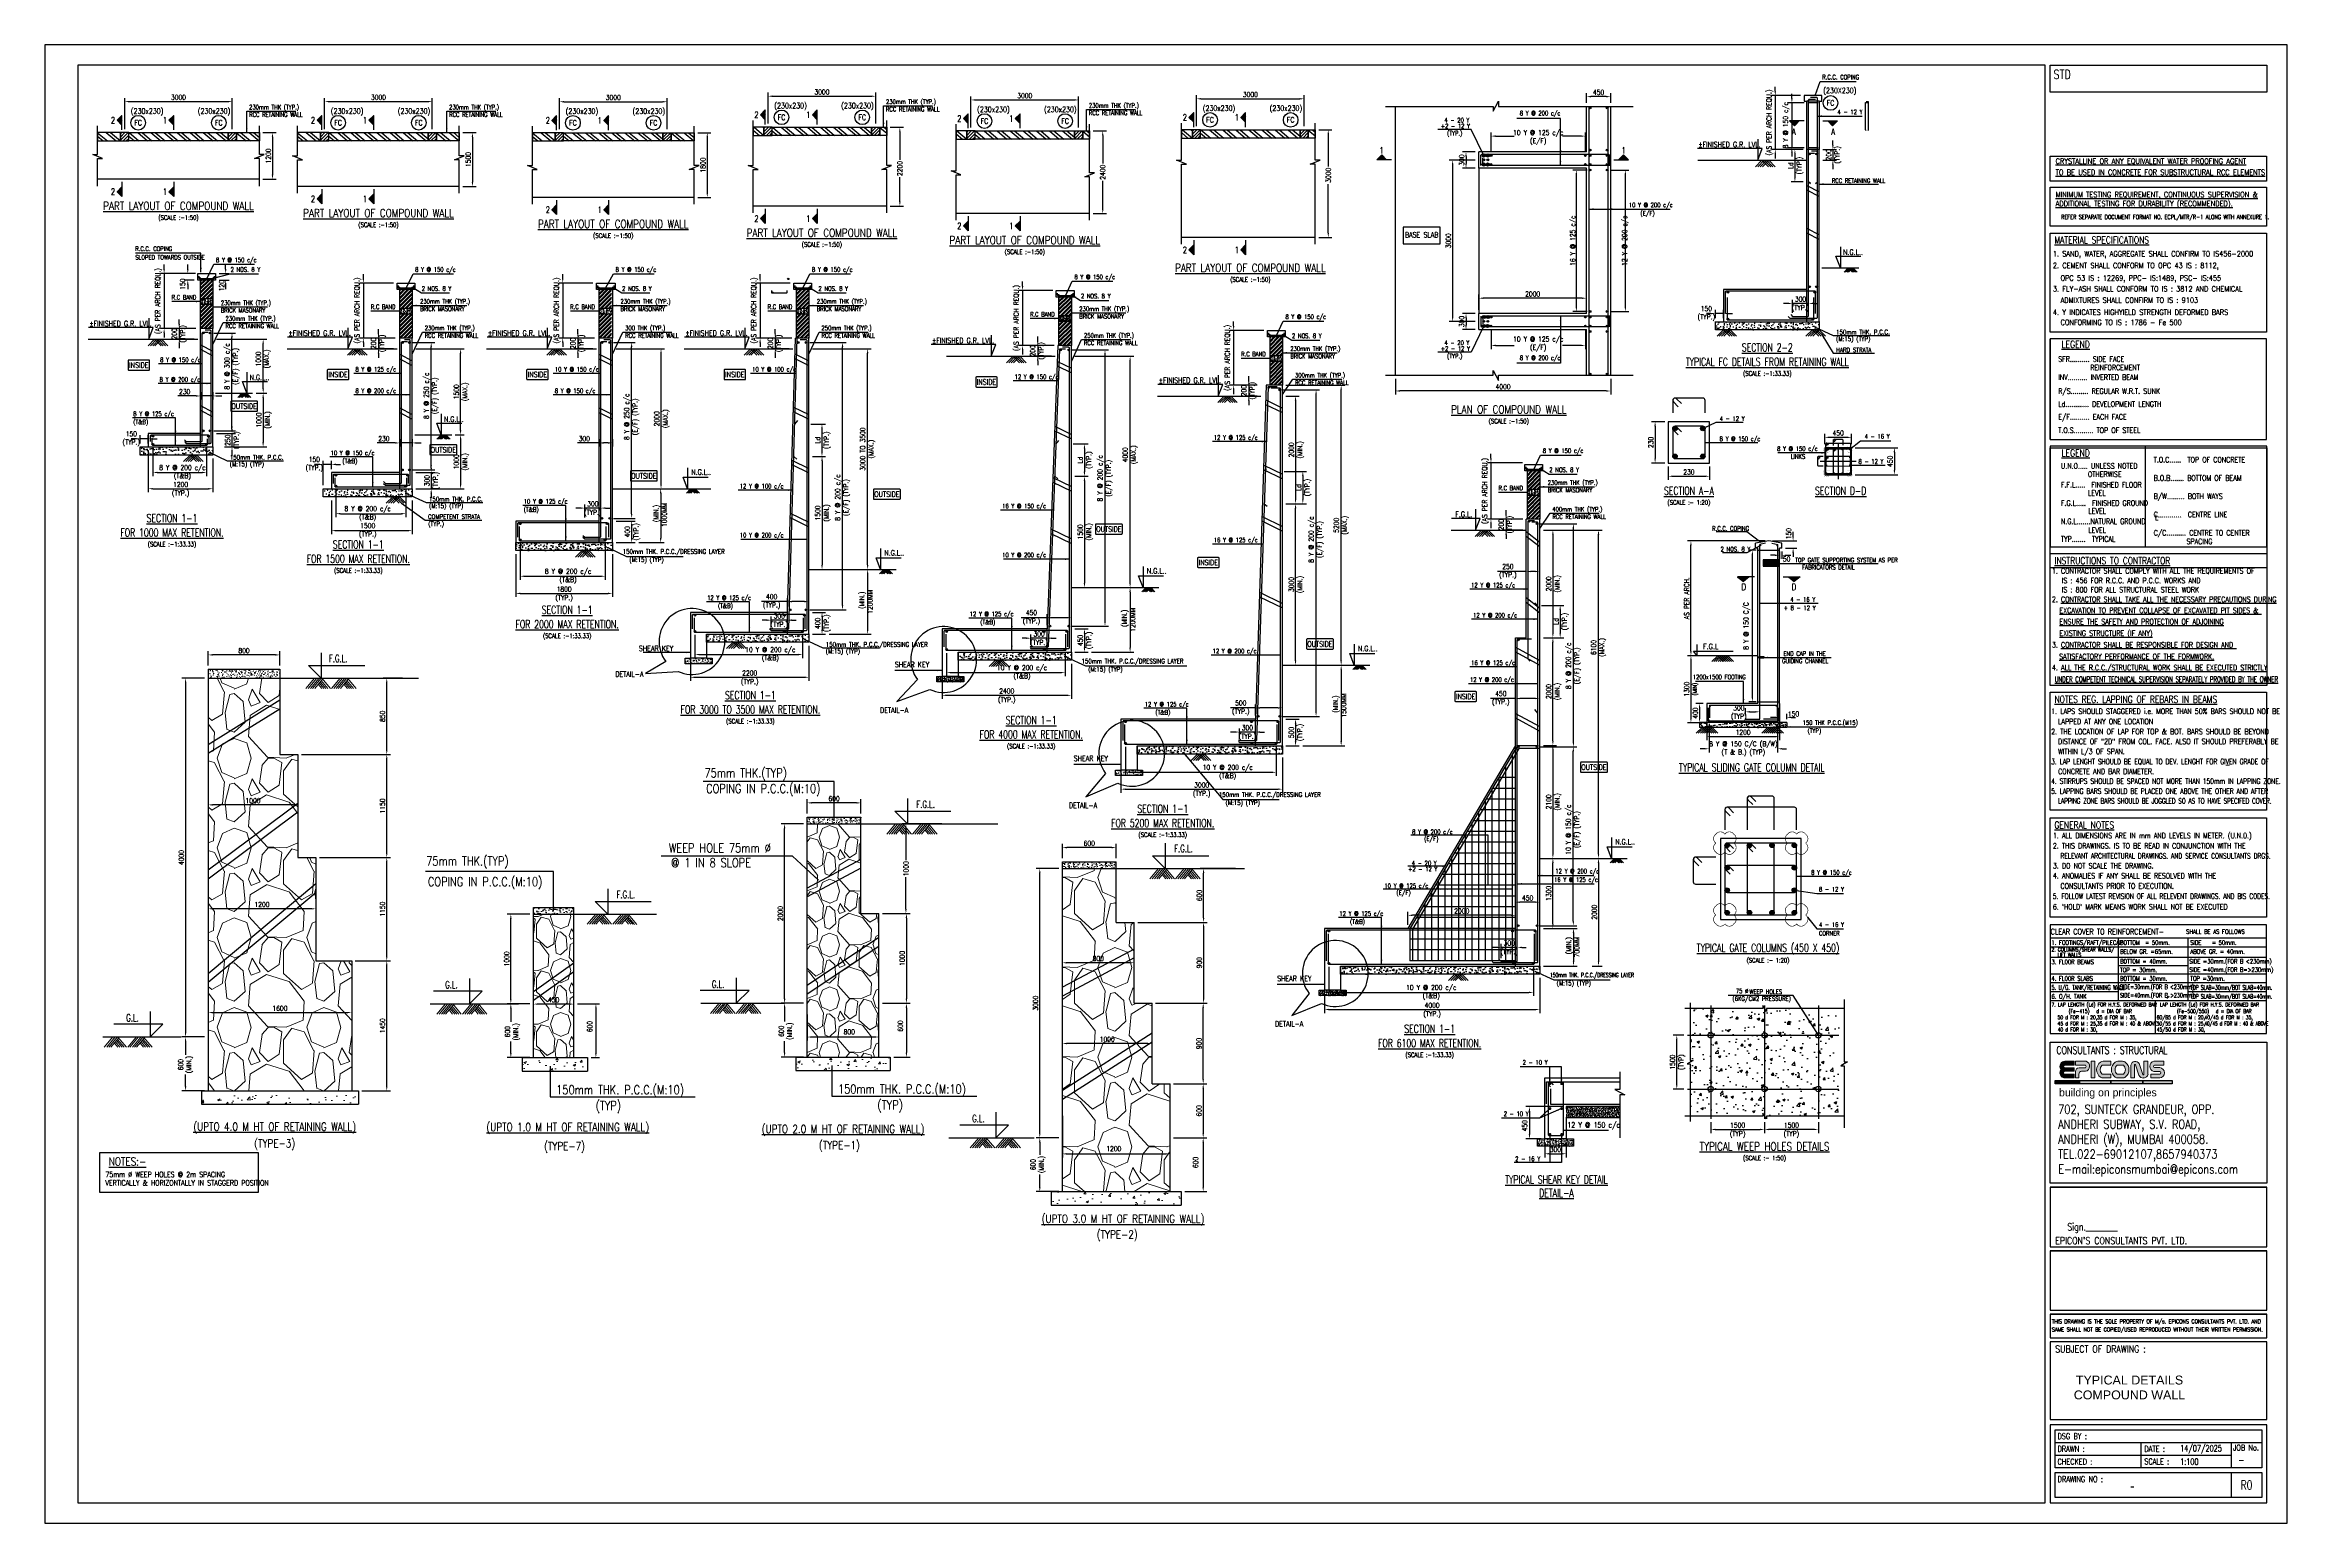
# Model space of a CAD drawing. Extents: x 345615 to 1272425, y -526289 to -156124.
# Drawn here: x 611343 to 736343, y -348663 to -266277 of the extents above; entities that cross this region are included whole.
import ezdxf
from ezdxf.enums import TextEntityAlignment as Align
from ezdxf.lldxf.tags import DXFTag

# ---------------------------------------------------------------- set-up
doc = ezdxf.new("R2010")
doc.units = 0
doc.header["$LTSCALE"] = 500
doc.header["$MEASUREMENT"] = 0
doc.header["$PDMODE"] = 35
doc.header["$PDSIZE"] = -15
doc.linetypes.add('CENTER2', pattern=[1.125, 0.75, -0.125, 0.125, -0.125])
doc.linetypes.add('DASHED2', pattern=[0.375, 0.25, -0.125])
doc.layers.get('DEFPOINTS').update_dxf_attribs({"color": 4})
for name, color, linetype, lineweight in [('00 ECPL LOGO', 250, 'Continuous', 20), ('hatch', 7, 'Continuous', 5), ('HEADING-TXT', 1, 'Continuous', 25), ('RIDE-PROFILE', 8, 'Continuous', 25), ('S-CONCRETE', 4, 'Continuous', 25)]:
    doc.layers.add(name, color=color, linetype=linetype, lineweight=lineweight)
for name, color, linetype in [('BENOS', 4, 'Continuous'), ('COLUMN', 1, 'Continuous'), ('DIM1', 5, 'Continuous'), ('FOOT', 4, 'Continuous'), ('FOOTING', 4, 'Continuous'), ('LINE CUT', 8, 'Continuous'), ('NO. BEAM', 3, 'Continuous'), ('NO. SECTION', 1, 'Continuous'), ('note t', 2, 'Continuous'), ('notes', 1, 'Continuous'), ('PCC', 7, 'Continuous'), ('S- PILE CAP', 4, 'Continuous'), ('S-BEAM', 4, 'Continuous'), ('S-BRECK LINE', 8, 'Continuous'), ('S-CENTER LINE', 8, 'CENTER2'), ('S-CLOUD', 7, 'Continuous'), ('S-COLUMN', 1, 'Continuous'), ('S-COLUMN CIRCLE', 9, 'Continuous'), ('S-COLUMN HATCH', 8, 'Continuous'), ('S-COLUMN NO', 2, 'Continuous'), ('S-COLUMN SIZES', 2, 'Continuous'), ('S-CONCRET LINE', 4, 'Continuous'), ('S-DIM-1', 5, 'Continuous'), ('S-DIMANTION', 5, 'Continuous'), ('S-FOOTING', 4, 'Continuous'), ('S-HATCH', 253, 'Continuous'), ('S-LEVEL SECTION', 3, 'Continuous'), ('S-LEVLE PLAN', 3, 'Continuous'), ('S-PCC', 9, 'Continuous'), ('S-REINFORCEMENT', 6, 'Continuous'), ('S-RETAINING WALL', 6, 'Continuous'), ('S-SECTION MARK', 1, 'Continuous'), ('S-STIRUPS)', 3, 'Continuous'), ('S-TEXT', 2, 'Continuous'), ('S-TEXT-1', 4, 'Continuous'), ('S-TITIL', 6, 'Continuous'), ('s_TITILE', 9, 'Continuous'), ('ss_TITILE', 9, 'Continuous'), ('ST', 6, 'Continuous'), ('TEXT NORMAL', 4, 'Continuous'), ('TEXT1', 2, 'Continuous'), ('TITLE', 4, 'Continuous')]:
    doc.layers.add(name, color=color, linetype=linetype)
doc.styles.add('1PTT-GFC Sheet$0$1PTT-GFC Sheet$0$a-texts', font='simplex.shx', dxfattribs={"width": 0.75})
doc.styles.add('a-textb', font='arial.ttf')
doc.styles.add('a-texts', font='simplex.shx', dxfattribs={"width": 0.75})
doc.styles.add('D', font='simplex.shx', dxfattribs={"height": 200})
doc.styles.add('ROMANS', font='simplex.shx', dxfattribs={"width": 0.8, "height": 275, "bigfont": 'bigfont.shx'})
doc.styles.add('TEXT1', font='simplex.shx', dxfattribs={"width": 0.75})
doc.styles.add('VA_ROOM_TEXT', font='GOTHIC.TTF')
tags = doc.linetypes.add('CENTER', pattern=[2, 1.25, -0.25, 0.25, -0.25]).pattern_tags.tags
tags[10:11] = [DXFTag(74, 4), DXFTag(75, 0), DXFTag(340, '0'), DXFTag(46, 1.0), DXFTag(50, 0.0), DXFTag(44, 0.0), DXFTag(45, 0.0)]
tags[8:9] = [DXFTag(74, 4), DXFTag(75, 0), DXFTag(340, '0'), DXFTag(46, 1.0), DXFTag(50, 0.0), DXFTag(44, 0.0), DXFTag(45, 0.0)]
tags[6:7] = [DXFTag(74, 4), DXFTag(75, 0), DXFTag(340, '0'), DXFTag(46, 1.0), DXFTag(50, 0.0), DXFTag(44, 0.0), DXFTag(45, 0.0)]
tags[4:5] = [DXFTag(74, 4), DXFTag(75, 0), DXFTag(340, '0'), DXFTag(46, 1.0), DXFTag(50, 0.0), DXFTag(44, 0.0), DXFTag(45, 0.0)]
tags = doc.linetypes.add('HIDDEN', pattern=[0.375, 0.25, -0.125]).pattern_tags.tags
tags[6:7] = [DXFTag(74, 4), DXFTag(75, 0), DXFTag(340, '0'), DXFTag(46, 1.0), DXFTag(50, 0.0), DXFTag(44, 0.0), DXFTag(45, 0.0)]
tags[4:5] = [DXFTag(74, 4), DXFTag(75, 0), DXFTag(340, '0'), DXFTag(46, 1.0), DXFTag(50, 0.0), DXFTag(44, 0.0), DXFTag(45, 0.0)]
doc.dimstyles.new('3-100', dxfattribs={"dimtxt": 250, "dimasz": 250, "dimexe": 150, "dimexo": 60, "dimgap": 75, "dimtad": 1, "dimdec": 0, "dimlfac": 0.333333, "dimzin": 0, "dimdsep": 46, "dimtxsty": 'ROMANS', "dimcen": -300, "dimclrd": 5, "dimclre": 5, "dimclrt": 4, "dimadec": 0, "dimazin": 0, "dimtfac": 1, "dimtdec": 0, "dimtix": 1, "dimtofl": 0, "dimtmove": 2, "dimatfit": 3, "dimfxl": 0, "dimtolj": 1, "dimtzin": 0, "dimarcsym": 0})
doc.dimstyles.new('dim10', dxfattribs={"dimtxt": 250, "dimasz": 250, "dimexe": 200, "dimexo": 200, "dimgap": 100, "dimtad": 1, "dimdec": 0, "dimlfac": 0.1, "dimzin": 0, "dimdsep": 46, "dimtxsty": 'ROMANS', "dimcen": 0, "dimclrd": 5, "dimclre": 5, "dimclrt": 4, "dimadec": 0, "dimazin": 0, "dimtfac": 1, "dimtdec": 0, "dimtix": 1, "dimtofl": 0, "dimtmove": 2, "dimatfit": 3, "dimfxl": 0, "dimtolj": 1, "dimtzin": 0, "dimlwd": -1, "dimlwe": -1, "dimarcsym": 0})
doc.dimstyles.new('dim100', dxfattribs={"dimtxt": 250, "dimasz": 250, "dimexe": 200, "dimexo": 200, "dimgap": 100, "dimtad": 1, "dimdec": 0, "dimzin": 0, "dimdsep": 46, "dimtxsty": 'ROMANS', "dimcen": 0, "dimclrd": 5, "dimclre": 5, "dimclrt": 4, "dimadec": 0, "dimazin": 0, "dimtfac": 1, "dimtdec": 0, "dimtix": 1, "dimtofl": 0, "dimtmove": 2, "dimatfit": 3, "dimfxl": 0, "dimtolj": 1, "dimtzin": 0, "dimlwd": -1, "dimlwe": -1, "dimarcsym": 0})
doc.dimstyles.new('dim20', dxfattribs={"dimtxt": 250, "dimasz": 250, "dimexe": 200, "dimexo": 200, "dimgap": 100, "dimtad": 1, "dimdec": 0, "dimlfac": 0.2, "dimzin": 0, "dimdsep": 46, "dimtxsty": 'ROMANS', "dimcen": 0, "dimclrd": 5, "dimclre": 5, "dimclrt": 4, "dimadec": 0, "dimazin": 0, "dimtfac": 1, "dimtdec": 0, "dimtix": 1, "dimtofl": 0, "dimtmove": 2, "dimatfit": 3, "dimfxl": 0, "dimtolj": 1, "dimtzin": 0, "dimlwd": -1, "dimlwe": -1, "dimarcsym": 0})
doc.dimstyles.new('dim25', dxfattribs={"dimtxt": 250, "dimasz": 250, "dimexe": 200, "dimexo": 200, "dimgap": 100, "dimtad": 1, "dimdec": 0, "dimlfac": 0.25, "dimzin": 0, "dimdsep": 46, "dimtxsty": 'ROMANS', "dimcen": 0, "dimclrd": 5, "dimclre": 5, "dimclrt": 4, "dimadec": 0, "dimazin": 0, "dimtfac": 1, "dimtdec": 0, "dimtix": 1, "dimtofl": 0, "dimtmove": 2, "dimatfit": 3, "dimfxl": 0, "dimtolj": 1, "dimtzin": 0, "dimlwd": -1, "dimlwe": -1, "dimarcsym": 0})
doc.dimstyles.new('dim33.33', dxfattribs={"dimtxt": 250, "dimasz": 250, "dimexe": 200, "dimexo": 200, "dimgap": 100, "dimtad": 1, "dimdec": 0, "dimlfac": 0.333331, "dimzin": 0, "dimdsep": 46, "dimtxsty": 'ROMANS', "dimcen": 0, "dimclrd": 5, "dimclre": 5, "dimclrt": 4, "dimadec": 0, "dimazin": 0, "dimtfac": 1, "dimtdec": 0, "dimtix": 1, "dimtofl": 0, "dimtmove": 2, "dimatfit": 3, "dimfxl": 0, "dimtolj": 1, "dimtzin": 0, "dimlwd": -1, "dimlwe": -1, "dimarcsym": 0})
doc.dimstyles.new('dim50', dxfattribs={"dimtxt": 250, "dimasz": 250, "dimexe": 200, "dimexo": 200, "dimgap": 100, "dimtad": 1, "dimdec": 0, "dimlfac": 0.5, "dimzin": 0, "dimdsep": 46, "dimtxsty": 'ROMANS', "dimcen": 0, "dimclrd": 5, "dimclre": 5, "dimclrt": 4, "dimadec": 0, "dimazin": 0, "dimtfac": 1, "dimtdec": 0, "dimtix": 1, "dimtofl": 0, "dimtmove": 2, "dimatfit": 3, "dimfxl": 0, "dimtolj": 1, "dimtzin": 0, "dimlwd": -1, "dimlwe": -1, "dimarcsym": 0})
doc.dimstyles.new('INT1', dxfattribs={"dimtxt": 250, "dimasz": 250, "dimexe": 150, "dimexo": 60, "dimgap": 75, "dimtad": 1, "dimdec": 0, "dimzin": 0, "dimdsep": 46, "dimtxsty": 'ROMANS', "dimcen": -250, "dimclrd": 5, "dimclre": 5, "dimclrt": 4, "dimadec": 0, "dimazin": 0, "dimtfac": 1, "dimtdec": 0, "dimtix": 1, "dimtofl": 0, "dimtmove": 2, "dimatfit": 3, "dimfxl": 0, "dimtolj": 1, "dimtzin": 0, "dimarcsym": 0})
pattern_1 = [(45, (-17690074.17, 1131415.06), (-88.38834765, 88.38834765), [])]
pattern_2 = [(45, (-17665353.72, 1131716), (-88.38834765, 88.38834765), [])]
pattern_3 = [(45, (-17654042.97, 1131508.11), (-88.38834765, 88.38834765), [])]
pattern_4 = [(45, (-17641470.04, 1131573.4), (-88.38834765, 88.38834765), [])]
pattern_5 = [(45, (-17676984.45, 1131409.03), (-88.38834765, 88.38834765), [])]
pattern_6 = [(45, (-17701221.94, 1131415.06), (-88.38834765, 88.38834765), [])]

# ---------------------------------------------------------------- blocks, each defined once
blk = doc.blocks.new('*D189')
at = {"layer": 'DEFPOINTS', "color": 0}
for p in [(620447, -320208), (628447, -320208), (628447, -320208)]:
    blk.add_point(p, dxfattribs=at)
at = {"layer": 'S-DIM-1', "color": 5}
blk.add_line((620697, -320208), (628197, -320208), dxfattribs=at)
for points in [[(620697, -320167), (620697, -320250), (620447, -320208)], [(628197, -320167), (628197, -320250), (628447, -320208)]]:
    blk.add_solid(points, dxfattribs=at)
at = {"layer": 'S-DIM-1', "color": 4, "insert": (624447, -319971), "char_height": 275, "attachment_point": 5, "style": 'ROMANS'}
blk.add_mtext('\\A1;1600', dxfattribs=at)
blk = doc.blocks.new('*D190')
at = {"layer": 'DEFPOINTS', "color": 0}
for p in [(620447, -314425), (620447, -314425), (626447, -314425)]:
    blk.add_point(p, dxfattribs=at)
at = {"layer": 'S-DIM-1', "color": 5}
blk.add_line((626197, -314425), (620697, -314425), dxfattribs=at)
for points in [[(620697, -314383), (620697, -314466), (620447, -314425)], [(626197, -314383), (626197, -314466), (626447, -314425)]]:
    blk.add_solid(points, dxfattribs=at)
at = {"layer": 'S-DIM-1', "color": 4, "insert": (623447, -314187), "char_height": 275, "attachment_point": 5, "style": 'ROMANS'}
blk.add_mtext('\\A1;1200', dxfattribs=at)
blk = doc.blocks.new('*D191')
at = {"layer": 'DEFPOINTS', "color": 0}
for p in [(620447, -308634), (620447, -308634), (625447, -308634)]:
    blk.add_point(p, dxfattribs=at)
at = {"layer": 'S-DIM-1', "color": 5}
blk.add_line((625197, -308634), (620697, -308634), dxfattribs=at)
for points in [[(620697, -308592), (620697, -308676), (620447, -308634)], [(625197, -308592), (625197, -308676), (625447, -308634)]]:
    blk.add_solid(points, dxfattribs=at)
at = {"layer": 'S-DIM-1', "color": 4, "insert": (622947, -308396), "char_height": 275, "attachment_point": 5, "style": 'ROMANS'}
blk.add_mtext('\\A1;1000', dxfattribs=at)
blk = doc.blocks.new('*D192')
at = {"layer": 'DEFPOINTS', "color": 0}
for p in [(628447, -317320), (630403, -317320), (628822, -324570)]:
    blk.add_point(p, dxfattribs=at)
at = {"layer": 'S-DIM-1', "color": 5}
for p, q in [((628647, -317320), (630603, -317320)), ((630403, -324320), (630403, -317570)), ((629022, -324570), (630603, -324570))]:
    blk.add_line(p, q, dxfattribs=at)
for points in [[(630361, -317570), (630444, -317570), (630403, -317320)], [(630361, -324320), (630444, -324320), (630403, -324570)]]:
    blk.add_solid(points, dxfattribs=at)
at = {"layer": 'S-DIM-1', "color": 4, "insert": (630165, -320945), "char_height": 275, "attachment_point": 5, "rotation": 90, "style": 'ROMANS'}
blk.add_mtext('\\A1;1450', dxfattribs=at)
blk = doc.blocks.new('*D193')
at = {"layer": 'DEFPOINTS', "color": 0}
for p in [(626447, -311570), (630403, -311570), (628447, -317320)]:
    blk.add_point(p, dxfattribs=at)
at = {"layer": 'S-DIM-1', "color": 5}
for p, q in [((626647, -311570), (630603, -311570)), ((630403, -317070), (630403, -311820)), ((628647, -317320), (630603, -317320))]:
    blk.add_line(p, q, dxfattribs=at)
for points in [[(630361, -311820), (630444, -311820), (630403, -311570)], [(630361, -317070), (630444, -317070), (630403, -317320)]]:
    blk.add_solid(points, dxfattribs=at)
at = {"layer": 'S-DIM-1', "color": 4, "insert": (630165, -314445), "char_height": 275, "attachment_point": 5, "rotation": 90, "style": 'ROMANS'}
blk.add_mtext('\\A1;1150', dxfattribs=at)
blk = doc.blocks.new('*D194')
at = {"layer": 'DEFPOINTS', "color": 0}
for p in [(625447, -305820), (630403, -305820), (626447, -311570)]:
    blk.add_point(p, dxfattribs=at)
at = {"layer": 'S-DIM-1', "color": 5}
for p, q in [((625647, -305820), (630603, -305820)), ((630403, -311320), (630403, -306070)), ((626647, -311570), (630603, -311570))]:
    blk.add_line(p, q, dxfattribs=at)
for points in [[(630361, -306070), (630444, -306070), (630403, -305820)], [(630361, -311320), (630444, -311320), (630403, -311570)]]:
    blk.add_solid(points, dxfattribs=at)
at = {"layer": 'S-DIM-1', "color": 4, "insert": (630165, -308695), "char_height": 275, "attachment_point": 5, "rotation": 90, "style": 'ROMANS'}
blk.add_mtext('\\A1;1150', dxfattribs=at)
blk = doc.blocks.new('*D195')
at = {"layer": 'DEFPOINTS', "color": 0}
for p in [(630403, -301570), (631478, -301570), (625447, -305820)]:
    blk.add_point(p, dxfattribs=at)
at = {"layer": 'S-DIM-1', "color": 5}
for p, q in [((631278, -301570), (630203, -301570)), ((630403, -305570), (630403, -301820)), ((625647, -305820), (630603, -305820))]:
    blk.add_line(p, q, dxfattribs=at)
for points in [[(630361, -301820), (630444, -301820), (630403, -301570)], [(630361, -305570), (630444, -305570), (630403, -305820)]]:
    blk.add_solid(points, dxfattribs=at)
at = {"layer": 'S-DIM-1', "color": 4, "insert": (630165, -303695), "char_height": 275, "attachment_point": 5, "rotation": 90, "style": 'ROMANS'}
blk.add_mtext('\\A1;850', dxfattribs=at)
blk = doc.blocks.new('*D196')
at = {"layer": 'DEFPOINTS', "color": 0}
for p in [(620447, -301570), (619188, -321570), (620447, -321570)]:
    blk.add_point(p, dxfattribs=at)
at = {"layer": 'S-DIM-1', "color": 5}
for p, q in [((620247, -301570), (618988, -301570)), ((619188, -301820), (619188, -321320)), ((620247, -321570), (618988, -321570))]:
    blk.add_line(p, q, dxfattribs=at)
for points in [[(619146, -301820), (619230, -301820), (619188, -301570)], [(619146, -321320), (619230, -321320), (619188, -321570)]]:
    blk.add_solid(points, dxfattribs=at)
at = {"layer": 'S-DIM-1', "color": 4, "insert": (618951, -311570), "char_height": 275, "attachment_point": 5, "rotation": 90, "style": 'ROMANS'}
blk.add_mtext('\\A1;4000', dxfattribs=at)
blk = doc.blocks.new('*D169')
at = {"layer": 'DEFPOINTS', "color": 0}
for p in [(668066, -325769), (674066, -325769), (674066, -328085)]:
    blk.add_point(p, dxfattribs=at)
at = {"layer": 'S-DIM-1', "color": 5}
for p, q in [((668066, -325969), (668066, -328285)), ((674066, -325969), (674066, -328285)), ((668316, -328085), (673816, -328085))]:
    blk.add_line(p, q, dxfattribs=at)
for points in [[(668316, -328043), (668316, -328127), (668066, -328085)], [(673816, -328043), (673816, -328127), (674066, -328085)]]:
    blk.add_solid(points, dxfattribs=at)
at = {"layer": 'S-DIM-1', "color": 4, "insert": (670934, -327797), "char_height": 275, "attachment_point": 5, "style": 'ROMANS'}
blk.add_mtext('\\A1;1200', dxfattribs=at)
blk = doc.blocks.new('*D197')
at = {"layer": 'DEFPOINTS', "color": 0}
for p in [(668066, -321933), (668066, -321933), (673066, -321933)]:
    blk.add_point(p, dxfattribs=at)
at = {"layer": 'S-DIM-1', "color": 5}
blk.add_line((672816, -321933), (668316, -321933), dxfattribs=at)
for points in [[(668316, -321891), (668316, -321975), (668066, -321933)], [(672816, -321891), (672816, -321975), (673066, -321933)]]:
    blk.add_solid(points, dxfattribs=at)
at = {"layer": 'S-DIM-1', "color": 4, "insert": (670566, -321696), "char_height": 275, "attachment_point": 5, "style": 'ROMANS'}
blk.add_mtext('\\A1;1000', dxfattribs=at)
blk = doc.blocks.new('*D198')
at = {"layer": 'DEFPOINTS', "color": 0}
for p in [(668066, -317433), (668066, -317433), (672066, -317433)]:
    blk.add_point(p, dxfattribs=at)
at = {"layer": 'S-DIM-1', "color": 5}
for p, q in [((671816, -317433), (668316, -317433)), ((668066, -317633), (668066, -317633)), ((672066, -317633), (672066, -317633))]:
    blk.add_line(p, q, dxfattribs=at)
for points in [[(668316, -317391), (668316, -317475), (668066, -317433)], [(671816, -317391), (671816, -317475), (672066, -317433)]]:
    blk.add_solid(points, dxfattribs=at)
at = {"layer": 'S-DIM-1', "color": 4, "insert": (670066, -317196), "char_height": 275, "attachment_point": 5, "style": 'ROMANS'}
blk.add_mtext('\\A1;800', dxfattribs=at)
blk = doc.blocks.new('*D170')
at = {"layer": 'DEFPOINTS', "color": 0}
for p in [(653840, -320125), (653840, -321571), (657840, -321571)]:
    blk.add_point(p, dxfattribs=at)
at = {"layer": 'S-DIM-1', "color": 5}
for p, q in [((653840, -320325), (653840, -321771)), ((657590, -321571), (654090, -321571))]:
    blk.add_line(p, q, dxfattribs=at)
for points in [[(654090, -321529), (654090, -321612), (653840, -321571)], [(657590, -321529), (657590, -321612), (657840, -321571)]]:
    blk.add_solid(points, dxfattribs=at)
at = {"layer": 'S-DIM-1', "color": 4, "insert": (656187, -321283), "char_height": 275, "attachment_point": 5, "style": 'ROMANS'}
blk.add_mtext('\\A1;800', dxfattribs=at)
blk = doc.blocks.new('*D171')
at = {"layer": 'DEFPOINTS', "color": 0}
for p in [(661540, -309691), (657840, -314691), (659344, -314691)]:
    blk.add_point(p, dxfattribs=at)
at = {"layer": 'S-DIM-1', "color": 5}
for p, q in [((661340, -309691), (659144, -309691)), ((659344, -309941), (659344, -311724)), ((659344, -314441), (659344, -312658)), ((658040, -314691), (659544, -314691))]:
    blk.add_line(p, q, dxfattribs=at)
for points in [[(659302, -309941), (659385, -309941), (659344, -309691)], [(659302, -314441), (659385, -314441), (659344, -314691)]]:
    blk.add_solid(points, dxfattribs=at)
at = {"layer": 'S-DIM-1', "color": 4, "insert": (659344, -312191), "char_height": 275, "attachment_point": 5, "rotation": 90, "style": 'ROMANS'}
blk.add_mtext('\\A1;1000', dxfattribs=at)
blk = doc.blocks.new('*D172')
at = {"layer": 'DEFPOINTS', "color": 0}
for p in [(657840, -314691), (657840, -319691), (659373, -319691)]:
    blk.add_point(p, dxfattribs=at)
at = {"layer": 'S-DIM-1', "color": 5}
for p, q in [((658040, -314691), (659573, -314691)), ((659373, -314941), (659373, -319441)), ((658040, -319691), (659573, -319691))]:
    blk.add_line(p, q, dxfattribs=at)
for points in [[(659331, -314941), (659414, -314941), (659373, -314691)], [(659331, -319441), (659414, -319441), (659373, -319691)]]:
    blk.add_solid(points, dxfattribs=at)
at = {"layer": 'S-DIM-1', "color": 4, "insert": (659135, -317191), "char_height": 275, "attachment_point": 5, "rotation": 90, "style": 'ROMANS'}
blk.add_mtext('\\A1;1000', dxfattribs=at)
blk = doc.blocks.new('*D173')
at = {"layer": 'DEFPOINTS', "color": 0}
for p in [(657840, -319691), (658465, -322691), (659373, -322691)]:
    blk.add_point(p, dxfattribs=at)
at = {"layer": 'S-DIM-1', "color": 5}
for p, q in [((658040, -319691), (659573, -319691)), ((659373, -319941), (659373, -322441)), ((658665, -322691), (659573, -322691))]:
    blk.add_line(p, q, dxfattribs=at)
for points in [[(659331, -319941), (659414, -319941), (659373, -319691)], [(659331, -322441), (659414, -322441), (659373, -322691)]]:
    blk.add_solid(points, dxfattribs=at)
at = {"layer": 'S-DIM-1', "color": 4, "insert": (659031, -320961), "char_height": 275, "attachment_point": 5, "rotation": 90, "style": 'ROMANS'}
blk.add_mtext('\\A1;600', dxfattribs=at)
blk = doc.blocks.new('*D174')
at = {"layer": 'DEFPOINTS', "color": 0}
for p in [(674066, -324183), (674066, -327183), (675916, -327183)]:
    blk.add_point(p, dxfattribs=at)
at = {"layer": 'S-DIM-1', "color": 5}
for p, q in [((674266, -324183), (676116, -324183)), ((675916, -324433), (675916, -326933)), ((674266, -327183), (676116, -327183))]:
    blk.add_line(p, q, dxfattribs=at)
for points in [[(675875, -324433), (675958, -324433), (675916, -324183)], [(675875, -326933), (675958, -326933), (675916, -327183)]]:
    blk.add_solid(points, dxfattribs=at)
at = {"layer": 'S-DIM-1', "color": 4, "insert": (675679, -325683), "char_height": 275, "attachment_point": 5, "rotation": 90, "style": 'ROMANS'}
blk.add_mtext('\\A1;600', dxfattribs=at)
blk = doc.blocks.new('*D175')
at = {"layer": 'DEFPOINTS', "color": 0}
for p in [(674066, -327183), (674691, -330183), (675916, -330183)]:
    blk.add_point(p, dxfattribs=at)
at = {"layer": 'S-DIM-1', "color": 5}
for p, q in [((674266, -327183), (676116, -327183)), ((675916, -327433), (675916, -329933)), ((674891, -330183), (676116, -330183))]:
    blk.add_line(p, q, dxfattribs=at)
for points in [[(675875, -327433), (675958, -327433), (675916, -327183)], [(675875, -329933), (675958, -329933), (675916, -330183)]]:
    blk.add_solid(points, dxfattribs=at)
at = {"layer": 'S-DIM-1', "color": 4, "insert": (675490, -328564), "char_height": 275, "attachment_point": 5, "rotation": 90, "style": 'ROMANS'}
blk.add_mtext('\\A1;600', dxfattribs=at)
blk = doc.blocks.new('*D176')
at = {"layer": 'DEFPOINTS', "color": 0}
for p in [(673066, -319683), (675916, -319683), (674066, -324183)]:
    blk.add_point(p, dxfattribs=at)
at = {"layer": 'S-DIM-1', "color": 5}
for p, q in [((673266, -319683), (676116, -319683)), ((675916, -323933), (675916, -319933)), ((674266, -324183), (676116, -324183))]:
    blk.add_line(p, q, dxfattribs=at)
for points in [[(675875, -319933), (675958, -319933), (675916, -319683)], [(675875, -323933), (675958, -323933), (675916, -324183)]]:
    blk.add_solid(points, dxfattribs=at)
at = {"layer": 'S-DIM-1', "color": 4, "insert": (675679, -321933), "char_height": 275, "attachment_point": 5, "rotation": 90, "style": 'ROMANS'}
blk.add_mtext('\\A1;900', dxfattribs=at)
blk = doc.blocks.new('*D177')
at = {"layer": 'DEFPOINTS', "color": 0}
for p in [(672066, -315183), (673066, -319683), (675939, -319683)]:
    blk.add_point(p, dxfattribs=at)
at = {"layer": 'S-DIM-1', "color": 5}
for p, q in [((672266, -315183), (676139, -315183)), ((675939, -315433), (675939, -319433)), ((673266, -319683), (676139, -319683))]:
    blk.add_line(p, q, dxfattribs=at)
for points in [[(675897, -315433), (675980, -315433), (675939, -315183)], [(675897, -319433), (675980, -319433), (675939, -319683)]]:
    blk.add_solid(points, dxfattribs=at)
at = {"layer": 'S-DIM-1', "color": 4, "insert": (675701, -317433), "char_height": 275, "attachment_point": 5, "rotation": 90, "style": 'ROMANS'}
blk.add_mtext('\\A1;900', dxfattribs=at)
blk = doc.blocks.new('*D178')
at = {"layer": 'DEFPOINTS', "color": 0}
for p in [(675939, -312183), (677910, -312183), (672066, -315183)]:
    blk.add_point(p, dxfattribs=at)
at = {"layer": 'S-DIM-1', "color": 5}
for p, q in [((677710, -312183), (675739, -312183)), ((675939, -314933), (675939, -312433)), ((672266, -315183), (676139, -315183))]:
    blk.add_line(p, q, dxfattribs=at)
for points in [[(675897, -312433), (675980, -312433), (675939, -312183)], [(675897, -314933), (675980, -314933), (675939, -315183)]]:
    blk.add_solid(points, dxfattribs=at)
at = {"layer": 'S-DIM-1', "color": 4, "insert": (675701, -313683), "char_height": 275, "attachment_point": 5, "rotation": 90, "style": 'ROMANS'}
blk.add_mtext('\\A1;600', dxfattribs=at)
blk = doc.blocks.new('*D199')
at = {"layer": 'DEFPOINTS', "color": 0}
for p in [(653840, -319691), (652581, -322691), (653840, -322691)]:
    blk.add_point(p, dxfattribs=at)
at = {"layer": 'S-DIM-1', "color": 5}
for p, q in [((653640, -319691), (652381, -319691)), ((652581, -319941), (652581, -320704)), ((652581, -322441), (652581, -321795)), ((653640, -322691), (652381, -322691))]:
    blk.add_line(p, q, dxfattribs=at)
for points in [[(652539, -319941), (652623, -319941), (652581, -319691)], [(652539, -322441), (652623, -322441), (652581, -322691)]]:
    blk.add_solid(points, dxfattribs=at)
at = {"layer": 'S-DIM-1', "color": 4, "insert": (652671, -321249), "char_height": 275, "attachment_point": 5, "rotation": 90, "style": 'ROMANS'}
blk.add_mtext('\\A1;600\\P(MIN.)', dxfattribs=at)
blk = doc.blocks.new('*D179')
at = {"layer": 'DEFPOINTS', "color": 0}
for p in [(652581, -309691), (653840, -309691), (652831, -319691)]:
    blk.add_point(p, dxfattribs=at)
at = {"layer": 'S-DIM-1', "color": 5}
for p, q in [((653640, -309691), (652381, -309691)), ((652581, -319441), (652581, -309941)), ((652631, -319691), (652381, -319691))]:
    blk.add_line(p, q, dxfattribs=at)
for points in [[(652539, -309941), (652623, -309941), (652581, -309691)], [(652539, -319441), (652623, -319441), (652581, -319691)]]:
    blk.add_solid(points, dxfattribs=at)
at = {"layer": 'S-DIM-1', "color": 4, "insert": (652344, -314691), "char_height": 275, "attachment_point": 5, "rotation": 90, "style": 'ROMANS'}
blk.add_mtext('\\A1;2000', dxfattribs=at)
blk = doc.blocks.new('*D180')
at = {"layer": 'DEFPOINTS', "color": 0}
for p in [(668066, -327183), (666807, -330183), (668066, -330183)]:
    blk.add_point(p, dxfattribs=at)
at = {"layer": 'S-DIM-1', "color": 5}
for p, q in [((667866, -327183), (666607, -327183)), ((666807, -327433), (666807, -328135)), ((666807, -329933), (666807, -329226)), ((667866, -330183), (666607, -330183))]:
    blk.add_line(p, q, dxfattribs=at)
for points in [[(666765, -327433), (666849, -327433), (666807, -327183)], [(666765, -329933), (666849, -329933), (666807, -330183)]]:
    blk.add_solid(points, dxfattribs=at)
at = {"layer": 'S-DIM-1', "color": 4, "insert": (666709, -328680), "char_height": 275, "attachment_point": 5, "rotation": 90, "style": 'ROMANS'}
blk.add_mtext('\\A1;600\\P(MIN.)', dxfattribs=at)
blk = doc.blocks.new('*D181')
at = {"layer": 'DEFPOINTS', "color": 0}
for p in [(666807, -312183), (668066, -312183), (667057, -327183)]:
    blk.add_point(p, dxfattribs=at)
at = {"layer": 'S-DIM-1', "color": 5}
for p, q in [((667866, -312183), (666607, -312183)), ((666807, -326933), (666807, -312433)), ((666857, -327183), (666607, -327183))]:
    blk.add_line(p, q, dxfattribs=at)
for points in [[(666765, -312433), (666849, -312433), (666807, -312183)], [(666765, -326933), (666849, -326933), (666807, -327183)]]:
    blk.add_solid(points, dxfattribs=at)
at = {"layer": 'S-DIM-1', "color": 4, "insert": (666570, -319683), "char_height": 275, "attachment_point": 5, "rotation": 90, "style": 'ROMANS'}
blk.add_mtext('\\A1;3000', dxfattribs=at)
blk = doc.blocks.new('*D182')
at = {"layer": 'DEFPOINTS', "color": 0}
for p in [(620447, -321570), (619188, -324570), (620447, -324570)]:
    blk.add_point(p, dxfattribs=at)
at = {"layer": 'S-DIM-1', "color": 5}
for p, q in [((620247, -321570), (618988, -321570)), ((619188, -321820), (619188, -322566)), ((619188, -324320), (619188, -323657)), ((620247, -324570), (618988, -324570))]:
    blk.add_line(p, q, dxfattribs=at)
for points in [[(619146, -321820), (619230, -321820), (619188, -321570)], [(619146, -324320), (619230, -324320), (619188, -324570)]]:
    blk.add_solid(points, dxfattribs=at)
at = {"layer": 'S-DIM-1', "color": 4, "insert": (619188, -323111), "char_height": 275, "attachment_point": 5, "rotation": 90, "style": 'ROMANS'}
blk.add_mtext('\\A1;600\\P(MIN.)', dxfattribs=at)
blk = doc.blocks.new('*D183')
at = {"layer": 'DEFPOINTS', "color": 0}
for p in [(638579, -319735), (638579, -319735), (640829, -319735)]:
    blk.add_point(p, dxfattribs=at)
at = {"layer": 'S-DIM-1', "color": 5}
blk.add_line((640579, -319735), (638829, -319735), dxfattribs=at)
for points in [[(638829, -319694), (638829, -319777), (638579, -319735)], [(640579, -319694), (640579, -319777), (640829, -319735)]]:
    blk.add_solid(points, dxfattribs=at)
at = {"layer": 'S-DIM-1', "color": 4, "insert": (639704, -319498), "char_height": 275, "attachment_point": 5, "style": 'ROMANS'}
blk.add_mtext('\\A1;450', dxfattribs=at)
blk = doc.blocks.new('*D184')
at = {"layer": 'DEFPOINTS', "color": 0}
for p in [(640829, -319720), (641593, -322720), (642063, -322720)]:
    blk.add_point(p, dxfattribs=at)
at = {"layer": 'S-DIM-1', "color": 5}
for p, q in [((641029, -319720), (642263, -319720)), ((642063, -319970), (642063, -322470)), ((641793, -322720), (642263, -322720))]:
    blk.add_line(p, q, dxfattribs=at)
for points in [[(642021, -319970), (642105, -319970), (642063, -319720)], [(642021, -322470), (642105, -322470), (642063, -322720)]]:
    blk.add_solid(points, dxfattribs=at)
at = {"layer": 'S-DIM-1', "color": 4, "insert": (641721, -320990), "char_height": 275, "attachment_point": 5, "rotation": 90, "style": 'ROMANS'}
blk.add_mtext('\\A1;600', dxfattribs=at)
blk = doc.blocks.new('*D200')
at = {"layer": 'DEFPOINTS', "color": 0}
for p in [(638579, -319720), (637320, -322720), (638579, -322720)]:
    blk.add_point(p, dxfattribs=at)
at = {"layer": 'S-DIM-1', "color": 5}
for p, q in [((638379, -319720), (637120, -319720)), ((637320, -319970), (637320, -320733)), ((637320, -322470), (637320, -321824)), ((638379, -322720), (637120, -322720))]:
    blk.add_line(p, q, dxfattribs=at)
for points in [[(637278, -319970), (637362, -319970), (637320, -319720)], [(637278, -322470), (637362, -322470), (637320, -322720)]]:
    blk.add_solid(points, dxfattribs=at)
at = {"layer": 'S-DIM-1', "color": 4, "insert": (637410, -321278), "char_height": 275, "attachment_point": 5, "rotation": 90, "style": 'ROMANS'}
blk.add_mtext('\\A1;600\\P(MIN.)', dxfattribs=at)
blk = doc.blocks.new('*D185')
at = {"layer": 'DEFPOINTS', "color": 0}
for p in [(637320, -314720), (638579, -314720), (637570, -319720)]:
    blk.add_point(p, dxfattribs=at)
at = {"layer": 'S-DIM-1', "color": 5}
for p, q in [((638379, -314720), (637120, -314720)), ((637320, -319470), (637320, -314970)), ((637370, -319720), (637120, -319720))]:
    blk.add_line(p, q, dxfattribs=at)
for points in [[(637278, -314970), (637362, -314970), (637320, -314720)], [(637278, -319470), (637362, -319470), (637320, -319720)]]:
    blk.add_solid(points, dxfattribs=at)
at = {"layer": 'S-DIM-1', "color": 4, "insert": (637083, -317220), "char_height": 275, "attachment_point": 5, "rotation": 90, "style": 'ROMANS'}
blk.add_mtext('\\A1;1000', dxfattribs=at)
blk = doc.blocks.new('*D186')
at = {"layer": 'DEFPOINTS', "color": 0}
for p in [(653840, -308522), (653840, -309316), (656840, -309316)]:
    blk.add_point(p, dxfattribs=at)
at = {"layer": 'S-DIM-1', "color": 5}
for p, q in [((653840, -309116), (653840, -308322)), ((656590, -308522), (654090, -308522)), ((656840, -309116), (656840, -308322))]:
    blk.add_line(p, q, dxfattribs=at)
for points in [[(654090, -308480), (654090, -308564), (653840, -308522)], [(656590, -308480), (656590, -308564), (656840, -308522)]]:
    blk.add_solid(points, dxfattribs=at)
at = {"layer": 'S-DIM-1', "color": 4, "insert": (655340, -308284), "char_height": 275, "attachment_point": 5, "style": 'ROMANS'}
blk.add_mtext('\\A1;600', dxfattribs=at)
blk = doc.blocks.new('*D187')
at = {"layer": 'DEFPOINTS', "color": 0}
for p in [(668066, -311014), (668066, -311808), (671066, -311808)]:
    blk.add_point(p, dxfattribs=at)
at = {"layer": 'S-DIM-1', "color": 5}
for p, q in [((668066, -311608), (668066, -310814)), ((670816, -311014), (668316, -311014)), ((671066, -311608), (671066, -310814))]:
    blk.add_line(p, q, dxfattribs=at)
for points in [[(668316, -310972), (668316, -311056), (668066, -311014)], [(670816, -310972), (670816, -311056), (671066, -311014)]]:
    blk.add_solid(points, dxfattribs=at)
at = {"layer": 'S-DIM-1', "color": 4, "insert": (669566, -310777), "char_height": 275, "attachment_point": 5, "style": 'ROMANS'}
blk.add_mtext('\\A1;600', dxfattribs=at)
blk = doc.blocks.new('*D188')
at = {"layer": 'DEFPOINTS', "color": 0}
for p in [(620447, -300276), (620447, -301070), (624447, -301070)]:
    blk.add_point(p, dxfattribs=at)
at = {"layer": 'S-DIM-1', "color": 5}
for p, q in [((620447, -300870), (620447, -300076)), ((624197, -300276), (620697, -300276)), ((624447, -300870), (624447, -300076))]:
    blk.add_line(p, q, dxfattribs=at)
for points in [[(620697, -300234), (620697, -300318), (620447, -300276)], [(624197, -300234), (624197, -300318), (624447, -300276)]]:
    blk.add_solid(points, dxfattribs=at)
at = {"layer": 'S-DIM-1', "color": 4, "insert": (622447, -300038), "char_height": 275, "attachment_point": 5, "style": 'ROMANS'}
blk.add_mtext('\\A1;800', dxfattribs=at)
blk = doc.blocks.new('*D279')
at = {"layer": 'DEFPOINTS', "color": 0}
for p in [(632941, -269441), (626941, -271169, -1), (632941, -271169, -1)]:
    blk.add_point(p, dxfattribs=at)
at = {"layer": 'S-TEXT-1', "color": 5}
for p, q in [((626941, -270969), (626941, -269241)), ((627191, -269441), (632691, -269441)), ((632941, -270969), (632941, -269241))]:
    blk.add_line(p, q, dxfattribs=at)
for points in [[(627191, -269399), (627191, -269483), (626941, -269441)], [(632691, -269399), (632691, -269483), (632941, -269441)]]:
    blk.add_solid(points, dxfattribs=at)
at = {"layer": 'S-TEXT-1', "color": 4, "insert": (629941, -269203), "char_height": 275, "attachment_point": 5, "style": 'ROMANS'}
blk.add_mtext('\\A1;3000', dxfattribs=at)
blk = doc.blocks.new('*D280')
at = {"layer": 'DEFPOINTS', "color": 0}
for p in [(634449, -271169, -1), (634449, -274169, -1), (635181, -274169)]:
    blk.add_point(p, dxfattribs=at)
at = {"layer": 'S-TEXT-1', "color": 5}
for p, q in [((634649, -271169), (635381, -271169)), ((635181, -271419), (635181, -273919)), ((634649, -274169), (635381, -274169))]:
    blk.add_line(p, q, dxfattribs=at)
for points in [[(635139, -271419), (635223, -271419), (635181, -271169)], [(635139, -273919), (635223, -273919), (635181, -274169)]]:
    blk.add_solid(points, dxfattribs=at)
at = {"layer": 'S-TEXT-1', "color": 4, "insert": (634943, -272669), "char_height": 275, "attachment_point": 5, "rotation": 90, "style": 'ROMANS'}
blk.add_mtext('\\A1;1500', dxfattribs=at)
blk = doc.blocks.new('*D281')
at = {"layer": 'DEFPOINTS', "color": 0}
for p in [(620562, -282336, 0), (621776, -282336), (620562, -287786, 0)]:
    blk.add_point(p, dxfattribs=at)
at = {"layer": 'S-DIM-1', "color": 5}
for p, q in [((620762, -282336), (621976, -282336)), ((620762, -287786), (621976, -287786))]:
    blk.add_line(p, q, dxfattribs=at)
at = {"layer": 'S-DIM-1', "color": 5, "lineweight": -3}
blk.add_line((621776, -287536), (621776, -282586), dxfattribs=at)
at = {"layer": 'S-DIM-1', "color": 5}
for points in [[(621735, -282586), (621818, -282586), (621776, -282336)], [(621735, -287536), (621818, -287536), (621776, -287786)]]:
    blk.add_solid(points, dxfattribs=at)
at = {"layer": 'S-DIM-1', "color": 4, "insert": (621776, -284198), "char_height": 275, "attachment_point": 5, "rotation": 90, "style": 'ROMANS'}
blk.add_mtext('\\A1;{8 Y @ 300 c/c\\P(E/F) (TYP.)}', dxfattribs=at)
blk = doc.blocks.new('*D282')
at = {"layer": 'DEFPOINTS', "color": 0}
for p in [(620712, -287936), (621162, -288686), (621776, -288686)]:
    blk.add_point(p, dxfattribs=at)
at = {"layer": 'S-DIM-1', "color": 5, "lineweight": -3}
for p, q in [((621776, -287686), (621776, -287436)), ((621776, -287936), (621776, -288686)), ((621776, -288936), (621776, -289186))]:
    blk.add_line(p, q, dxfattribs=at)
at = {"layer": 'S-DIM-1', "color": 5}
for p, q in [((620912, -287936), (621976, -287936)), ((621362, -288686), (621976, -288686))]:
    blk.add_line(p, q, dxfattribs=at)
for points in [[(621735, -287686), (621818, -287686), (621776, -287936)], [(621735, -288936), (621818, -288936), (621776, -288686)]]:
    blk.add_solid(points, dxfattribs=at)
at = {"layer": 'S-DIM-1', "color": 4, "char_height": 275, "rotation": 90, "style": 'ROMANS'}
for s, insert, attachment_point in [('\\A1;250', (621676, -288311), 8), ('\\A1;(TYP.)', (621876, -288311), 2)]:
    blk.add_mtext(s, dxfattribs=dict(at, insert=insert, attachment_point=attachment_point))
blk = doc.blocks.new('*D283')
at = {"layer": 'DEFPOINTS', "color": 0}
for p in [(617362, -288536, -31), (620362, -288536, -19), (620362, -290109)]:
    blk.add_point(p, dxfattribs=at)
at = {"layer": 'S-DIM-1', "color": 5}
for p, q in [((617362, -288736), (617362, -290309)), ((620362, -288736), (620362, -290309)), ((617612, -290109), (620112, -290109))]:
    blk.add_line(p, q, dxfattribs=at)
for points in [[(617612, -290067), (617612, -290151), (617362, -290109)], [(620112, -290067), (620112, -290151), (620362, -290109)]]:
    blk.add_solid(points, dxfattribs=at)
at = {"layer": 'S-DIM-1', "color": 4, "insert": (619012, -290109), "char_height": 275, "attachment_point": 5, "style": 'ROMANS'}
blk.add_mtext('\\A1;8 Y @ 200 c/c\\P(T&B)', dxfattribs=at)
blk = doc.blocks.new('*D284')
at = {"layer": 'DEFPOINTS', "color": 0}
for p in [(617112, -288686, -31), (620712, -289136, -19), (620712, -291015)]:
    blk.add_point(p, dxfattribs=at)
at = {"layer": 'S-DIM-1', "color": 5}
for p, q in [((617112, -288886), (617112, -291215)), ((620712, -289336), (620712, -291215)), ((617362, -291015), (620462, -291015))]:
    blk.add_line(p, q, dxfattribs=at)
for points in [[(617362, -290974), (617362, -291057), (617112, -291015)], [(620462, -290974), (620462, -291057), (620712, -291015)]]:
    blk.add_solid(points, dxfattribs=at)
at = {"layer": 'S-DIM-1', "color": 4, "char_height": 275, "style": 'ROMANS'}
for s, insert, attachment_point in [('\\A1;(TYP.)', (618912, -291115), 2), ('\\A1;1200', (618912, -290915), 8)]:
    blk.add_mtext(s, dxfattribs=dict(at, insert=insert, attachment_point=attachment_point))
blk = doc.blocks.new('*D285')
at = {"layer": 'DEFPOINTS', "color": 0}
for p in [(622921, -285686), (621162, -288686), (623511, -288686)]:
    blk.add_point(p, dxfattribs=at)
at = {"layer": 'S-DIM-1', "color": 5}
for p, q in [((623121, -285686), (623711, -285686)), ((621362, -288686), (623711, -288686))]:
    blk.add_line(p, q, dxfattribs=at)
at = {"layer": 'S-DIM-1', "color": 5, "lineweight": -3}
blk.add_line((623511, -285936), (623511, -288436), dxfattribs=at)
at = {"layer": 'S-DIM-1', "color": 5}
for points in [[(623470, -285936), (623553, -285936), (623511, -285686)], [(623470, -288436), (623553, -288436), (623511, -288686)]]:
    blk.add_solid(points, dxfattribs=at)
at = {"layer": 'S-DIM-1', "color": 4, "char_height": 275, "rotation": 90, "style": 'ROMANS'}
for s, insert, attachment_point in [('\\A1;1000', (623411, -287186), 8), ('\\A1;(MIN.)', (623611, -287186), 2)]:
    blk.add_mtext(s, dxfattribs=dict(at, insert=insert, attachment_point=attachment_point))
blk = doc.blocks.new('*D286')
at = {"layer": 'DEFPOINTS', "color": 0}
for p in [(620712, -282686), (623514, -282686), (622921, -285686)]:
    blk.add_point(p, dxfattribs=at)
at = {"layer": 'S-DIM-1', "color": 5}
for p, q in [((620912, -282686), (623714, -282686)), ((623121, -285686), (623714, -285686))]:
    blk.add_line(p, q, dxfattribs=at)
at = {"layer": 'S-DIM-1', "color": 5, "lineweight": -3}
blk.add_line((623514, -285436), (623514, -282936), dxfattribs=at)
at = {"layer": 'S-DIM-1', "color": 5}
for points in [[(623472, -282936), (623556, -282936), (623514, -282686)], [(623472, -285436), (623556, -285436), (623514, -285686)]]:
    blk.add_solid(points, dxfattribs=at)
at = {"layer": 'S-DIM-1', "color": 4, "insert": (623514, -283782), "char_height": 275, "attachment_point": 5, "rotation": 90, "style": 'ROMANS'}
blk.add_mtext('\\A1;1000\\P(MAX.)', dxfattribs=at)
blk = doc.blocks.new('*D287')
at = {"layer": 'DEFPOINTS', "color": 0}
for p in [(619947, -279026), (617993, -282086), (619962, -282086)]:
    blk.add_point(p, dxfattribs=at)
at = {"layer": 'S-DIM-1', "color": 5, "lineweight": -3}
for p, q in [((617993, -278776), (617993, -278526)), ((617993, -279026), (617993, -282086)), ((617993, -282336), (617993, -282586))]:
    blk.add_line(p, q, dxfattribs=at)
at = {"layer": 'S-DIM-1', "color": 5}
for p, q in [((619747, -279026), (617793, -279026)), ((619762, -282086), (617793, -282086))]:
    blk.add_line(p, q, dxfattribs=at)
for points in [[(617951, -278776), (618035, -278776), (617993, -279026)], [(617951, -282336), (618035, -282336), (617993, -282086)]]:
    blk.add_solid(points, dxfattribs=at)
at = {"layer": 'S-DIM-1', "color": 4, "insert": (617684, -280556), "char_height": 275, "attachment_point": 5, "rotation": 90, "style": 'ROMANS'}
blk.add_mtext('\\A1;(AS PER ARCH REQU.)', dxfattribs=at)
blk = doc.blocks.new('*D288')
at = {"layer": 'DEFPOINTS', "color": 0}
for p in [(616662, -288229), (616662, -288686), (617112, -288686)]:
    blk.add_point(p, dxfattribs=at)
at = {"layer": 'S-DIM-1', "color": 5, "lineweight": -3}
for p, q in [((616412, -288229), (616162, -288229)), ((617112, -288229), (616662, -288229)), ((617362, -288229), (617612, -288229))]:
    blk.add_line(p, q, dxfattribs=at)
at = {"layer": 'S-DIM-1', "color": 5}
for p, q in [((616662, -288486), (616662, -288029)), ((617112, -288486), (617112, -288029))]:
    blk.add_line(p, q, dxfattribs=at)
for points in [[(616412, -288187), (616412, -288271), (616662, -288229)], [(617362, -288187), (617362, -288271), (617112, -288229)]]:
    blk.add_solid(points, dxfattribs=at)
at = {"layer": 'S-DIM-1', "color": 4, "insert": (616162, -288229), "char_height": 275, "attachment_point": 5, "style": 'ROMANS'}
blk.add_mtext('\\A1;150\\P(TYP.)', dxfattribs=at)
blk = doc.blocks.new('*D203')
at = {"layer": 'DEFPOINTS', "color": 0}
for p in [(619962, -282086, -1), (618836, -282686), (619872, -282686, -1)]:
    blk.add_point(p, dxfattribs=at)
at = {"layer": 'S-DIM-1', "color": 5}
for p, q in [((619762, -282086), (618636, -282086)), ((619672, -282686), (618636, -282686))]:
    blk.add_line(p, q, dxfattribs=at)
at = {"layer": 'S-DIM-1', "color": 5, "lineweight": -3}
for p, q in [((618836, -281836), (618836, -281586)), ((618836, -282086), (618836, -282686)), ((618836, -282936), (618836, -283186))]:
    blk.add_line(p, q, dxfattribs=at)
at = {"layer": 'S-DIM-1', "color": 5}
for points in [[(618794, -281836), (618877, -281836), (618836, -282086)], [(618794, -282936), (618877, -282936), (618836, -282686)]]:
    blk.add_solid(points, dxfattribs=at)
at = {"layer": 'S-DIM-1', "color": 4, "insert": (618836, -282386), "char_height": 275, "attachment_point": 5, "rotation": 90, "style": 'ROMANS'}
blk.add_mtext('\\A1;200\\P(TYP.)', dxfattribs=at)
blk = doc.blocks.new('*D204')
at = {"layer": 'DEFPOINTS', "color": 0}
for p in [(631666, -282865, 0), (632881, -282865), (631666, -289965, 0)]:
    blk.add_point(p, dxfattribs=at)
at = {"layer": 'S-DIM-1', "color": 5}
for p, q in [((631866, -282865), (633081, -282865)), ((631866, -289965), (633081, -289965))]:
    blk.add_line(p, q, dxfattribs=at)
at = {"layer": 'S-DIM-1', "color": 5, "lineweight": -3}
blk.add_line((632881, -289715), (632881, -283115), dxfattribs=at)
at = {"layer": 'S-DIM-1', "color": 5}
for points in [[(632839, -283115), (632923, -283115), (632881, -282865)], [(632839, -289715), (632923, -289715), (632881, -289965)]]:
    blk.add_solid(points, dxfattribs=at)
at = {"layer": 'S-DIM-1', "color": 4, "insert": (632881, -285838), "char_height": 275, "attachment_point": 5, "rotation": 90, "style": 'ROMANS'}
blk.add_mtext('\\A1;8 Y @ 250 c/c\\P(E/F) (TYP.)', dxfattribs=at)
blk = doc.blocks.new('*D205')
at = {"layer": 'DEFPOINTS', "color": 0}
for p in [(631816, -290115), (631816, -291015), (632881, -291015)]:
    blk.add_point(p, dxfattribs=at)
at = {"layer": 'S-DIM-1', "color": 5, "lineweight": -3}
for p, q in [((632881, -289865), (632881, -289615)), ((632881, -290115), (632881, -291015)), ((632881, -291265), (632881, -291515))]:
    blk.add_line(p, q, dxfattribs=at)
at = {"layer": 'S-DIM-1', "color": 5}
for p, q in [((632016, -290115), (633081, -290115)), ((632016, -291015), (633081, -291015))]:
    blk.add_line(p, q, dxfattribs=at)
for points in [[(632839, -289865), (632923, -289865), (632881, -290115)], [(632839, -291265), (632923, -291265), (632881, -291015)]]:
    blk.add_solid(points, dxfattribs=at)
at = {"layer": 'S-DIM-1', "color": 4, "char_height": 275, "rotation": 90, "style": 'ROMANS'}
for s, insert, attachment_point in [('\\A1;300', (632781, -290565), 8), ('\\A1;(TYP.)', (632981, -290565), 2)]:
    blk.add_mtext(s, dxfattribs=dict(at, insert=insert, attachment_point=attachment_point))
blk = doc.blocks.new('*D206')
at = {"layer": 'DEFPOINTS', "color": 0}
for p in [(627566, -290865, -30), (631466, -290865, -19), (631466, -292405)]:
    blk.add_point(p, dxfattribs=at)
at = {"layer": 'S-DIM-1', "color": 5}
for p, q in [((627566, -291065), (627566, -292605)), ((631466, -291065), (631466, -292605)), ((627816, -292405), (631216, -292405))]:
    blk.add_line(p, q, dxfattribs=at)
for points in [[(627816, -292363), (627816, -292447), (627566, -292405)], [(631216, -292363), (631216, -292447), (631466, -292405)]]:
    blk.add_solid(points, dxfattribs=at)
at = {"layer": 'S-DIM-1', "color": 4, "insert": (629338, -292405), "char_height": 275, "attachment_point": 5, "style": 'ROMANS'}
blk.add_mtext('\\A1;8 Y @ 200 c/c\\P(T&B)', dxfattribs=at)
blk = doc.blocks.new('*D207')
at = {"layer": 'DEFPOINTS', "color": 0}
for p in [(627316, -291465, -30), (631816, -291465, -19), (631816, -293350)]:
    blk.add_point(p, dxfattribs=at)
at = {"layer": 'S-DIM-1', "color": 5}
for p, q in [((627316, -291665), (627316, -293550)), ((631816, -291665), (631816, -293550)), ((627566, -293350), (631566, -293350))]:
    blk.add_line(p, q, dxfattribs=at)
for points in [[(627566, -293309), (627566, -293392), (627316, -293350)], [(631566, -293309), (631566, -293392), (631816, -293350)]]:
    blk.add_solid(points, dxfattribs=at)
at = {"layer": 'S-DIM-1', "color": 4, "insert": (629343, -293350), "char_height": 275, "attachment_point": 5, "style": 'ROMANS'}
blk.add_mtext('\\A1;1500\\P(TYP.)', dxfattribs=at)
blk = doc.blocks.new('*D208')
at = {"layer": 'DEFPOINTS', "color": 0}
for p in [(634026, -288015), (631816, -291015), (634519, -291015)]:
    blk.add_point(p, dxfattribs=at)
at = {"layer": 'S-DIM-1', "color": 5}
for p, q in [((634226, -288015), (634719, -288015)), ((632016, -291015), (634719, -291015))]:
    blk.add_line(p, q, dxfattribs=at)
at = {"layer": 'S-DIM-1', "color": 5, "lineweight": -3}
blk.add_line((634519, -288265), (634519, -290765), dxfattribs=at)
at = {"layer": 'S-DIM-1', "color": 5}
for points in [[(634477, -288265), (634561, -288265), (634519, -288015)], [(634477, -290765), (634561, -290765), (634519, -291015)]]:
    blk.add_solid(points, dxfattribs=at)
at = {"layer": 'S-DIM-1', "color": 4, "char_height": 275, "rotation": 90, "style": 'ROMANS'}
for s, insert, attachment_point in [('\\A1;1000', (634419, -289515), 8), ('\\A1;(MIN.)', (634619, -289515), 2)]:
    blk.add_mtext(s, dxfattribs=dict(at, insert=insert, attachment_point=attachment_point))
blk = doc.blocks.new('*D209')
at = {"layer": 'DEFPOINTS', "color": 0}
for p in [(631816, -283215), (634519, -283215), (634026, -288015)]:
    blk.add_point(p, dxfattribs=at)
at = {"layer": 'S-DIM-1', "color": 5}
for p, q in [((632016, -283215), (634719, -283215)), ((634226, -288015), (634719, -288015))]:
    blk.add_line(p, q, dxfattribs=at)
at = {"layer": 'S-DIM-1', "color": 5, "lineweight": -3}
blk.add_line((634519, -287765), (634519, -283465), dxfattribs=at)
at = {"layer": 'S-DIM-1', "color": 5}
for points in [[(634477, -283465), (634561, -283465), (634519, -283215)], [(634477, -287765), (634561, -287765), (634519, -288015)]]:
    blk.add_solid(points, dxfattribs=at)
at = {"layer": 'S-DIM-1', "color": 4, "char_height": 275, "rotation": 90, "style": 'ROMANS'}
for s, insert, attachment_point in [('\\A1;{1500', (634419, -285615), 8), ('\\A1;(MAX.)}', (634619, -285615), 2)]:
    blk.add_mtext(s, dxfattribs=dict(at, insert=insert, attachment_point=attachment_point))
blk = doc.blocks.new('*D210')
at = {"layer": 'DEFPOINTS', "color": 0}
for p in [(626866, -289658), (626866, -291015), (627316, -290115)]:
    blk.add_point(p, dxfattribs=at)
at = {"layer": 'S-DIM-1', "color": 5, "lineweight": -3}
for p, q in [((626616, -289658), (626366, -289658)), ((627316, -289658), (626866, -289658)), ((627566, -289658), (627816, -289658))]:
    blk.add_line(p, q, dxfattribs=at)
at = {"layer": 'S-DIM-1', "color": 5}
for p, q in [((626866, -290815), (626866, -289458)), ((627316, -289915), (627316, -289458))]:
    blk.add_line(p, q, dxfattribs=at)
for points in [[(626616, -289616), (626616, -289700), (626866, -289658)], [(627566, -289616), (627566, -289700), (627316, -289658)]]:
    blk.add_solid(points, dxfattribs=at)
at = {"layer": 'S-DIM-1', "color": 4, "insert": (626366, -289658), "char_height": 275, "attachment_point": 5, "style": 'ROMANS'}
blk.add_mtext('\\A1;150\\P(TYP.)', dxfattribs=at)
blk = doc.blocks.new('*D211')
at = {"layer": 'DEFPOINTS', "color": 0}
for p in [(629940, -283215), (630976, -283215, -1), (631066, -282615, -1)]:
    blk.add_point(p, dxfattribs=at)
at = {"layer": 'S-DIM-1', "color": 5, "lineweight": -3}
for p, q in [((629940, -282365), (629940, -282115)), ((629940, -282615), (629940, -283215)), ((629940, -283465), (629940, -283715))]:
    blk.add_line(p, q, dxfattribs=at)
at = {"layer": 'S-DIM-1', "color": 5}
for p, q in [((630866, -282615), (629740, -282615)), ((630776, -283215), (629740, -283215))]:
    blk.add_line(p, q, dxfattribs=at)
for points in [[(629899, -282365), (629982, -282365), (629940, -282615)], [(629899, -283465), (629982, -283465), (629940, -283215)]]:
    blk.add_solid(points, dxfattribs=at)
at = {"layer": 'S-DIM-1', "color": 4, "insert": (629940, -282915), "char_height": 275, "attachment_point": 5, "rotation": 90, "style": 'ROMANS'}
blk.add_mtext('\\A1;200\\P(TYP.)', dxfattribs=at)
blk = doc.blocks.new('*D212')
at = {"layer": 'DEFPOINTS', "color": 0}
for p in [(630976, -279555), (629098, -282615), (631066, -282615)]:
    blk.add_point(p, dxfattribs=at)
at = {"layer": 'S-DIM-1', "color": 5}
for p, q in [((630776, -279555), (628898, -279555)), ((630866, -282615), (628898, -282615))]:
    blk.add_line(p, q, dxfattribs=at)
at = {"layer": 'S-DIM-1', "color": 5, "lineweight": -3}
for p, q in [((629098, -279305), (629098, -279055)), ((629098, -279555), (629098, -282615)), ((629098, -282865), (629098, -283115))]:
    blk.add_line(p, q, dxfattribs=at)
at = {"layer": 'S-DIM-1', "color": 5}
for points in [[(629056, -279305), (629140, -279305), (629098, -279555)], [(629056, -282865), (629140, -282865), (629098, -282615)]]:
    blk.add_solid(points, dxfattribs=at)
at = {"layer": 'S-DIM-1', "color": 4, "insert": (628788, -281085), "char_height": 275, "attachment_point": 5, "rotation": 90, "style": 'ROMANS'}
blk.add_mtext('\\A1;(AS PER ARCH REQU.)', dxfattribs=at)
blk = doc.blocks.new('*D213')
at = {"layer": 'DEFPOINTS', "color": 0}
for p in [(620862, -279026), (620862, -279386), (621423, -279386)]:
    blk.add_point(p, dxfattribs=at)
at = {"layer": 'S-DIM-1', "color": 5}
for p, q in [((621423, -278776), (621423, -278526)), ((621062, -279026), (621623, -279026)), ((621062, -279386), (621623, -279386)), ((621423, -279636), (621423, -279886))]:
    blk.add_line(p, q, dxfattribs=at)
for points in [[(621382, -278776), (621465, -278776), (621423, -279026)], [(621382, -279636), (621465, -279636), (621423, -279386)]]:
    blk.add_solid(points, dxfattribs=at)
at = {"layer": 'S-DIM-1', "color": 4, "insert": (621198, -279701), "char_height": 275, "attachment_point": 5, "rotation": 90, "style": 'ROMANS'}
blk.add_mtext('\\A1;120', dxfattribs=at)
blk = doc.blocks.new('*D214')
at = {"layer": 'DEFPOINTS', "color": 0}
for p in [(619310, -279386), (619872, -279026), (619872, -279386)]:
    blk.add_point(p, dxfattribs=at)
at = {"layer": 'S-DIM-1', "color": 5}
for p, q in [((619310, -278776), (619310, -278526)), ((619672, -279026), (619110, -279026)), ((619672, -279386), (619110, -279386)), ((619310, -279636), (619310, -279886))]:
    blk.add_line(p, q, dxfattribs=at)
for points in [[(619268, -278776), (619352, -278776), (619310, -279026)], [(619268, -279636), (619352, -279636), (619310, -279386)]]:
    blk.add_solid(points, dxfattribs=at)
at = {"layer": 'S-DIM-1', "color": 4, "insert": (619026, -279611), "char_height": 275, "attachment_point": 5, "rotation": 90, "style": 'ROMANS'}
blk.add_mtext('\\A1;150', dxfattribs=at)
blk = doc.blocks.new('*D215')
at = {"layer": 'DEFPOINTS', "color": 0}
for p in [(653785, -282865, 0), (655812, -282865), (653785, -297765, 0)]:
    blk.add_point(p, dxfattribs=at)
at = {"layer": 'S-DIM-1', "color": 5}
for p, q in [((653985, -282865), (656012, -282865)), ((653985, -297765), (656012, -297765))]:
    blk.add_line(p, q, dxfattribs=at)
at = {"layer": 'S-DIM-1', "color": 5, "lineweight": -3}
blk.add_line((655812, -297515), (655812, -283115), dxfattribs=at)
at = {"layer": 'S-DIM-1', "color": 5}
for points in [[(655770, -283115), (655853, -283115), (655812, -282865)], [(655770, -297515), (655853, -297515), (655812, -297765)]]:
    blk.add_solid(points, dxfattribs=at)
at = {"layer": 'S-DIM-1', "color": 4, "insert": (655812, -291509), "char_height": 275, "attachment_point": 5, "rotation": 90, "style": 'ROMANS'}
blk.add_mtext('\\A1;8 Y @ 200 c/c\\P(E/F) (TYP.)', dxfattribs=at)
blk = doc.blocks.new('*D216')
at = {"layer": 'DEFPOINTS', "color": 0}
for p in [(653935, -297915), (653935, -299115), (654668, -299115)]:
    blk.add_point(p, dxfattribs=at)
at = {"layer": 'S-DIM-1', "color": 5}
for p, q in [((654135, -297915), (654868, -297915)), ((654135, -299115), (654868, -299115))]:
    blk.add_line(p, q, dxfattribs=at)
at = {"layer": 'S-DIM-1', "color": 5, "lineweight": -3}
blk.add_line((654668, -298165), (654668, -298865), dxfattribs=at)
at = {"layer": 'S-DIM-1', "color": 5}
for points in [[(654626, -298165), (654709, -298165), (654668, -297915)], [(654626, -298865), (654709, -298865), (654668, -299115)]]:
    blk.add_solid(points, dxfattribs=at)
at = {"layer": 'S-DIM-1', "color": 4, "char_height": 275, "rotation": 90, "style": 'ROMANS'}
for s, insert, attachment_point in [('\\A1;400', (654568, -298515), 8), ('\\A1;(TYP.)', (654768, -298515), 2)]:
    blk.add_mtext(s, dxfattribs=dict(at, insert=insert, attachment_point=attachment_point))
blk = doc.blocks.new('*D217')
at = {"layer": 'DEFPOINTS', "color": 0}
for p in [(647585, -298965, -19), (653585, -298965, -19), (653585, -300256)]:
    blk.add_point(p, dxfattribs=at)
at = {"layer": 'S-DIM-1', "color": 5}
for p, q in [((647585, -299165), (647585, -300456)), ((653585, -299165), (653585, -300456)), ((647835, -300256), (653335, -300256))]:
    blk.add_line(p, q, dxfattribs=at)
for points in [[(647835, -300215), (647835, -300298), (647585, -300256)], [(653335, -300215), (653335, -300298), (653585, -300256)]]:
    blk.add_solid(points, dxfattribs=at)
at = {"layer": 'S-DIM-1', "color": 4, "insert": (651785, -300256), "char_height": 275, "attachment_point": 5, "style": 'ROMANS'}
blk.add_mtext('\\A1;10 Y @ 200 c/c\\P(T&B)', dxfattribs=at)
blk = doc.blocks.new('*D218')
at = {"layer": 'DEFPOINTS', "color": 0}
for p in [(647335, -299565, -19), (653935, -299565, -19), (653935, -301523)]:
    blk.add_point(p, dxfattribs=at)
at = {"layer": 'S-DIM-1', "color": 5}
for p, q in [((647335, -299765), (647335, -301723)), ((653935, -299765), (653935, -301723)), ((647585, -301523), (653685, -301523))]:
    blk.add_line(p, q, dxfattribs=at)
for points in [[(647585, -301481), (647585, -301565), (647335, -301523)], [(653685, -301481), (653685, -301565), (653935, -301523)]]:
    blk.add_solid(points, dxfattribs=at)
at = {"layer": 'S-DIM-1', "color": 4, "char_height": 275, "style": 'ROMANS'}
for s, insert, attachment_point in [('\\A1;2200', (650635, -301423), 8), ('\\A1;(TYP.)', (650635, -301623), 2)]:
    blk.add_mtext(s, dxfattribs=dict(at, insert=insert, attachment_point=attachment_point))
blk = doc.blocks.new('*D219')
at = {"layer": 'DEFPOINTS', "color": 0}
for p in [(653935, -283215, 0), (657211, -283215), (655715, -295515, 0)]:
    blk.add_point(p, dxfattribs=at)
at = {"layer": 'S-DIM-1', "color": 5}
for p, q in [((654135, -283215), (657411, -283215)), ((655915, -295515), (657411, -295515))]:
    blk.add_line(p, q, dxfattribs=at)
at = {"layer": 'S-DIM-1', "color": 5, "lineweight": -3}
blk.add_line((657211, -295265), (657211, -283465), dxfattribs=at)
at = {"layer": 'S-DIM-1', "color": 5}
for points in [[(657169, -283465), (657252, -283465), (657211, -283215)], [(657169, -295265), (657252, -295265), (657211, -295515)]]:
    blk.add_solid(points, dxfattribs=at)
at = {"layer": 'S-DIM-1', "color": 4, "insert": (657211, -288805), "char_height": 275, "attachment_point": 5, "rotation": 90, "style": 'ROMANS'}
blk.add_mtext('\\A1;{3000 TO 3500\\P(MAX.)}', dxfattribs=at)
blk = doc.blocks.new('*D220')
at = {"layer": 'DEFPOINTS', "color": 0}
for p in [(652059, -283215), (653035, -283215, -1), (653185, -282615, -1)]:
    blk.add_point(p, dxfattribs=at)
at = {"layer": 'S-DIM-1', "color": 5, "lineweight": -3}
for p, q in [((652059, -282365), (652059, -282115)), ((652059, -282615), (652059, -283215)), ((652059, -283465), (652059, -283715))]:
    blk.add_line(p, q, dxfattribs=at)
at = {"layer": 'S-DIM-1', "color": 5}
for p, q in [((652985, -282615), (651859, -282615)), ((652835, -283215), (651859, -283215))]:
    blk.add_line(p, q, dxfattribs=at)
for points in [[(652018, -282365), (652101, -282365), (652059, -282615)], [(652018, -283465), (652101, -283465), (652059, -283215)]]:
    blk.add_solid(points, dxfattribs=at)
at = {"layer": 'S-DIM-1', "color": 4, "insert": (652059, -282915), "char_height": 275, "attachment_point": 5, "rotation": 90, "style": 'ROMANS'}
blk.add_mtext('\\A1;200\\P(TYP.)', dxfattribs=at)
blk = doc.blocks.new('*D221')
at = {"layer": 'DEFPOINTS', "color": 0}
for p in [(653095, -279555), (651217, -282615), (653125, -282615)]:
    blk.add_point(p, dxfattribs=at)
at = {"layer": 'S-DIM-1', "color": 5}
for p, q in [((652895, -279555), (651017, -279555)), ((652925, -282615), (651017, -282615))]:
    blk.add_line(p, q, dxfattribs=at)
at = {"layer": 'S-DIM-1', "color": 5, "lineweight": -3}
for p, q in [((651217, -279305), (651217, -279055)), ((651217, -279555), (651217, -282615)), ((651217, -282865), (651217, -283115))]:
    blk.add_line(p, q, dxfattribs=at)
at = {"layer": 'S-DIM-1', "color": 5}
for points in [[(651175, -279305), (651258, -279305), (651217, -279555)], [(651175, -282865), (651258, -282865), (651217, -282615)]]:
    blk.add_solid(points, dxfattribs=at)
at = {"layer": 'S-DIM-1', "color": 4, "insert": (650907, -281085), "char_height": 275, "attachment_point": 5, "rotation": 90, "style": 'ROMANS'}
blk.add_mtext('\\A1;(AS PER ARCH REQU.)', dxfattribs=at)
blk = doc.blocks.new('*D222')
at = {"layer": 'DEFPOINTS', "color": 0}
for p in [(653835, -287415), (653935, -289215), (654665, -289215)]:
    blk.add_point(p, dxfattribs=at)
at = {"layer": 'S-DIM-1', "color": 5}
for p, q in [((654035, -287415), (654865, -287415)), ((654135, -289215), (654865, -289215))]:
    blk.add_line(p, q, dxfattribs=at)
at = {"layer": 'S-DIM-1', "color": 5, "lineweight": -3}
blk.add_line((654665, -287665), (654665, -288965), dxfattribs=at)
at = {"layer": 'S-DIM-1', "color": 5}
for points in [[(654623, -287665), (654707, -287665), (654665, -287415)], [(654623, -288965), (654707, -288965), (654665, -289215)]]:
    blk.add_solid(points, dxfattribs=at)
at = {"layer": 'S-DIM-1', "color": 4, "char_height": 275, "rotation": 90, "style": 'ROMANS'}
for s, insert, attachment_point in [('\\A1;Ld', (654565, -288315), 8), ('\\A1;(TYP.)', (654765, -288315), 2)]:
    blk.add_mtext(s, dxfattribs=dict(at, insert=insert, attachment_point=attachment_point))
blk = doc.blocks.new('*D223')
at = {"layer": 'DEFPOINTS', "color": 0}
for p in [(653935, -289215, 0), (653935, -295515), (654668, -295515)]:
    blk.add_point(p, dxfattribs=at)
at = {"layer": 'S-DIM-1', "color": 5}
for p, q in [((654135, -289215), (654868, -289215)), ((654135, -295515), (654868, -295515))]:
    blk.add_line(p, q, dxfattribs=at)
at = {"layer": 'S-DIM-1', "color": 5, "lineweight": -3}
blk.add_line((654668, -289465), (654668, -295265), dxfattribs=at)
at = {"layer": 'S-DIM-1', "color": 5}
for points in [[(654626, -289465), (654709, -289465), (654668, -289215)], [(654626, -295265), (654709, -295265), (654668, -295515)]]:
    blk.add_solid(points, dxfattribs=at)
at = {"layer": 'S-DIM-1', "color": 4, "char_height": 275, "rotation": 90, "style": 'ROMANS'}
for s, insert, attachment_point in [('\\A1;{1500', (654568, -292365), 8), ('\\A1;(MIN.)}', (654768, -292365), 2)]:
    blk.add_mtext(s, dxfattribs=dict(at, insert=insert, attachment_point=attachment_point))
blk = doc.blocks.new('*D224')
at = {"layer": 'DEFPOINTS', "color": 0}
for p in [(656372, -295515), (654868, -299115, 0), (657211, -299115)]:
    blk.add_point(p, dxfattribs=at)
at = {"layer": 'S-DIM-1', "color": 5}
for p, q in [((656572, -295515), (657411, -295515)), ((655068, -299115), (657411, -299115))]:
    blk.add_line(p, q, dxfattribs=at)
at = {"layer": 'S-DIM-1', "color": 5, "lineweight": -3}
blk.add_line((657211, -295765), (657211, -298865), dxfattribs=at)
at = {"layer": 'S-DIM-1', "color": 5}
for points in [[(657169, -295765), (657252, -295765), (657211, -295515)], [(657169, -298865), (657252, -298865), (657211, -299115)]]:
    blk.add_solid(points, dxfattribs=at)
at = {"layer": 'S-DIM-1', "color": 4, "insert": (657116, -297315), "char_height": 275, "attachment_point": 5, "rotation": 90, "style": 'ROMANS'}
blk.add_mtext('\\A1; (MIN.)\\P1200MM ', dxfattribs=at)
blk = doc.blocks.new('*D225')
at = {"layer": 'DEFPOINTS', "color": 0}
for p in [(657661, -269140), (651661, -270868, -1), (657661, -270868, -1)]:
    blk.add_point(p, dxfattribs=at)
at = {"layer": 'S-TEXT-1', "color": 5}
for p, q in [((651661, -270668), (651661, -268940)), ((651911, -269140), (657411, -269140)), ((657661, -270668), (657661, -268940))]:
    blk.add_line(p, q, dxfattribs=at)
for points in [[(651911, -269098), (651911, -269182), (651661, -269140)], [(657411, -269098), (657411, -269182), (657661, -269140)]]:
    blk.add_solid(points, dxfattribs=at)
at = {"layer": 'S-TEXT-1', "color": 4, "insert": (654661, -268902), "char_height": 275, "attachment_point": 5, "style": 'ROMANS'}
blk.add_mtext('\\A1;3000', dxfattribs=at)
blk = doc.blocks.new('*D226')
at = {"layer": 'DEFPOINTS', "color": 0}
for p in [(658274, -270868, -1), (658274, -275268, -1), (659006, -275268)]:
    blk.add_point(p, dxfattribs=at)
at = {"layer": 'S-TEXT-1', "color": 5}
for p, q in [((658474, -270868), (659206, -270868)), ((659006, -271118), (659006, -272680)), ((659006, -275018), (659006, -273656)), ((658474, -275268), (659206, -275268))]:
    blk.add_line(p, q, dxfattribs=at)
for points in [[(658964, -271118), (659047, -271118), (659006, -270868)], [(658964, -275018), (659047, -275018), (659006, -275268)]]:
    blk.add_solid(points, dxfattribs=at)
at = {"layer": 'S-TEXT-1', "color": 4, "insert": (659006, -273168), "char_height": 275, "attachment_point": 5, "rotation": 90, "style": 'ROMANS'}
blk.add_mtext('\\A1;2200', dxfattribs=at)
blk = doc.blocks.new('*D227')
at = {"layer": 'DEFPOINTS', "color": 0}
for p in [(668416, -283282, 0), (670443, -283282), (668416, -298670, 0)]:
    blk.add_point(p, dxfattribs=at)
at = {"layer": 'S-DIM-1', "color": 5}
for p, q in [((668616, -283282), (670643, -283282)), ((668616, -298670), (670643, -298670))]:
    blk.add_line(p, q, dxfattribs=at)
at = {"layer": 'S-DIM-1', "color": 5, "lineweight": -3}
blk.add_line((670443, -298420), (670443, -283532), dxfattribs=at)
at = {"layer": 'S-DIM-1', "color": 5}
for points in [[(670401, -283532), (670484, -283532), (670443, -283282)], [(670401, -298420), (670484, -298420), (670443, -298670)]]:
    blk.add_solid(points, dxfattribs=at)
at = {"layer": 'S-DIM-1', "color": 4, "insert": (670443, -290434), "char_height": 275, "attachment_point": 5, "rotation": 90, "style": 'ROMANS'}
blk.add_mtext('\\A1;8 Y @ 200 c/c\\P(E/F) (TYP.)', dxfattribs=at)
blk = doc.blocks.new('*D228')
at = {"layer": 'DEFPOINTS', "color": 0}
for p in [(668566, -298820), (668566, -300120), (669299, -300120)]:
    blk.add_point(p, dxfattribs=at)
at = {"layer": 'S-DIM-1', "color": 5}
for p, q in [((668766, -298820), (669499, -298820)), ((668766, -300120), (669499, -300120))]:
    blk.add_line(p, q, dxfattribs=at)
at = {"layer": 'S-DIM-1', "color": 5, "lineweight": -3}
blk.add_line((669299, -299070), (669299, -299870), dxfattribs=at)
at = {"layer": 'S-DIM-1', "color": 5}
for points in [[(669257, -299070), (669340, -299070), (669299, -298820)], [(669257, -299870), (669340, -299870), (669299, -300120)]]:
    blk.add_solid(points, dxfattribs=at)
at = {"layer": 'S-DIM-1', "color": 4, "char_height": 275, "rotation": 90, "style": 'ROMANS'}
for s, insert, attachment_point in [('\\A1;{450', (669199, -299470), 8), ('\\A1;(TYP.)}', (669399, -299470), 2)]:
    blk.add_mtext(s, dxfattribs=dict(at, insert=insert, attachment_point=attachment_point))
blk = doc.blocks.new('*D229')
at = {"layer": 'DEFPOINTS', "color": 0}
for p in [(661616, -299970, -19), (668216, -299970, -19), (668216, -301261)]:
    blk.add_point(p, dxfattribs=at)
at = {"layer": 'S-DIM-1', "color": 5}
for p, q in [((661616, -300170), (661616, -301461)), ((668216, -300170), (668216, -301461)), ((661866, -301261), (667966, -301261))]:
    blk.add_line(p, q, dxfattribs=at)
for points in [[(661866, -301220), (661866, -301303), (661616, -301261)], [(667966, -301220), (667966, -301303), (668216, -301261)]]:
    blk.add_solid(points, dxfattribs=at)
at = {"layer": 'S-DIM-1', "color": 4, "insert": (665816, -301261), "char_height": 275, "attachment_point": 5, "style": 'ROMANS'}
blk.add_mtext('\\A1;10 Y @ 200 c/c\\P(T&B)', dxfattribs=at)
blk = doc.blocks.new('*D230')
at = {"layer": 'DEFPOINTS', "color": 0}
for p in [(661366, -300570, -19), (668566, -300570, -19), (668566, -302528)]:
    blk.add_point(p, dxfattribs=at)
at = {"layer": 'S-DIM-1', "color": 5}
for p, q in [((661366, -300770), (661366, -302728)), ((668566, -300770), (668566, -302728)), ((661616, -302528), (668316, -302528))]:
    blk.add_line(p, q, dxfattribs=at)
for points in [[(661616, -302486), (661616, -302569), (661366, -302528)], [(668316, -302486), (668316, -302569), (668566, -302528)]]:
    blk.add_solid(points, dxfattribs=at)
at = {"layer": 'S-DIM-1', "color": 4, "char_height": 275, "style": 'ROMANS'}
for s, insert, attachment_point in [('\\A1;2400', (664966, -302428), 8), ('\\A1;(TYP.)', (664966, -302628), 2)]:
    blk.add_mtext(s, dxfattribs=dict(at, insert=insert, attachment_point=attachment_point))
blk = doc.blocks.new('*D231')
at = {"layer": 'DEFPOINTS', "color": 0}
for p in [(668566, -283632, 0), (671842, -283632), (670346, -296520, 0)]:
    blk.add_point(p, dxfattribs=at)
at = {"layer": 'S-DIM-1', "color": 5}
for p, q in [((668766, -283632), (672042, -283632)), ((670546, -296520), (672042, -296520))]:
    blk.add_line(p, q, dxfattribs=at)
at = {"layer": 'S-DIM-1', "color": 5, "lineweight": -3}
blk.add_line((671842, -296270), (671842, -283882), dxfattribs=at)
at = {"layer": 'S-DIM-1', "color": 5}
for points in [[(671800, -283882), (671883, -283882), (671842, -283632)], [(671800, -296270), (671883, -296270), (671842, -296520)]]:
    blk.add_solid(points, dxfattribs=at)
at = {"layer": 'S-DIM-1', "color": 4, "insert": (671842, -289122), "char_height": 275, "attachment_point": 5, "rotation": 90, "style": 'ROMANS'}
blk.add_mtext('\\A1;{4000\\P(MAX.)}', dxfattribs=at)
blk = doc.blocks.new('*D232')
at = {"layer": 'DEFPOINTS', "color": 0}
for p in [(666690, -283632), (667666, -283632, -1), (667816, -283032, -1)]:
    blk.add_point(p, dxfattribs=at)
at = {"layer": 'S-DIM-1', "color": 5}
for p, q in [((667616, -283032), (666490, -283032)), ((667466, -283632), (666490, -283632))]:
    blk.add_line(p, q, dxfattribs=at)
at = {"layer": 'S-DIM-1', "color": 5, "lineweight": -3}
for p, q in [((666690, -282782), (666690, -282532)), ((666690, -283032), (666690, -283632)), ((666690, -283882), (666690, -284132))]:
    blk.add_line(p, q, dxfattribs=at)
at = {"layer": 'S-DIM-1', "color": 5}
for points in [[(666648, -282782), (666732, -282782), (666690, -283032)], [(666648, -283882), (666732, -283882), (666690, -283632)]]:
    blk.add_solid(points, dxfattribs=at)
at = {"layer": 'S-DIM-1', "color": 4, "insert": (666690, -283332), "char_height": 275, "attachment_point": 5, "rotation": 90, "style": 'ROMANS'}
blk.add_mtext('\\A1;200\\P(TYP.)', dxfattribs=at)
blk = doc.blocks.new('*D233')
at = {"layer": 'DEFPOINTS', "color": 0}
for p in [(667726, -279972), (665848, -283032), (667756, -283032)]:
    blk.add_point(p, dxfattribs=at)
at = {"layer": 'S-DIM-1', "color": 5}
for p, q in [((667526, -279972), (665648, -279972)), ((667556, -283032), (665648, -283032))]:
    blk.add_line(p, q, dxfattribs=at)
at = {"layer": 'S-DIM-1', "color": 5, "lineweight": -3}
for p, q in [((665848, -279722), (665848, -279472)), ((665848, -279972), (665848, -283032)), ((665848, -283282), (665848, -283532))]:
    blk.add_line(p, q, dxfattribs=at)
at = {"layer": 'S-DIM-1', "color": 5}
for points in [[(665806, -279722), (665889, -279722), (665848, -279972)], [(665806, -283282), (665889, -283282), (665848, -283032)]]:
    blk.add_solid(points, dxfattribs=at)
at = {"layer": 'S-DIM-1', "color": 4, "insert": (665538, -281502), "char_height": 275, "attachment_point": 5, "rotation": 90, "style": 'ROMANS'}
blk.add_mtext('\\A1;(AS PER ARCH REQU.)', dxfattribs=at)
blk = doc.blocks.new('*D234')
at = {"layer": 'DEFPOINTS', "color": 0}
for p in [(668466, -288520), (668566, -290320), (669296, -290320)]:
    blk.add_point(p, dxfattribs=at)
at = {"layer": 'S-DIM-1', "color": 5}
for p, q in [((668666, -288520), (669496, -288520)), ((668766, -290320), (669496, -290320))]:
    blk.add_line(p, q, dxfattribs=at)
at = {"layer": 'S-DIM-1', "color": 5, "lineweight": -3}
blk.add_line((669296, -288770), (669296, -290070), dxfattribs=at)
at = {"layer": 'S-DIM-1', "color": 5}
for points in [[(669254, -288770), (669338, -288770), (669296, -288520)], [(669254, -290070), (669338, -290070), (669296, -290320)]]:
    blk.add_solid(points, dxfattribs=at)
at = {"layer": 'S-DIM-1', "color": 4, "char_height": 275, "rotation": 90, "style": 'ROMANS'}
for s, insert, attachment_point in [('\\A1;Ld', (669196, -289420), 8), ('\\A1;(TYP.)', (669396, -289420), 2)]:
    blk.add_mtext(s, dxfattribs=dict(at, insert=insert, attachment_point=attachment_point))
blk = doc.blocks.new('*D235')
at = {"layer": 'DEFPOINTS', "color": 0}
for p in [(668566, -290320, 0), (668566, -296520), (669299, -296520)]:
    blk.add_point(p, dxfattribs=at)
at = {"layer": 'S-DIM-1', "color": 5}
for p, q in [((668766, -290320), (669499, -290320)), ((668766, -296520), (669499, -296520))]:
    blk.add_line(p, q, dxfattribs=at)
at = {"layer": 'S-DIM-1', "color": 5, "lineweight": -3}
blk.add_line((669299, -290570), (669299, -296270), dxfattribs=at)
at = {"layer": 'S-DIM-1', "color": 5}
for points in [[(669257, -290570), (669340, -290570), (669299, -290320)], [(669257, -296270), (669340, -296270), (669299, -296520)]]:
    blk.add_solid(points, dxfattribs=at)
at = {"layer": 'S-DIM-1', "color": 4, "char_height": 275, "rotation": 90, "style": 'ROMANS'}
for s, insert, attachment_point in [('\\A1;{1500', (669199, -293420), 8), ('\\A1;(MIN.)}', (669399, -293420), 2)]:
    blk.add_mtext(s, dxfattribs=dict(at, insert=insert, attachment_point=attachment_point))
blk = doc.blocks.new('*D236')
at = {"layer": 'DEFPOINTS', "color": 0}
for p in [(671075, -296520, 0), (669499, -300120, 0), (671842, -300120)]:
    blk.add_point(p, dxfattribs=at)
at = {"layer": 'S-DIM-1', "color": 5}
for p, q in [((671275, -296520), (672042, -296520)), ((669699, -300120), (672042, -300120))]:
    blk.add_line(p, q, dxfattribs=at)
at = {"layer": 'S-DIM-1', "color": 5, "lineweight": -3}
blk.add_line((671842, -296770), (671842, -299870), dxfattribs=at)
at = {"layer": 'S-DIM-1', "color": 5}
for points in [[(671800, -296770), (671883, -296770), (671842, -296520)], [(671800, -299870), (671883, -299870), (671842, -300120)]]:
    blk.add_solid(points, dxfattribs=at)
at = {"layer": 'S-DIM-1', "color": 4, "insert": (671752, -298320), "char_height": 275, "attachment_point": 5, "rotation": 90, "style": 'ROMANS'}
blk.add_mtext('\\A1; (MIN.)\\P1200MM ', dxfattribs=at)
blk = doc.blocks.new('*D237')
at = {"layer": 'DEFPOINTS', "color": 0}
for p in [(668972, -269348), (662972, -271076, -1), (668972, -271076, -1)]:
    blk.add_point(p, dxfattribs=at)
at = {"layer": 'S-TEXT-1', "color": 5}
for p, q in [((662972, -270876), (662972, -269148)), ((663222, -269348), (668722, -269348)), ((668972, -270876), (668972, -269148))]:
    blk.add_line(p, q, dxfattribs=at)
for points in [[(663222, -269306), (663222, -269389), (662972, -269348)], [(668722, -269306), (668722, -269389), (668972, -269348)]]:
    blk.add_solid(points, dxfattribs=at)
at = {"layer": 'S-TEXT-1', "color": 4, "insert": (665972, -269110), "char_height": 275, "attachment_point": 5, "style": 'ROMANS'}
blk.add_mtext('\\A1;3000', dxfattribs=at)
blk = doc.blocks.new('*D238')
at = {"layer": 'DEFPOINTS', "color": 0}
for p in [(669584, -271076, -1), (669584, -275676, -1), (670317, -275676)]:
    blk.add_point(p, dxfattribs=at)
at = {"layer": 'S-TEXT-1', "color": 5}
for p, q in [((669784, -271076), (670517, -271076)), ((670317, -271326), (670317, -272888)), ((670317, -275426), (670317, -273864)), ((669784, -275676), (670517, -275676))]:
    blk.add_line(p, q, dxfattribs=at)
for points in [[(670275, -271326), (670358, -271326), (670317, -271076)], [(670275, -275426), (670358, -275426), (670317, -275676)]]:
    blk.add_solid(points, dxfattribs=at)
at = {"layer": 'S-TEXT-1', "color": 4, "insert": (670317, -273376), "char_height": 275, "attachment_point": 5, "rotation": 90, "style": 'ROMANS'}
blk.add_mtext('\\A1;{2400}', dxfattribs=at)
blk = doc.blocks.new('*D239')
at = {"layer": 'DEFPOINTS', "color": 0}
for p in [(680182, -285500, 0), (682209, -285500), (680182, -303700, 0)]:
    blk.add_point(p, dxfattribs=at)
at = {"layer": 'S-DIM-1', "color": 5}
for p, q in [((680382, -285500), (682409, -285500)), ((680382, -303700), (682409, -303700))]:
    blk.add_line(p, q, dxfattribs=at)
at = {"layer": 'S-DIM-1', "color": 5, "lineweight": -3}
blk.add_line((682209, -303450), (682209, -285750), dxfattribs=at)
at = {"layer": 'S-DIM-1', "color": 5}
for points in [[(682167, -285750), (682250, -285750), (682209, -285500)], [(682167, -303450), (682250, -303450), (682209, -303700)]]:
    blk.add_solid(points, dxfattribs=at)
at = {"layer": 'S-DIM-1', "color": 4, "insert": (682209, -293850), "char_height": 275, "attachment_point": 5, "rotation": 90, "style": 'ROMANS'}
blk.add_mtext('\\A1;8 Y @ 200 c/c\\P(E/F) (TYP.)', dxfattribs=at)
blk = doc.blocks.new('*D240')
at = {"layer": 'DEFPOINTS', "color": 0}
for p in [(680332, -303850), (680332, -305350), (681065, -305350)]:
    blk.add_point(p, dxfattribs=at)
at = {"layer": 'S-DIM-1', "color": 5}
for p, q in [((680532, -303850), (681265, -303850)), ((680532, -305350), (681265, -305350))]:
    blk.add_line(p, q, dxfattribs=at)
at = {"layer": 'S-DIM-1', "color": 5, "lineweight": -3}
blk.add_line((681065, -304100), (681065, -305100), dxfattribs=at)
at = {"layer": 'S-DIM-1', "color": 5}
for points in [[(681023, -304100), (681106, -304100), (681065, -303850)], [(681023, -305100), (681106, -305100), (681065, -305350)]]:
    blk.add_solid(points, dxfattribs=at)
at = {"layer": 'S-DIM-1', "color": 4, "char_height": 275, "rotation": 90, "style": 'ROMANS'}
for s, insert, attachment_point in [('\\A1;500', (680965, -304600), 8), ('\\A1;(TYP.)', (681165, -304600), 2)]:
    blk.add_mtext(s, dxfattribs=dict(at, insert=insert, attachment_point=attachment_point))
blk = doc.blocks.new('*D241')
at = {"layer": 'DEFPOINTS', "color": 0}
for p in [(671582, -305200, -19), (679982, -305200, -19), (679982, -306819)]:
    blk.add_point(p, dxfattribs=at)
at = {"layer": 'S-DIM-1', "color": 5}
for p, q in [((671582, -305400), (671582, -307019)), ((679982, -305400), (679982, -307019)), ((671832, -306819), (679732, -306819))]:
    blk.add_line(p, q, dxfattribs=at)
for points in [[(671832, -306777), (671832, -306861), (671582, -306819)], [(679732, -306777), (679732, -306861), (679982, -306819)]]:
    blk.add_solid(points, dxfattribs=at)
at = {"layer": 'S-DIM-1', "color": 4, "insert": (677282, -306819), "char_height": 275, "attachment_point": 5, "style": 'ROMANS'}
blk.add_mtext('\\A1;10 Y @ 200 c/c\\P(T&B)', dxfattribs=at)
blk = doc.blocks.new('*D242')
at = {"layer": 'DEFPOINTS', "color": 0}
for p in [(671332, -305800, -19), (680332, -305800, -19), (680332, -307758)]:
    blk.add_point(p, dxfattribs=at)
at = {"layer": 'S-DIM-1', "color": 5}
for p, q in [((671332, -306000), (671332, -307958)), ((680332, -306000), (680332, -307958)), ((671582, -307758), (680082, -307758))]:
    blk.add_line(p, q, dxfattribs=at)
for points in [[(671582, -307716), (671582, -307799), (671332, -307758)], [(680082, -307716), (680082, -307799), (680332, -307758)]]:
    blk.add_solid(points, dxfattribs=at)
at = {"layer": 'S-DIM-1', "color": 4, "char_height": 275, "style": 'ROMANS'}
for s, insert, attachment_point in [('\\A1;3000', (675832, -307658), 8), ('\\A1;(TYP.)', (675832, -307858), 2)]:
    blk.add_mtext(s, dxfattribs=dict(at, insert=insert, attachment_point=attachment_point))
blk = doc.blocks.new('*D243')
at = {"layer": 'DEFPOINTS', "color": 0}
for p in [(680332, -285250), (683608, -285250), (682112, -300850, 0)]:
    blk.add_point(p, dxfattribs=at)
at = {"layer": 'S-DIM-1', "color": 5}
for p, q in [((680532, -285250), (683808, -285250)), ((682312, -300850), (683808, -300850))]:
    blk.add_line(p, q, dxfattribs=at)
at = {"layer": 'S-DIM-1', "color": 5, "lineweight": -3}
blk.add_line((683608, -300600), (683608, -285500), dxfattribs=at)
at = {"layer": 'S-DIM-1', "color": 5}
for points in [[(683566, -285500), (683649, -285500), (683608, -285250)], [(683566, -300600), (683649, -300600), (683608, -300850)]]:
    blk.add_solid(points, dxfattribs=at)
at = {"layer": 'S-DIM-1', "color": 4, "insert": (683608, -293050), "char_height": 275, "attachment_point": 5, "rotation": 90, "style": 'ROMANS'}
blk.add_mtext('\\A1;5200\\P(MAX.)', dxfattribs=at)
blk = doc.blocks.new('*D244')
at = {"layer": 'DEFPOINTS', "color": 0}
for p in [(678456, -285850), (679132, -285250, -1), (679132, -285850, -1)]:
    blk.add_point(p, dxfattribs=at)
at = {"layer": 'S-DIM-1', "color": 5, "lineweight": -3}
for p, q in [((678456, -285000), (678456, -284750)), ((678456, -285250), (678456, -285850)), ((678456, -286100), (678456, -286350))]:
    blk.add_line(p, q, dxfattribs=at)
at = {"layer": 'S-DIM-1', "color": 5}
for p, q in [((678932, -285250), (678256, -285250)), ((678932, -285850), (678256, -285850))]:
    blk.add_line(p, q, dxfattribs=at)
for points in [[(678415, -285000), (678498, -285000), (678456, -285250)], [(678415, -286100), (678498, -286100), (678456, -285850)]]:
    blk.add_solid(points, dxfattribs=at)
at = {"layer": 'S-DIM-1', "color": 4, "insert": (678456, -285550), "char_height": 275, "attachment_point": 5, "rotation": 90, "style": 'ROMANS'}
blk.add_mtext('\\A1;200\\P(TYP.)', dxfattribs=at)
blk = doc.blocks.new('*D245')
at = {"layer": 'DEFPOINTS', "color": 0}
for p in [(677932, -304574), (677932, -305150), (678832, -305023)]:
    blk.add_point(p, dxfattribs=at)
at = {"layer": 'S-DIM-1', "color": 5, "lineweight": -3}
for p, q in [((677682, -304574), (677432, -304574)), ((678832, -304574), (677932, -304574)), ((679082, -304574), (679332, -304574))]:
    blk.add_line(p, q, dxfattribs=at)
at = {"layer": 'S-DIM-1', "color": 5}
for p, q in [((677932, -304950), (677932, -304374)), ((678832, -304823), (678832, -304374))]:
    blk.add_line(p, q, dxfattribs=at)
for points in [[(677682, -304532), (677682, -304616), (677932, -304574)], [(679082, -304532), (679082, -304616), (678832, -304574)]]:
    blk.add_solid(points, dxfattribs=at)
at = {"layer": 'S-DIM-1', "color": 4, "char_height": 275, "style": 'ROMANS'}
for s, insert, attachment_point in [('\\A1;(TYP.)', (678382, -304674), 2), ('\\A1;300', (678382, -304474), 8)]:
    blk.add_mtext(s, dxfattribs=dict(at, insert=insert, attachment_point=attachment_point))
blk = doc.blocks.new('*D246')
at = {"layer": 'DEFPOINTS', "color": 0}
for p in [(679492, -282190), (677614, -285250), (679132, -285250)]:
    blk.add_point(p, dxfattribs=at)
at = {"layer": 'S-DIM-1', "color": 5}
for p, q in [((679292, -282190), (677414, -282190)), ((678932, -285250), (677414, -285250))]:
    blk.add_line(p, q, dxfattribs=at)
at = {"layer": 'S-DIM-1', "color": 5, "lineweight": -3}
for p, q in [((677614, -281940), (677614, -281690)), ((677614, -282190), (677614, -285250)), ((677614, -285500), (677614, -285750))]:
    blk.add_line(p, q, dxfattribs=at)
at = {"layer": 'S-DIM-1', "color": 5}
for points in [[(677572, -281940), (677655, -281940), (677614, -282190)], [(677572, -285500), (677655, -285500), (677614, -285250)]]:
    blk.add_solid(points, dxfattribs=at)
at = {"layer": 'S-DIM-1', "color": 4, "insert": (677304, -283720), "char_height": 275, "attachment_point": 5, "rotation": 90, "style": 'ROMANS'}
blk.add_mtext('\\A1;(AS PER ARCH REQU.)', dxfattribs=at)
blk = doc.blocks.new('*D247')
at = {"layer": 'DEFPOINTS', "color": 0}
for p in [(680232, -290050), (680332, -291850), (681471, -291850)]:
    blk.add_point(p, dxfattribs=at)
at = {"layer": 'S-DIM-1', "color": 5}
for p, q in [((680432, -290050), (681671, -290050)), ((680532, -291850), (681671, -291850))]:
    blk.add_line(p, q, dxfattribs=at)
at = {"layer": 'S-DIM-1', "color": 5, "lineweight": -3}
blk.add_line((681471, -290300), (681471, -291600), dxfattribs=at)
at = {"layer": 'S-DIM-1', "color": 5}
for points in [[(681430, -290300), (681513, -290300), (681471, -290050)], [(681430, -291600), (681513, -291600), (681471, -291850)]]:
    blk.add_solid(points, dxfattribs=at)
at = {"layer": 'S-DIM-1', "color": 4, "char_height": 275, "rotation": 90, "style": 'ROMANS'}
for s, insert, attachment_point in [('\\A1;Ld', (681371, -290950), 8), ('\\A1;(TYP.)', (681571, -290950), 2)]:
    blk.add_mtext(s, dxfattribs=dict(at, insert=insert, attachment_point=attachment_point))
blk = doc.blocks.new('*D248')
at = {"layer": 'DEFPOINTS', "color": 0}
for p in [(681265, -300850, 0), (681265, -305350, 0), (683608, -305350)]:
    blk.add_point(p, dxfattribs=at)
at = {"layer": 'S-DIM-1', "color": 5}
for p, q in [((681465, -300850), (683808, -300850)), ((681465, -305350), (683808, -305350))]:
    blk.add_line(p, q, dxfattribs=at)
at = {"layer": 'S-DIM-1', "color": 5, "lineweight": -3}
blk.add_line((683608, -301100), (683608, -305100), dxfattribs=at)
at = {"layer": 'S-DIM-1', "color": 5}
for points in [[(683566, -301100), (683649, -301100), (683608, -300850)], [(683566, -305100), (683649, -305100), (683608, -305350)]]:
    blk.add_solid(points, dxfattribs=at)
at = {"layer": 'S-DIM-1', "color": 4, "insert": (683523, -303100), "char_height": 275, "attachment_point": 5, "rotation": 90, "style": 'ROMANS'}
blk.add_mtext('\\A1; (MIN.)\\P1500MM ', dxfattribs=at)
blk = doc.blocks.new('*D249')
at = {"layer": 'DEFPOINTS', "color": 0}
for p in [(680332, -291850, 0), (681065, -291850), (680332, -300850, 0)]:
    blk.add_point(p, dxfattribs=at)
at = {"layer": 'S-DIM-1', "color": 5}
for p, q in [((680532, -291850), (681265, -291850)), ((680532, -300850), (681265, -300850))]:
    blk.add_line(p, q, dxfattribs=at)
at = {"layer": 'S-DIM-1', "color": 5, "lineweight": -3}
blk.add_line((681065, -300600), (681065, -292100), dxfattribs=at)
at = {"layer": 'S-DIM-1', "color": 5}
for points in [[(681023, -292100), (681106, -292100), (681065, -291850)], [(681023, -300600), (681106, -300600), (681065, -300850)]]:
    blk.add_solid(points, dxfattribs=at)
at = {"layer": 'S-DIM-1', "color": 4, "char_height": 275, "rotation": 90, "style": 'ROMANS'}
for s, insert, attachment_point in [('\\A1;3000', (680965, -296350), 8), ('\\A1;(MIN.)', (681165, -296350), 2)]:
    blk.add_mtext(s, dxfattribs=dict(at, insert=insert, attachment_point=attachment_point))
blk = doc.blocks.new('*D250')
at = {"layer": 'DEFPOINTS', "color": 0}
for p in [(680332, -285850, 0), (680332, -291850, 0), (681065, -291850)]:
    blk.add_point(p, dxfattribs=at)
at = {"layer": 'S-DIM-1', "color": 5}
for p, q in [((680532, -285850), (681265, -285850)), ((680532, -291850), (681265, -291850))]:
    blk.add_line(p, q, dxfattribs=at)
at = {"layer": 'S-DIM-1', "color": 5, "lineweight": -3}
blk.add_line((681065, -286100), (681065, -291600), dxfattribs=at)
at = {"layer": 'S-DIM-1', "color": 5}
for points in [[(681023, -286100), (681106, -286100), (681065, -285850)], [(681023, -291600), (681106, -291600), (681065, -291850)]]:
    blk.add_solid(points, dxfattribs=at)
at = {"layer": 'S-DIM-1', "color": 4, "char_height": 275, "rotation": 90, "style": 'ROMANS'}
for s, insert, attachment_point in [('\\A1;2000', (680965, -288850), 8), ('\\A1;(MIN.)', (681165, -288850), 2)]:
    blk.add_mtext(s, dxfattribs=dict(at, insert=insert, attachment_point=attachment_point))
blk = doc.blocks.new('*D251')
at = {"layer": 'DEFPOINTS', "color": 0}
for p in [(681545, -269283), (675545, -271011, -1), (681545, -271011, -1)]:
    blk.add_point(p, dxfattribs=at)
at = {"layer": 'S-TEXT-1', "color": 5}
for p, q in [((675545, -270811), (675545, -269083)), ((675795, -269283), (681295, -269283)), ((681545, -270811), (681545, -269083))]:
    blk.add_line(p, q, dxfattribs=at)
for points in [[(675795, -269241), (675795, -269324), (675545, -269283)], [(681295, -269241), (681295, -269324), (681545, -269283)]]:
    blk.add_solid(points, dxfattribs=at)
at = {"layer": 'S-TEXT-1', "color": 4, "insert": (678545, -269045), "char_height": 275, "attachment_point": 5, "style": 'ROMANS'}
blk.add_mtext('\\A1;3000', dxfattribs=at)
blk = doc.blocks.new('*D252')
at = {"layer": 'DEFPOINTS', "color": 0}
for p in [(682157, -271011, -1), (682157, -277011, -1), (682889, -277011)]:
    blk.add_point(p, dxfattribs=at)
at = {"layer": 'S-TEXT-1', "color": 5}
for p, q in [((682357, -271011), (683089, -271011)), ((682889, -271261), (682889, -273058)), ((682889, -276761), (682889, -274034)), ((682357, -277011), (683089, -277011))]:
    blk.add_line(p, q, dxfattribs=at)
for points in [[(682848, -271261), (682931, -271261), (682889, -271011)], [(682848, -276761), (682931, -276761), (682889, -277011)]]:
    blk.add_solid(points, dxfattribs=at)
at = {"layer": 'S-TEXT-1', "color": 4, "insert": (682889, -273546), "char_height": 275, "attachment_point": 5, "rotation": 90, "style": 'ROMANS'}
blk.add_mtext('\\A1;3000', dxfattribs=at)
blk = doc.blocks.new('*D253')
at = {"layer": 'DEFPOINTS', "color": 0}
for p in [(642841, -282865, 0), (644056, -282865), (642841, -292665, 0)]:
    blk.add_point(p, dxfattribs=at)
at = {"layer": 'S-DIM-1', "color": 5}
for p, q in [((643041, -282865), (644256, -282865)), ((643041, -292665), (644256, -292665))]:
    blk.add_line(p, q, dxfattribs=at)
at = {"layer": 'S-DIM-1', "color": 5, "lineweight": -3}
blk.add_line((644056, -292415), (644056, -283115), dxfattribs=at)
at = {"layer": 'S-DIM-1', "color": 5}
for points in [[(644014, -283115), (644097, -283115), (644056, -282865)], [(644014, -292415), (644097, -292415), (644056, -292665)]]:
    blk.add_solid(points, dxfattribs=at)
at = {"layer": 'S-DIM-1', "color": 4, "insert": (644056, -287009), "char_height": 275, "attachment_point": 5, "rotation": 90, "style": 'ROMANS'}
blk.add_mtext('\\A1;{8 Y @ 250 c/c\\P(E/F) (TYP.)}', dxfattribs=at)
blk = doc.blocks.new('*D254')
at = {"layer": 'DEFPOINTS', "color": 0}
for p in [(642991, -292815), (642991, -294015), (644056, -294015)]:
    blk.add_point(p, dxfattribs=at)
at = {"layer": 'S-DIM-1', "color": 5}
for p, q in [((643191, -292815), (644256, -292815)), ((643191, -294015), (644256, -294015))]:
    blk.add_line(p, q, dxfattribs=at)
at = {"layer": 'S-DIM-1', "color": 5, "lineweight": -3}
blk.add_line((644056, -293065), (644056, -293765), dxfattribs=at)
at = {"layer": 'S-DIM-1', "color": 5}
for points in [[(644014, -293065), (644097, -293065), (644056, -292815)], [(644014, -293765), (644097, -293765), (644056, -294015)]]:
    blk.add_solid(points, dxfattribs=at)
at = {"layer": 'S-DIM-1', "color": 4, "char_height": 275, "rotation": 90, "style": 'ROMANS'}
for s, insert, attachment_point in [('\\A1;400', (643956, -293415), 8), ('\\A1;(TYP.)', (644156, -293415), 2)]:
    blk.add_mtext(s, dxfattribs=dict(at, insert=insert, attachment_point=attachment_point))
blk = doc.blocks.new('*D255')
at = {"layer": 'DEFPOINTS', "color": 0}
for p in [(637841, -293865, -19), (642581, -293865, -19), (642581, -295892)]:
    blk.add_point(p, dxfattribs=at)
at = {"layer": 'S-DIM-1', "color": 5}
for p, q in [((637841, -294065), (637841, -296092)), ((642581, -294065), (642581, -296092)), ((638091, -295892), (642331, -295892))]:
    blk.add_line(p, q, dxfattribs=at)
for points in [[(638091, -295851), (638091, -295934), (637841, -295892)], [(642331, -295851), (642331, -295934), (642581, -295892)]]:
    blk.add_solid(points, dxfattribs=at)
at = {"layer": 'S-DIM-1', "color": 4, "insert": (640511, -295892), "char_height": 275, "attachment_point": 5, "style": 'ROMANS'}
blk.add_mtext('\\A1;8 Y @ 200 c/c\\P(T&B)', dxfattribs=at)
blk = doc.blocks.new('*D256')
at = {"layer": 'DEFPOINTS', "color": 0}
for p in [(637591, -294465, -19), (642991, -294465, -19), (642991, -296848)]:
    blk.add_point(p, dxfattribs=at)
at = {"layer": 'S-DIM-1', "color": 5}
for p, q in [((637591, -294665), (637591, -297048)), ((642991, -294665), (642991, -297048)), ((637841, -296848), (642741, -296848))]:
    blk.add_line(p, q, dxfattribs=at)
for points in [[(637841, -296807), (637841, -296890), (637591, -296848)], [(642741, -296807), (642741, -296890), (642991, -296848)]]:
    blk.add_solid(points, dxfattribs=at)
at = {"layer": 'S-DIM-1', "color": 4, "char_height": 275, "style": 'ROMANS'}
for s, insert, attachment_point in [('\\A1;(TYP.)', (640291, -296948), 2), ('\\A1;1800', (640291, -296748), 8)]:
    blk.add_mtext(s, dxfattribs=dict(at, insert=insert, attachment_point=attachment_point))
blk = doc.blocks.new('*D257')
at = {"layer": 'DEFPOINTS', "color": 0}
for p in [(642991, -283215), (645693, -283215), (645201, -291015)]:
    blk.add_point(p, dxfattribs=at)
at = {"layer": 'S-DIM-1', "color": 5}
for p, q in [((643191, -283215), (645893, -283215)), ((645401, -291015), (645893, -291015))]:
    blk.add_line(p, q, dxfattribs=at)
at = {"layer": 'S-DIM-1', "color": 5, "lineweight": -3}
blk.add_line((645693, -290765), (645693, -283465), dxfattribs=at)
at = {"layer": 'S-DIM-1', "color": 5}
for points in [[(645652, -283465), (645735, -283465), (645693, -283215)], [(645652, -290765), (645735, -290765), (645693, -291015)]]:
    blk.add_solid(points, dxfattribs=at)
at = {"layer": 'S-DIM-1', "color": 4, "char_height": 275, "rotation": 90, "style": 'ROMANS'}
for s, insert, attachment_point in [('\\A1;{2000', (645593, -287115), 8), ('\\A1;(MAX.)}', (645793, -287115), 2)]:
    blk.add_mtext(s, dxfattribs=dict(at, insert=insert, attachment_point=attachment_point))
blk = doc.blocks.new('*D258')
at = {"layer": 'DEFPOINTS', "color": 0}
for p in [(641055, -283215), (642091, -283215, -1), (642181, -282615, -1)]:
    blk.add_point(p, dxfattribs=at)
at = {"layer": 'S-DIM-1', "color": 5, "lineweight": -3}
for p, q in [((641055, -282365), (641055, -282115)), ((641055, -282615), (641055, -283215)), ((641055, -283465), (641055, -283715))]:
    blk.add_line(p, q, dxfattribs=at)
at = {"layer": 'S-DIM-1', "color": 5}
for p, q in [((641981, -282615), (640855, -282615)), ((641891, -283215), (640855, -283215))]:
    blk.add_line(p, q, dxfattribs=at)
for points in [[(641013, -282365), (641096, -282365), (641055, -282615)], [(641013, -283465), (641096, -283465), (641055, -283215)]]:
    blk.add_solid(points, dxfattribs=at)
at = {"layer": 'S-DIM-1', "color": 4, "insert": (641055, -282915), "char_height": 275, "attachment_point": 5, "rotation": 90, "style": 'ROMANS'}
blk.add_mtext('\\A1;200\\P(TYP.)', dxfattribs=at)
blk = doc.blocks.new('*D259')
at = {"layer": 'DEFPOINTS', "color": 0}
for p in [(641441, -292093), (641441, -292815), (642341, -292688)]:
    blk.add_point(p, dxfattribs=at)
at = {"layer": 'S-DIM-1', "color": 5, "lineweight": -3}
for p, q in [((641191, -292093), (640941, -292093)), ((642341, -292093), (641441, -292093)), ((642591, -292093), (642841, -292093))]:
    blk.add_line(p, q, dxfattribs=at)
at = {"layer": 'S-DIM-1', "color": 5}
for p, q in [((641441, -292615), (641441, -291893)), ((642341, -292488), (642341, -291893))]:
    blk.add_line(p, q, dxfattribs=at)
for points in [[(641191, -292052), (641191, -292135), (641441, -292093)], [(642591, -292052), (642591, -292135), (642341, -292093)]]:
    blk.add_solid(points, dxfattribs=at)
at = {"layer": 'S-DIM-1', "color": 4, "char_height": 275, "style": 'ROMANS'}
for s, insert, attachment_point in [('\\A1;(TYP.)', (641891, -292193), 2), ('\\A1;300', (641891, -291993), 8)]:
    blk.add_mtext(s, dxfattribs=dict(at, insert=insert, attachment_point=attachment_point))
blk = doc.blocks.new('*D260')
at = {"layer": 'DEFPOINTS', "color": 0}
for p in [(642091, -279555), (640212, -282615), (642181, -282615)]:
    blk.add_point(p, dxfattribs=at)
at = {"layer": 'S-DIM-1', "color": 5}
for p, q in [((641891, -279555), (640012, -279555)), ((641981, -282615), (640012, -282615))]:
    blk.add_line(p, q, dxfattribs=at)
at = {"layer": 'S-DIM-1', "color": 5, "lineweight": -3}
for p, q in [((640212, -279305), (640212, -279055)), ((640212, -279555), (640212, -282615)), ((640212, -282865), (640212, -283115))]:
    blk.add_line(p, q, dxfattribs=at)
at = {"layer": 'S-DIM-1', "color": 5}
for points in [[(640171, -279305), (640254, -279305), (640212, -279555)], [(640171, -282865), (640254, -282865), (640212, -282615)]]:
    blk.add_solid(points, dxfattribs=at)
at = {"layer": 'S-DIM-1', "color": 4, "insert": (639903, -281085), "char_height": 275, "attachment_point": 5, "rotation": 90, "style": 'ROMANS'}
blk.add_mtext('\\A1;(AS PER ARCH REQU.)', dxfattribs=at)
blk = doc.blocks.new('*D261')
at = {"layer": 'DEFPOINTS', "color": 0}
for p in [(646031, -269447), (640031, -271175, -1), (646031, -271175, -1)]:
    blk.add_point(p, dxfattribs=at)
at = {"layer": 'S-TEXT-1', "color": 5}
for p, q in [((640031, -270975), (640031, -269247)), ((640281, -269447), (645781, -269447)), ((646031, -270975), (646031, -269247))]:
    blk.add_line(p, q, dxfattribs=at)
for points in [[(640281, -269405), (640281, -269489), (640031, -269447)], [(645781, -269405), (645781, -269489), (646031, -269447)]]:
    blk.add_solid(points, dxfattribs=at)
at = {"layer": 'S-TEXT-1', "color": 4, "insert": (643031, -269209), "char_height": 275, "attachment_point": 5, "style": 'ROMANS'}
blk.add_mtext('\\A1;3000', dxfattribs=at)
blk = doc.blocks.new('*D262')
at = {"layer": 'DEFPOINTS', "color": 0}
for p in [(647539, -271175, -1), (647539, -274775, -1), (648271, -274775)]:
    blk.add_point(p, dxfattribs=at)
at = {"layer": 'S-TEXT-1', "color": 5}
for p, q in [((647739, -271175), (648471, -271175)), ((648271, -271425), (648271, -274525)), ((647739, -274775), (648471, -274775))]:
    blk.add_line(p, q, dxfattribs=at)
for points in [[(648229, -271425), (648312, -271425), (648271, -271175)], [(648229, -274525), (648312, -274525), (648271, -274775)]]:
    blk.add_solid(points, dxfattribs=at)
at = {"layer": 'S-TEXT-1', "color": 4, "insert": (648033, -272975), "char_height": 275, "attachment_point": 5, "rotation": 90, "style": 'ROMANS'}
blk.add_mtext('\\A1;1800', dxfattribs=at)
blk = doc.blocks.new('*D263')
at = {"layer": 'DEFPOINTS', "color": 0}
for p in [(645145, -291015), (644256, -294015), (645673, -294015)]:
    blk.add_point(p, dxfattribs=at)
at = {"layer": 'S-DIM-1', "color": 5}
for p, q in [((645345, -291015), (645873, -291015)), ((644456, -294015), (645873, -294015))]:
    blk.add_line(p, q, dxfattribs=at)
at = {"layer": 'S-DIM-1', "color": 5, "lineweight": -3}
blk.add_line((645673, -291265), (645673, -293765), dxfattribs=at)
at = {"layer": 'S-DIM-1', "color": 5}
for points in [[(645631, -291265), (645715, -291265), (645673, -291015)], [(645631, -293765), (645715, -293765), (645673, -294015)]]:
    blk.add_solid(points, dxfattribs=at)
at = {"layer": 'S-DIM-1', "color": 4, "insert": (645646, -292476), "char_height": 275, "attachment_point": 5, "rotation": 90, "style": 'ROMANS'}
blk.add_mtext('\\A1; (MIN.)\\P1000MM ', dxfattribs=at)
blk = doc.blocks.new('*D264')
at = {"layer": 'DEFPOINTS', "color": 0}
for p in [(701844, -287284), (701109, -289584), (701844, -289584)]:
    blk.add_point(p, dxfattribs=at)
at = {"layer": 'S-DIM-1', "color": 5}
for p, q in [((701644, -287284), (700909, -287284)), ((701109, -287534), (701109, -289334)), ((701644, -289584), (700909, -289584))]:
    blk.add_line(p, q, dxfattribs=at)
for points in [[(701067, -287534), (701151, -287534), (701109, -287284)], [(701067, -289334), (701151, -289334), (701109, -289584)]]:
    blk.add_solid(points, dxfattribs=at)
at = {"layer": 'S-DIM-1', "color": 4, "insert": (700872, -288434), "char_height": 275, "attachment_point": 5, "rotation": 90, "style": 'ROMANS'}
blk.add_mtext('\\A1;230', dxfattribs=at)
blk = doc.blocks.new('*D265')
at = {"layer": 'DEFPOINTS', "color": 0}
for p in [(701844, -289584), (704144, -289584), (704144, -290319)]:
    blk.add_point(p, dxfattribs=at)
at = {"layer": 'S-DIM-1', "color": 5}
for p, q in [((701844, -289784), (701844, -290519)), ((704144, -289784), (704144, -290519)), ((702094, -290319), (703894, -290319))]:
    blk.add_line(p, q, dxfattribs=at)
for points in [[(702094, -290278), (702094, -290361), (701844, -290319)], [(703894, -290278), (703894, -290361), (704144, -290319)]]:
    blk.add_solid(points, dxfattribs=at)
at = {"layer": 'S-DIM-1', "color": 4, "insert": (702994, -290082), "char_height": 275, "attachment_point": 5, "style": 'ROMANS'}
blk.add_mtext('\\A1;230', dxfattribs=at)
blk = doc.blocks.new('*D266')
at = {"layer": 'DEFPOINTS', "color": 0}
for p in [(704209, -326124), (707209, -326124), (707209, -326724)]:
    blk.add_point(p, dxfattribs=at)
at = {"layer": 'S-DIM-1', "color": 5}
for p, q in [((704209, -326324), (704209, -326924)), ((704459, -326724), (706959, -326724)), ((707209, -326324), (707209, -326924))]:
    blk.add_line(p, q, dxfattribs=at)
for points in [[(704459, -326682), (704459, -326765), (704209, -326724)], [(706959, -326682), (706959, -326765), (707209, -326724)]]:
    blk.add_solid(points, dxfattribs=at)
at = {"layer": 'S-DIM-1', "color": 4, "char_height": 275, "style": 'ROMANS'}
for s, insert, attachment_point in [('\\A1;(TYP)', (705709, -326824), 2), ('\\A1;1500', (705709, -326624), 8)]:
    blk.add_mtext(s, dxfattribs=dict(at, insert=insert, attachment_point=attachment_point))
blk = doc.blocks.new('*D267')
at = {"layer": 'DEFPOINTS', "color": 0}
for p in [(702317, -321474), (702917, -321474), (702917, -324474)]:
    blk.add_point(p, dxfattribs=at)
at = {"layer": 'S-DIM-1', "color": 5}
for p, q in [((702717, -321474), (702117, -321474)), ((702317, -324224), (702317, -321724)), ((702717, -324474), (702117, -324474))]:
    blk.add_line(p, q, dxfattribs=at)
for points in [[(702275, -321724), (702359, -321724), (702317, -321474)], [(702275, -324224), (702359, -324224), (702317, -324474)]]:
    blk.add_solid(points, dxfattribs=at)
at = {"layer": 'S-DIM-1', "color": 4, "char_height": 275, "rotation": 90, "style": 'ROMANS'}
for s, insert, attachment_point in [('\\A1;1500', (702217, -322974), 8), ('\\A1;(TYP)', (702417, -322974), 2)]:
    blk.add_mtext(s, dxfattribs=dict(at, insert=insert, attachment_point=attachment_point))
blk = doc.blocks.new('*D268')
at = {"layer": 'DEFPOINTS', "color": 0}
for p in [(707209, -326124), (710209, -326124), (707209, -326724)]:
    blk.add_point(p, dxfattribs=at)
at = {"layer": 'S-DIM-1', "color": 5}
for p, q in [((707209, -326324), (707209, -326924)), ((709959, -326724), (707459, -326724)), ((710209, -326324), (710209, -326924))]:
    blk.add_line(p, q, dxfattribs=at)
for points in [[(707459, -326682), (707459, -326765), (707209, -326724)], [(709959, -326682), (709959, -326765), (710209, -326724)]]:
    blk.add_solid(points, dxfattribs=at)
at = {"layer": 'S-DIM-1', "color": 4, "char_height": 275, "style": 'ROMANS'}
for s, insert, attachment_point in [('\\A1;(TYP)', (708709, -326824), 2), ('\\A1;1500', (708709, -326624), 8)]:
    blk.add_mtext(s, dxfattribs=dict(at, insert=insert, attachment_point=attachment_point))
blk = doc.blocks.new('*D269')
at = {"layer": 'DEFPOINTS', "color": 0}
for p in [(709417, -269108), (707808, -272108), (709567, -272108)]:
    blk.add_point(p, dxfattribs=at)
at = {"layer": 'S-DIM-1', "color": 5, "lineweight": -3}
for p, q in [((707808, -268858), (707808, -268608)), ((707808, -269108), (707808, -272108)), ((707808, -272358), (707808, -272608))]:
    blk.add_line(p, q, dxfattribs=at)
at = {"layer": 'S-DIM-1', "color": 5}
for p, q in [((709217, -269108), (707608, -269108)), ((709367, -272108), (707608, -272108))]:
    blk.add_line(p, q, dxfattribs=at)
for points in [[(707767, -268858), (707850, -268858), (707808, -269108)], [(707767, -272358), (707850, -272358), (707808, -272108)]]:
    blk.add_solid(points, dxfattribs=at)
at = {"layer": 'S-DIM-1', "color": 4, "insert": (707499, -270608), "char_height": 275, "attachment_point": 5, "rotation": 90, "style": 'ROMANS'}
blk.add_mtext('\\A1;(AS PER ARCH REQU.)', dxfattribs=at)
blk = doc.blocks.new('*D270')
at = {"layer": 'DEFPOINTS', "color": 0}
for p in [(709617, -269508), (708734, -272008), (709617, -272008)]:
    blk.add_point(p, dxfattribs=at)
at = {"layer": 'S-DIM-1', "color": 5}
for p, q in [((709417, -269508), (708534, -269508)), ((709417, -272008), (708534, -272008))]:
    blk.add_line(p, q, dxfattribs=at)
at = {"layer": 'S-DIM-1', "color": 5, "lineweight": -3}
for p, q in [((708734, -269258), (708734, -269008)), ((708734, -269508), (708734, -272008)), ((708734, -272258), (708734, -272508))]:
    blk.add_line(p, q, dxfattribs=at)
at = {"layer": 'S-DIM-1', "color": 5}
for points in [[(708692, -269258), (708776, -269258), (708734, -269508)], [(708692, -272258), (708776, -272258), (708734, -272008)]]:
    blk.add_solid(points, dxfattribs=at)
at = {"layer": 'S-DIM-1', "color": 4, "insert": (708424, -270758), "char_height": 275, "attachment_point": 5, "rotation": 90, "style": 'ROMANS'}
blk.add_mtext('\\A1;8 Y @ 150 c/c', dxfattribs=at)
blk = doc.blocks.new('*D289')
at = {"layer": 'DEFPOINTS', "color": 0}
for p in [(708767, -280686), (708767, -281408), (709667, -281281)]:
    blk.add_point(p, dxfattribs=at)
at = {"layer": 'S-DIM-1', "color": 5, "lineweight": -3}
for p, q in [((708517, -280686), (708267, -280686)), ((709667, -280686), (708767, -280686)), ((709917, -280686), (710167, -280686))]:
    blk.add_line(p, q, dxfattribs=at)
at = {"layer": 'S-DIM-1', "color": 5}
for p, q in [((708767, -281208), (708767, -280486)), ((709667, -281081), (709667, -280486))]:
    blk.add_line(p, q, dxfattribs=at)
for points in [[(708517, -280644), (708517, -280728), (708767, -280686)], [(709917, -280644), (709917, -280728), (709667, -280686)]]:
    blk.add_solid(points, dxfattribs=at)
at = {"layer": 'S-DIM-1', "color": 4, "char_height": 275, "style": 'ROMANS'}
for s, insert, attachment_point in [('\\A1;(TYP.)', (709217, -280786), 2), ('\\A1;300', (709217, -280586), 8)]:
    blk.add_mtext(s, dxfattribs=dict(at, insert=insert, attachment_point=attachment_point))
blk = doc.blocks.new('*D290')
at = {"layer": 'DEFPOINTS', "color": 0}
for p in [(704467, -281250), (704467, -281708), (704917, -281708)]:
    blk.add_point(p, dxfattribs=at)
at = {"layer": 'S-DIM-1', "color": 5}
for p, q in [((704467, -281508), (704467, -281050)), ((704917, -281508), (704917, -281050))]:
    blk.add_line(p, q, dxfattribs=at)
at = {"layer": 'S-DIM-1', "color": 5, "lineweight": -3}
for p, q in [((704217, -281250), (703967, -281250)), ((704917, -281250), (704467, -281250)), ((705167, -281250), (705417, -281250))]:
    blk.add_line(p, q, dxfattribs=at)
at = {"layer": 'S-DIM-1', "color": 5}
for points in [[(704217, -281209), (704217, -281292), (704467, -281250)], [(705167, -281209), (705167, -281292), (704917, -281250)]]:
    blk.add_solid(points, dxfattribs=at)
at = {"layer": 'S-DIM-1', "color": 4, "insert": (703967, -281250), "char_height": 275, "attachment_point": 5, "style": 'ROMANS'}
blk.add_mtext('\\A1;150\\P(TYP.)', dxfattribs=at)
blk = doc.blocks.new('*D291')
at = {"layer": 'DEFPOINTS', "color": 0}
for p in [(710257, -272108, -1), (710257, -272708, -1), (711017, -272708)]:
    blk.add_point(p, dxfattribs=at)
at = {"layer": 'S-DIM-1', "color": 5}
for p, q in [((710457, -272108), (711217, -272108)), ((710457, -272708), (711217, -272708))]:
    blk.add_line(p, q, dxfattribs=at)
at = {"layer": 'S-DIM-1', "color": 5, "lineweight": -3}
for p, q in [((711017, -271858), (711017, -271608)), ((711017, -272108), (711017, -272708)), ((711017, -272958), (711017, -273208))]:
    blk.add_line(p, q, dxfattribs=at)
at = {"layer": 'S-DIM-1', "color": 5}
for points in [[(710976, -271858), (711059, -271858), (711017, -272108)], [(710976, -272958), (711059, -272958), (711017, -272708)]]:
    blk.add_solid(points, dxfattribs=at)
at = {"layer": 'S-DIM-1', "color": 4, "char_height": 275, "rotation": 90, "style": 'ROMANS'}
for s, insert, attachment_point in [('\\A1;200', (710917, -272408), 8), ('\\A1;(TYP.)', (711117, -272408), 2)]:
    blk.add_mtext(s, dxfattribs=dict(at, insert=insert, attachment_point=attachment_point))
blk = doc.blocks.new('*D292')
at = {"layer": 'DEFPOINTS', "color": 0}
for p in [(709567, -272108), (708902, -273908), (709567, -273908)]:
    blk.add_point(p, dxfattribs=at)
at = {"layer": 'S-DIM-1', "color": 5}
for p, q in [((709367, -272108), (708702, -272108)), ((709367, -273908), (708702, -273908))]:
    blk.add_line(p, q, dxfattribs=at)
at = {"layer": 'S-DIM-1', "color": 5, "lineweight": -3}
blk.add_line((708902, -272358), (708902, -273658), dxfattribs=at)
at = {"layer": 'S-DIM-1', "color": 5}
for points in [[(708860, -272358), (708944, -272358), (708902, -272108)], [(708860, -273658), (708944, -273658), (708902, -273908)]]:
    blk.add_solid(points, dxfattribs=at)
at = {"layer": 'S-DIM-1', "color": 4, "char_height": 275, "rotation": 90, "style": 'ROMANS'}
for s, insert, attachment_point in [('\\A1;Ld', (708802, -273008), 8), ('\\A1;(TYP.)', (709002, -273008), 2)]:
    blk.add_mtext(s, dxfattribs=dict(at, insert=insert, attachment_point=attachment_point))
blk = doc.blocks.new('*D293')
at = {"layer": 'DEFPOINTS', "color": 0, "ltscale": 0.3}
for p in [(694953, -327250, 288), (696153, -327250, 288), (696153, -328077)]:
    blk.add_point(p, dxfattribs=at)
at = {"layer": 'S-DIM-1', "color": 5, "ltscale": 0.3}
for p, q in [((694953, -327450), (694953, -328277)), ((696153, -327450), (696153, -328277)), ((695203, -328077), (695903, -328077))]:
    blk.add_line(p, q, dxfattribs=at)
for points in [[(695203, -328035), (695203, -328119), (694953, -328077)], [(695903, -328035), (695903, -328119), (696153, -328077)]]:
    blk.add_solid(points, dxfattribs=at)
at = {"layer": 'S-DIM-1', "color": 4, "ltscale": 0.3, "insert": (695553, -327840), "char_height": 275, "attachment_point": 5, "style": 'ROMANS'}
blk.add_mtext('\\A1;300', dxfattribs=at)
blk = doc.blocks.new('*D294')
at = {"layer": 'DEFPOINTS', "color": 0, "ltscale": 0.3}
for p in [(696153, -325452, 288), (694104, -327250), (694953, -327250, 288)]:
    blk.add_point(p, dxfattribs=at)
at = {"layer": 'S-DIM-1', "color": 5, "ltscale": 0.3}
for p, q in [((695953, -325452), (693904, -325452)), ((694104, -325702), (694104, -327000)), ((694753, -327250), (693904, -327250))]:
    blk.add_line(p, q, dxfattribs=at)
for points in [[(694063, -325702), (694146, -325702), (694104, -325452)], [(694063, -327000), (694146, -327000), (694104, -327250)]]:
    blk.add_solid(points, dxfattribs=at)
at = {"layer": 'S-DIM-1', "color": 4, "ltscale": 0.3, "insert": (693840, -326517), "char_height": 275, "attachment_point": 5, "rotation": 90, "style": 'ROMANS'}
blk.add_mtext('\\A1;450', dxfattribs=at)
blk = doc.blocks.new('*D295')
at = {"layer": 'DEFPOINTS', "color": 0}
for p in [(620022, -285439, -19), (620022, -285844), (620712, -285439, -19)]:
    blk.add_point(p, dxfattribs=at)
at = {"layer": 'S-DIM-1', "color": 5, "lineweight": -3}
for p, q in [((619772, -285844), (618756, -285844)), ((620712, -285844), (620022, -285844)), ((620962, -285844), (621212, -285844))]:
    blk.add_line(p, q, dxfattribs=at)
at = {"layer": 'S-DIM-1', "color": 5}
for p, q in [((620022, -285639), (620022, -286044)), ((620712, -285639), (620712, -286044))]:
    blk.add_line(p, q, dxfattribs=at)
for points in [[(619772, -285802), (619772, -285886), (620022, -285844)], [(620962, -285802), (620962, -285886), (620712, -285844)]]:
    blk.add_solid(points, dxfattribs=at)
at = {"layer": 'S-DIM-1', "color": 4, "insert": (619139, -285607), "char_height": 275, "attachment_point": 5, "style": 'ROMANS'}
blk.add_mtext('\\A1;{230}', dxfattribs=at)
blk = doc.blocks.new('*D296')
at = {"layer": 'DEFPOINTS', "color": 0}
for p in [(631126, -288058, -19), (631126, -288462), (631816, -288058, -19)]:
    blk.add_point(p, dxfattribs=at)
at = {"layer": 'S-DIM-1', "color": 5, "lineweight": -3}
for p, q in [((630876, -288462), (629861, -288462)), ((631816, -288462), (631126, -288462)), ((632066, -288462), (632316, -288462))]:
    blk.add_line(p, q, dxfattribs=at)
at = {"layer": 'S-DIM-1', "color": 5}
for p, q in [((631126, -288258), (631126, -288662)), ((631816, -288258), (631816, -288662))]:
    blk.add_line(p, q, dxfattribs=at)
for points in [[(630876, -288421), (630876, -288504), (631126, -288462)], [(632066, -288421), (632066, -288504), (631816, -288462)]]:
    blk.add_solid(points, dxfattribs=at)
at = {"layer": 'S-DIM-1', "color": 4, "insert": (630244, -288225), "char_height": 275, "attachment_point": 5, "style": 'ROMANS'}
blk.add_mtext('\\A1;230', dxfattribs=at)
blk = doc.blocks.new('*D297')
at = {"layer": 'DEFPOINTS', "color": 0}
for p in [(642241, -288058, -19), (642241, -288462), (642991, -288058, -19)]:
    blk.add_point(p, dxfattribs=at)
at = {"layer": 'S-DIM-1', "color": 5, "lineweight": -3}
for p, q in [((642241, -288462), (641033, -288462)), ((642741, -288462), (642491, -288462))]:
    blk.add_line(p, q, dxfattribs=at)
at = {"layer": 'S-DIM-1', "color": 5}
for p, q in [((642241, -288258), (642241, -288662)), ((642991, -288258), (642991, -288662))]:
    blk.add_line(p, q, dxfattribs=at)
for points in [[(642491, -288421), (642491, -288504), (642241, -288462)], [(642741, -288421), (642741, -288504), (642991, -288462)]]:
    blk.add_solid(points, dxfattribs=at)
at = {"layer": 'S-DIM-1', "color": 4, "insert": (641416, -288225), "char_height": 275, "attachment_point": 5, "style": 'ROMANS'}
blk.add_mtext('\\A1;300', dxfattribs=at)
blk = doc.blocks.new('*D298')
at = {"layer": 'DEFPOINTS', "color": 0, "ltscale": 0.3}
for p in [(703988, -302985), (703588, -304052), (703988, -304052)]:
    blk.add_point(p, dxfattribs=at)
at = {"layer": 'S-DIMANTION', "color": 5, "ltscale": 0.3}
for p, q in [((703788, -302985), (703388, -302985)), ((703588, -303235), (703588, -303802)), ((703788, -304052), (703388, -304052))]:
    blk.add_line(p, q, dxfattribs=at)
for points in [[(703547, -303235), (703630, -303235), (703588, -302985)], [(703547, -303802), (703630, -303802), (703588, -304052)]]:
    blk.add_solid(points, dxfattribs=at)
at = {"layer": 'S-DIMANTION', "color": 4, "ltscale": 0.3, "insert": (703351, -303519), "char_height": 275, "attachment_point": 5, "rotation": 90, "style": 'ROMANS'}
blk.add_mtext('\\A1;400', dxfattribs=at)
blk = doc.blocks.new('*D299')
at = {"layer": 'DEFPOINTS', "color": 0}
for p in [(708044, -304052), (708444, -303759), (708444, -304052)]:
    blk.add_point(p, dxfattribs=at)
at = {"layer": 'S-DIM-1', "color": 5}
for p, q in [((708044, -303852), (708044, -303559)), ((708444, -303852), (708444, -303559)), ((707794, -303759), (707544, -303759)), ((708694, -303759), (708944, -303759))]:
    blk.add_line(p, q, dxfattribs=at)
for points in [[(707794, -303718), (707794, -303801), (708044, -303759)], [(708694, -303718), (708694, -303801), (708444, -303759)]]:
    blk.add_solid(points, dxfattribs=at)
at = {"layer": 'S-DIM-1', "color": 4, "insert": (708824, -303562), "char_height": 275, "attachment_point": 5, "style": 'ROMANS'}
blk.add_mtext('\\A1;150', dxfattribs=at)
blk = doc.blocks.new('*D300')
at = {"layer": 'DEFPOINTS', "color": 0, "ltscale": 0.3}
for p in [(704116, -303910), (707941, -303910), (707941, -305507)]:
    blk.add_point(p, dxfattribs=at)
at = {"layer": 'S-DIMANTION', "color": 5, "ltscale": 0.3}
for p, q in [((704116, -304110), (704116, -305707)), ((707941, -304110), (707941, -305707)), ((703866, -305507), (703616, -305507)), ((708191, -305507), (708441, -305507))]:
    blk.add_line(p, q, dxfattribs=at)
for points in [[(703866, -305465), (703866, -305549), (704116, -305507)], [(708191, -305465), (708191, -305549), (707941, -305507)]]:
    blk.add_solid(points, dxfattribs=at)
at = {"layer": 'S-DIMANTION', "color": 4, "ltscale": 0.3, "insert": (706029, -305507), "char_height": 275, "attachment_point": 5, "style": 'ROMANS'}
blk.add_mtext('\\A1;{\\W0.8;8 Y @ 150 C/C (B/W)\\P{\\W0.8;(T & B.) (TYP)}}', dxfattribs=at)
blk = doc.blocks.new('*D301')
at = {"layer": 'DEFPOINTS', "color": 0, "ltscale": 0.3}
for p in [(706944, -303448), (706143, -303852), (706944, -303852)]:
    blk.add_point(p, dxfattribs=at)
at = {"layer": 'S-DIMANTION', "color": 5, "ltscale": 0.3}
for p, q in [((706143, -303652), (706143, -303248)), ((706393, -303448), (706694, -303448)), ((706944, -303652), (706944, -303248))]:
    blk.add_line(p, q, dxfattribs=at)
for points in [[(706393, -303407), (706393, -303490), (706143, -303448)], [(706694, -303407), (706694, -303490), (706944, -303448)]]:
    blk.add_solid(points, dxfattribs=at)
at = {"layer": 'S-DIMANTION', "color": 4, "ltscale": 0.3, "insert": (705776, -303511), "char_height": 275, "attachment_point": 5, "style": 'ROMANS'}
blk.add_mtext('\\A1;300\\P(TYP)', dxfattribs=at)
blk = doc.blocks.new('*D302')
at = {"layer": 'DEFPOINTS', "color": 0}
for p in [(706532, -294443), (706944, -294443), (706944, -302885)]:
    blk.add_point(p, dxfattribs=at)
at = {"layer": 'S-DIM-1', "color": 5}
for p, q in [((706744, -294443), (706332, -294443)), ((706532, -302635), (706532, -294693)), ((706744, -302885), (706332, -302885))]:
    blk.add_line(p, q, dxfattribs=at)
for points in [[(706490, -294693), (706573, -294693), (706532, -294443)], [(706490, -302635), (706573, -302635), (706532, -302885)]]:
    blk.add_solid(points, dxfattribs=at)
at = {"layer": 'S-DIM-1', "color": 4, "insert": (706222, -298664), "char_height": 275, "attachment_point": 5, "rotation": 90, "style": 'ROMANS'}
blk.add_mtext('\\A1;{\\W0.8;8 Y @ 150 C/C}', dxfattribs=at)
blk = doc.blocks.new('*D303')
at = {"layer": 'DEFPOINTS', "color": 0}
for p in [(703107, -293919), (707444, -293919), (703380, -300319)]:
    blk.add_point(p, dxfattribs=at)
at = {"layer": 'S-DIM-1', "color": 5}
for p, q in [((707244, -293919), (702907, -293919)), ((703107, -300069), (703107, -294169)), ((703180, -300319), (702907, -300319))]:
    blk.add_line(p, q, dxfattribs=at)
for points in [[(703065, -294169), (703148, -294169), (703107, -293919)], [(703065, -300069), (703148, -300069), (703107, -300319)]]:
    blk.add_solid(points, dxfattribs=at)
at = {"layer": 'S-DIM-1', "color": 4, "insert": (702869, -297119), "char_height": 275, "attachment_point": 5, "rotation": 90, "style": 'ROMANS'}
blk.add_mtext('\\A1;AS PER ARCH.', dxfattribs=at)
blk = doc.blocks.new('*D304')
at = {"layer": 'DEFPOINTS', "color": 0}
for p in [(703495, -300319), (703107, -304052), (703588, -304052)]:
    blk.add_point(p, dxfattribs=at)
at = {"layer": 'S-DIM-1', "color": 5}
for p, q in [((703295, -300319), (702907, -300319)), ((703107, -300569), (703107, -303802)), ((703388, -304052), (702907, -304052))]:
    blk.add_line(p, q, dxfattribs=at)
for points in [[(703065, -300569), (703148, -300569), (703107, -300319)], [(703065, -303802), (703148, -303802), (703107, -304052)]]:
    blk.add_solid(points, dxfattribs=at)
at = {"layer": 'S-DIM-1', "color": 4, "char_height": 275, "rotation": 90, "style": 'ROMANS'}
for s, insert, attachment_point in [('\\A1;1300{\\H0.83333x;', (703007, -302185), 8), ('\\A1;{\\H0.83333x;(MIN)}}', (703207, -302185), 2)]:
    blk.add_mtext(s, dxfattribs=dict(at, insert=insert, attachment_point=attachment_point))
blk = doc.blocks.new('*D305')
at = {"layer": 'DEFPOINTS', "color": 0}
for p in [(708044, -294319), (708044, -294724), (708177, -294319)]:
    blk.add_point(p, dxfattribs=at)
at = {"layer": 'S-DIM-1', "color": 5}
for p, q in [((707794, -294724), (707544, -294724)), ((708044, -294519), (708044, -294924)), ((708177, -294519), (708177, -294924)), ((708427, -294724), (708677, -294724))]:
    blk.add_line(p, q, dxfattribs=at)
for points in [[(707794, -294683), (707794, -294766), (708044, -294724)], [(708427, -294683), (708427, -294766), (708177, -294724)]]:
    blk.add_solid(points, dxfattribs=at)
at = {"layer": 'S-DIM-1', "color": 4, "insert": (708442, -294932), "char_height": 275, "attachment_point": 5, "style": 'ROMANS'}
blk.add_mtext('\\A1;50', dxfattribs=at)
blk = doc.blocks.new('*D306')
at = {"layer": 'DEFPOINTS', "color": 0}
for p in [(707444, -293919), (708177, -294319), (708801, -293919)]:
    blk.add_point(p, dxfattribs=at)
at = {"layer": 'S-DIM-1', "color": 5}
for p, q in [((708801, -293669), (708801, -293419)), ((707644, -293919), (709001, -293919)), ((708377, -294319), (709001, -294319)), ((708801, -294569), (708801, -294819))]:
    blk.add_line(p, q, dxfattribs=at)
for points in [[(708759, -293669), (708843, -293669), (708801, -293919)], [(708759, -294569), (708843, -294569), (708801, -294319)]]:
    blk.add_solid(points, dxfattribs=at)
at = {"layer": 'S-DIM-1', "color": 4, "insert": (708551, -293520), "char_height": 275, "attachment_point": 5, "rotation": 90, "style": 'ROMANS'}
blk.add_mtext('\\A1;150', dxfattribs=at)
blk = doc.blocks.new('*D307')
at = {"layer": 'DEFPOINTS', "color": 0, "linetype": 'ByBlock', "ltscale": 2000}
for p in [(703988, -302985), (708044, -302985), (708044, -304830)]:
    blk.add_point(p, dxfattribs=at)
at = {"layer": 'ST', "color": 5, "linetype": 'ByBlock', "ltscale": 2000}
for p, q in [((703988, -303185), (703988, -305030)), ((708044, -303185), (708044, -305030)), ((704238, -304830), (707794, -304830))]:
    blk.add_line(p, q, dxfattribs=at)
for points in [[(704238, -304788), (704238, -304872), (703988, -304830)], [(707794, -304788), (707794, -304872), (708044, -304830)]]:
    blk.add_solid(points, dxfattribs=at)
at = {"layer": 'ST', "color": 4, "linetype": 'ByBlock', "lineweight": -2, "ltscale": 2000, "insert": (706016, -304593), "char_height": 275, "attachment_point": 5, "style": 'ROMANS'}
blk.add_mtext('\\A1;{1200}', dxfattribs=at)
blk = doc.blocks.new('*D308')
at = {"layer": 'DEFPOINTS', "color": 0}
for p in [(710562, -288151), (710562, -288735), (712062, -288735)]:
    blk.add_point(p, dxfattribs=at)
at = {"layer": 'S-DIM-1', "color": 5}
for p, q in [((710562, -288535), (710562, -287951)), ((711812, -288151), (710812, -288151)), ((712062, -288535), (712062, -287951))]:
    blk.add_line(p, q, dxfattribs=at)
for points in [[(710812, -288110), (710812, -288193), (710562, -288151)], [(711812, -288110), (711812, -288193), (712062, -288151)]]:
    blk.add_solid(points, dxfattribs=at)
at = {"layer": 'S-DIM-1', "color": 4, "insert": (711312, -287914), "char_height": 275, "attachment_point": 5, "style": 'ROMANS'}
blk.add_mtext('\\A1;450', dxfattribs=at)
blk = doc.blocks.new('*D309')
at = {"layer": 'DEFPOINTS', "color": 0}
for p in [(712062, -288735), (712062, -290235), (714448, -290235)]:
    blk.add_point(p, dxfattribs=at)
at = {"layer": 'S-DIM-1', "color": 5}
for p, q in [((712262, -288735), (714648, -288735)), ((714448, -288985), (714448, -289985)), ((712262, -290235), (714648, -290235))]:
    blk.add_line(p, q, dxfattribs=at)
for points in [[(714406, -288985), (714490, -288985), (714448, -288735)], [(714406, -289985), (714490, -289985), (714448, -290235)]]:
    blk.add_solid(points, dxfattribs=at)
at = {"layer": 'S-DIM-1', "color": 4, "insert": (714210, -289485), "char_height": 275, "attachment_point": 5, "rotation": 90, "style": 'ROMANS'}
blk.add_mtext('\\A1;450', dxfattribs=at)
blk = doc.blocks.new('*D310')
at = {"layer": 'DEFPOINTS', "color": 0}
for p in [(678832, -303232), (680332, -303744), (678832, -303850)]:
    blk.add_point(p, dxfattribs=at)
at = {"layer": 'S-DIM-1', "color": 5, "lineweight": -3}
for p, q in [((678832, -303232), (677439, -303232)), ((680082, -303232), (679082, -303232))]:
    blk.add_line(p, q, dxfattribs=at)
at = {"layer": 'S-DIM-1', "color": 5}
for p, q in [((678832, -303650), (678832, -303032)), ((680332, -303544), (680332, -303032))]:
    blk.add_line(p, q, dxfattribs=at)
for points in [[(679082, -303190), (679082, -303273), (678832, -303232)], [(680082, -303190), (680082, -303273), (680332, -303232)]]:
    blk.add_solid(points, dxfattribs=at)
at = {"layer": 'S-DIM-1', "color": 4, "insert": (678011, -303232), "char_height": 275, "attachment_point": 5, "style": 'ROMANS'}
blk.add_mtext('\\A1;500\\P(TYP.)', dxfattribs=at)
blk = doc.blocks.new('*D311')
at = {"layer": 'DEFPOINTS', "color": 0}
for p in [(667216, -298202), (668566, -298728), (667216, -298811)]:
    blk.add_point(p, dxfattribs=at)
at = {"layer": 'S-DIM-1', "color": 5, "lineweight": -3}
for p, q in [((667216, -298202), (665770, -298202)), ((668316, -298202), (667466, -298202))]:
    blk.add_line(p, q, dxfattribs=at)
at = {"layer": 'S-DIM-1', "color": 5}
for p, q in [((667216, -298611), (667216, -298002)), ((668566, -298528), (668566, -298002))]:
    blk.add_line(p, q, dxfattribs=at)
for points in [[(667466, -298160), (667466, -298243), (667216, -298202)], [(668316, -298160), (668316, -298243), (668566, -298202)]]:
    blk.add_solid(points, dxfattribs=at)
at = {"layer": 'S-DIM-1', "color": 4, "insert": (666341, -298202), "char_height": 275, "attachment_point": 5, "style": 'ROMANS'}
blk.add_mtext('\\A1;450\\P(TYP.)', dxfattribs=at)
blk = doc.blocks.new('*D312')
at = {"layer": 'DEFPOINTS', "color": 0}
for p in [(652735, -297306), (652735, -297915), (653935, -297842)]:
    blk.add_point(p, dxfattribs=at)
at = {"layer": 'S-DIM-1', "color": 5, "lineweight": -3}
for p, q in [((652735, -297306), (651289, -297306)), ((653685, -297306), (652985, -297306))]:
    blk.add_line(p, q, dxfattribs=at)
at = {"layer": 'S-DIM-1', "color": 5}
for p, q in [((652735, -297715), (652735, -297106)), ((653935, -297642), (653935, -297106))]:
    blk.add_line(p, q, dxfattribs=at)
for points in [[(652985, -297265), (652985, -297348), (652735, -297306)], [(653685, -297265), (653685, -297348), (653935, -297306)]]:
    blk.add_solid(points, dxfattribs=at)
at = {"layer": 'S-DIM-1', "color": 4, "insert": (651860, -297306), "char_height": 275, "attachment_point": 5, "style": 'ROMANS'}
blk.add_mtext('\\A1;400\\P(TYP.)', dxfattribs=at)
blk = doc.blocks.new('*D313')
at = {"layer": 'DEFPOINTS', "color": 0}
for p in [(666316, -299344), (666316, -299920), (667216, -299793)]:
    blk.add_point(p, dxfattribs=at)
at = {"layer": 'S-DIM-1', "color": 5, "lineweight": -3}
for p, q in [((666066, -299344), (665816, -299344)), ((667216, -299344), (666316, -299344)), ((667466, -299344), (667716, -299344))]:
    blk.add_line(p, q, dxfattribs=at)
at = {"layer": 'S-DIM-1', "color": 5}
for p, q in [((666316, -299720), (666316, -299144)), ((667216, -299593), (667216, -299144))]:
    blk.add_line(p, q, dxfattribs=at)
for points in [[(666066, -299303), (666066, -299386), (666316, -299344)], [(667466, -299303), (667466, -299386), (667216, -299344)]]:
    blk.add_solid(points, dxfattribs=at)
at = {"layer": 'S-DIM-1', "color": 4, "char_height": 275, "style": 'ROMANS'}
for s, insert, attachment_point in [('\\A1;(TYP.)', (666766, -299444), 2), ('\\A1;300', (666766, -299244), 8)]:
    blk.add_mtext(s, dxfattribs=dict(at, insert=insert, attachment_point=attachment_point))
blk = doc.blocks.new('*D314')
at = {"layer": 'DEFPOINTS', "color": 0}
for p in [(651835, -298340), (651835, -298915), (652735, -298788)]:
    blk.add_point(p, dxfattribs=at)
at = {"layer": 'S-DIM-1', "color": 5, "lineweight": -3}
for p, q in [((651585, -298340), (651335, -298340)), ((652735, -298340), (651835, -298340)), ((652985, -298340), (653235, -298340))]:
    blk.add_line(p, q, dxfattribs=at)
at = {"layer": 'S-DIM-1', "color": 5}
for p, q in [((651835, -298715), (651835, -298140)), ((652735, -298588), (652735, -298140))]:
    blk.add_line(p, q, dxfattribs=at)
for points in [[(651585, -298298), (651585, -298381), (651835, -298340)], [(652985, -298298), (652985, -298381), (652735, -298340)]]:
    blk.add_solid(points, dxfattribs=at)
at = {"layer": 'S-DIM-1', "color": 4, "char_height": 275, "style": 'ROMANS'}
for s, insert, attachment_point in [('\\A1;(TYP.)', (652285, -298440), 2), ('\\A1;300', (652285, -298240), 8)]:
    blk.add_mtext(s, dxfattribs=dict(at, insert=insert, attachment_point=attachment_point))
blk = doc.blocks.new('*D315')
at = {"layer": 'DEFPOINTS', "color": 0}
for p in [(621793, -269441), (615793, -271169, -1), (621793, -271169, -1)]:
    blk.add_point(p, dxfattribs=at)
at = {"layer": 'S-TEXT-1', "color": 5}
for p, q in [((615793, -270969), (615793, -269241)), ((616043, -269441), (621543, -269441)), ((621793, -270969), (621793, -269241))]:
    blk.add_line(p, q, dxfattribs=at)
for points in [[(616043, -269399), (616043, -269483), (615793, -269441)], [(621543, -269399), (621543, -269483), (621793, -269441)]]:
    blk.add_solid(points, dxfattribs=at)
at = {"layer": 'S-TEXT-1', "color": 4, "insert": (618793, -269203), "char_height": 275, "attachment_point": 5, "style": 'ROMANS'}
blk.add_mtext('\\A1;3000', dxfattribs=at)
blk = doc.blocks.new('*D316')
at = {"layer": 'DEFPOINTS', "color": 0}
for p in [(623301, -271169, -1), (623301, -273769, -1), (624033, -273769)]:
    blk.add_point(p, dxfattribs=at)
at = {"layer": 'S-TEXT-1', "color": 5}
for p, q in [((623501, -271169), (624233, -271169)), ((624033, -271419), (624033, -273519)), ((623501, -273769), (624233, -273769))]:
    blk.add_line(p, q, dxfattribs=at)
for points in [[(623991, -271419), (624075, -271419), (624033, -271169)], [(623991, -273519), (624075, -273519), (624033, -273769)]]:
    blk.add_solid(points, dxfattribs=at)
at = {"layer": 'S-TEXT-1', "color": 4, "insert": (623796, -272469), "char_height": 275, "attachment_point": 5, "rotation": 90, "style": 'ROMANS'}
blk.add_mtext('\\A1;{1200}', dxfattribs=at)
blk = doc.blocks.new('*D317')
at = {"layer": 'DEFPOINTS', "color": 0}
for p in [(694528, -292966, 0), (696554, -292966), (694523, -305396, 0)]:
    blk.add_point(p, dxfattribs=at)
at = {"layer": 'S-DIM-1', "color": 5}
for p, q in [((694728, -292966), (696754, -292966)), ((694723, -305396), (696754, -305396))]:
    blk.add_line(p, q, dxfattribs=at)
at = {"layer": 'S-DIM-1', "color": 5, "lineweight": -3}
blk.add_line((696554, -305146), (696554, -293216), dxfattribs=at)
at = {"layer": 'S-DIM-1', "color": 5}
for points in [[(696512, -293216), (696596, -293216), (696554, -292966)], [(696512, -305146), (696596, -305146), (696554, -305396)]]:
    blk.add_solid(points, dxfattribs=at)
at = {"layer": 'S-DIM-1', "color": 4, "insert": (696554, -300888), "char_height": 275, "attachment_point": 5, "rotation": 90, "style": 'ROMANS'}
blk.add_mtext('\\A1;{8 Y @ 200 c/c\\P(E/F) (TYP.)}', dxfattribs=at)
blk = doc.blocks.new('*D318')
at = {"layer": 'DEFPOINTS', "color": 0}
for p in [(682928, -317466, -19), (694328, -317466, -19), (694328, -319085)]:
    blk.add_point(p, dxfattribs=at)
at = {"layer": 'S-DIM-1', "color": 5}
for p, q in [((682928, -317666), (682928, -319285)), ((694328, -317666), (694328, -319285)), ((683178, -319085), (694078, -319085))]:
    blk.add_line(p, q, dxfattribs=at)
for points in [[(683178, -319044), (683178, -319127), (682928, -319085)], [(694078, -319044), (694078, -319127), (694328, -319085)]]:
    blk.add_solid(points, dxfattribs=at)
at = {"layer": 'S-DIM-1', "color": 4, "insert": (688628, -319085), "char_height": 275, "attachment_point": 5, "style": 'ROMANS'}
blk.add_mtext('\\A1;10 Y @ 200 c/c\\P(T&B)', dxfattribs=at)
blk = doc.blocks.new('*D319')
at = {"layer": 'DEFPOINTS', "color": 0}
for p in [(694678, -318066), (682678, -318966), (694678, -320040)]:
    blk.add_point(p, dxfattribs=at)
at = {"layer": 'S-DIM-1', "color": 5}
for p, q in [((694678, -318266), (694678, -320240)), ((682678, -319166), (682678, -320240)), ((682928, -320040), (694428, -320040))]:
    blk.add_line(p, q, dxfattribs=at)
for points in [[(682928, -319999), (682928, -320082), (682678, -320040)], [(694428, -319999), (694428, -320082), (694678, -320040)]]:
    blk.add_solid(points, dxfattribs=at)
at = {"layer": 'S-DIM-1', "color": 4, "char_height": 275, "style": 'ROMANS'}
for s, insert, attachment_point in [('\\A1;4000', (688678, -319940), 8), ('\\A1;(TYP.)', (688678, -320140), 2)]:
    blk.add_mtext(s, dxfattribs=dict(at, insert=insert, attachment_point=attachment_point))
blk = doc.blocks.new('*D320')
at = {"layer": 'DEFPOINTS', "color": 0}
for p in [(694678, -293316, 0), (697953, -293316), (696457, -311616, 0)]:
    blk.add_point(p, dxfattribs=at)
at = {"layer": 'S-DIM-1', "color": 5}
for p, q in [((694878, -293316), (698153, -293316)), ((696657, -311616), (698153, -311616))]:
    blk.add_line(p, q, dxfattribs=at)
at = {"layer": 'S-DIM-1', "color": 5, "lineweight": -3}
blk.add_line((697953, -311366), (697953, -293566), dxfattribs=at)
at = {"layer": 'S-DIM-1', "color": 5}
for points in [[(697911, -293566), (697995, -293566), (697953, -293316)], [(697911, -311366), (697995, -311366), (697953, -311616)]]:
    blk.add_solid(points, dxfattribs=at)
at = {"layer": 'S-DIM-1', "color": 4, "insert": (697953, -299860), "char_height": 275, "attachment_point": 5, "rotation": 90, "style": 'ROMANS'}
blk.add_mtext('\\A1;6100\\P(MAX.)', dxfattribs=at)
blk = doc.blocks.new('*D321')
at = {"layer": 'DEFPOINTS', "color": 0}
for p in [(692802, -293316), (693928, -292716, -1), (693928, -293316, -1)]:
    blk.add_point(p, dxfattribs=at)
at = {"layer": 'S-DIM-1', "color": 5, "lineweight": -3}
for p, q in [((692802, -292466), (692802, -292216)), ((692802, -292716), (692802, -293316)), ((692802, -293566), (692802, -293816))]:
    blk.add_line(p, q, dxfattribs=at)
at = {"layer": 'S-DIM-1', "color": 5}
for p, q in [((693728, -292716), (692602, -292716)), ((693728, -293316), (692602, -293316))]:
    blk.add_line(p, q, dxfattribs=at)
for points in [[(692760, -292466), (692843, -292466), (692802, -292716)], [(692760, -293566), (692843, -293566), (692802, -293316)]]:
    blk.add_solid(points, dxfattribs=at)
at = {"layer": 'S-DIM-1', "color": 4, "insert": (692802, -293016), "char_height": 275, "attachment_point": 5, "rotation": 90, "style": 'ROMANS'}
blk.add_mtext('\\A1;200\\P(TYP.)', dxfattribs=at)
blk = doc.blocks.new('*D322')
at = {"layer": 'DEFPOINTS', "color": 0}
for p in [(692528, -316575), (692528, -317376), (693428, -317215)]:
    blk.add_point(p, dxfattribs=at)
at = {"layer": 'S-DIM-1', "color": 5, "lineweight": -3}
for p, q in [((692278, -316575), (692028, -316575)), ((693428, -316575), (692528, -316575)), ((693678, -316575), (693928, -316575))]:
    blk.add_line(p, q, dxfattribs=at)
at = {"layer": 'S-DIM-1', "color": 5}
for p, q in [((692528, -317176), (692528, -316375)), ((693428, -317015), (693428, -316375))]:
    blk.add_line(p, q, dxfattribs=at)
for points in [[(692278, -316533), (692278, -316617), (692528, -316575)], [(693678, -316533), (693678, -316617), (693428, -316575)]]:
    blk.add_solid(points, dxfattribs=at)
at = {"layer": 'S-DIM-1', "color": 4, "char_height": 275, "style": 'ROMANS'}
for s, insert, attachment_point in [('\\A1;300', (692978, -316475), 8), ('\\A1;(TYP.)', (692978, -316675), 2)]:
    blk.add_mtext(s, dxfattribs=dict(at, insert=insert, attachment_point=attachment_point))
blk = doc.blocks.new('*D323')
at = {"layer": 'DEFPOINTS', "color": 0}
for p in [(693328, -314057), (693328, -314431), (694678, -314451)]:
    blk.add_point(p, dxfattribs=at)
at = {"layer": 'S-DIM-1', "color": 5}
for p, q in [((693328, -314231), (693328, -313857)), ((694678, -314251), (694678, -313857))]:
    blk.add_line(p, q, dxfattribs=at)
at = {"layer": 'S-DIM-1', "color": 5, "lineweight": -3}
blk.add_line((694428, -314057), (693578, -314057), dxfattribs=at)
at = {"layer": 'S-DIM-1', "color": 5}
for points in [[(693578, -314015), (693578, -314098), (693328, -314057)], [(694428, -314015), (694428, -314098), (694678, -314057)]]:
    blk.add_solid(points, dxfattribs=at)
at = {"layer": 'S-DIM-1', "color": 4, "insert": (694003, -313819), "char_height": 275, "attachment_point": 5, "style": 'ROMANS'}
blk.add_mtext('\\A1;450', dxfattribs=at)
blk = doc.blocks.new('*D324')
at = {"layer": 'DEFPOINTS', "color": 0}
for p in [(693328, -302705), (693328, -303323), (694678, -303218)]:
    blk.add_point(p, dxfattribs=at)
at = {"layer": 'S-DIM-1', "color": 5, "lineweight": -3}
for p, q in [((693328, -302705), (691935, -302705)), ((694428, -302705), (693578, -302705))]:
    blk.add_line(p, q, dxfattribs=at)
at = {"layer": 'S-DIM-1', "color": 5}
for p, q in [((693328, -303123), (693328, -302505)), ((694678, -303018), (694678, -302505))]:
    blk.add_line(p, q, dxfattribs=at)
for points in [[(693578, -302664), (693578, -302747), (693328, -302705)], [(694428, -302664), (694428, -302747), (694678, -302705)]]:
    blk.add_solid(points, dxfattribs=at)
at = {"layer": 'S-DIM-1', "color": 4, "insert": (692506, -302705), "char_height": 275, "attachment_point": 5, "style": 'ROMANS'}
blk.add_mtext('\\A1;450\\P(TYP.)', dxfattribs=at)
blk = doc.blocks.new('*D325')
at = {"layer": 'DEFPOINTS', "color": 0}
for p in [(693913, -289566), (691959, -292716), (693868, -292716)]:
    blk.add_point(p, dxfattribs=at)
at = {"layer": 'S-DIM-1', "color": 5}
for p, q in [((693713, -289566), (691759, -289566)), ((693668, -292716), (691759, -292716))]:
    blk.add_line(p, q, dxfattribs=at)
at = {"layer": 'S-DIM-1', "color": 5, "lineweight": -3}
for p, q in [((691959, -289316), (691959, -289066)), ((691959, -289566), (691959, -292716)), ((691959, -292966), (691959, -293216))]:
    blk.add_line(p, q, dxfattribs=at)
at = {"layer": 'S-DIM-1', "color": 5}
for points in [[(691917, -289316), (692001, -289316), (691959, -289566)], [(691917, -292966), (692001, -292966), (691959, -292716)]]:
    blk.add_solid(points, dxfattribs=at)
at = {"layer": 'S-DIM-1', "color": 4, "insert": (691650, -291141), "char_height": 275, "attachment_point": 5, "rotation": 90, "style": 'ROMANS'}
blk.add_mtext('\\A1;(AS PER ARCH REQU.)', dxfattribs=at)
blk = doc.blocks.new('*D326')
at = {"layer": 'DEFPOINTS', "color": 0}
for p in [(694578, -297516), (694678, -299316), (695817, -299316)]:
    blk.add_point(p, dxfattribs=at)
at = {"layer": 'S-DIM-1', "color": 5}
for p, q in [((694778, -297516), (696017, -297516)), ((694878, -299316), (696017, -299316))]:
    blk.add_line(p, q, dxfattribs=at)
at = {"layer": 'S-DIM-1', "color": 5, "lineweight": -3}
blk.add_line((695817, -297766), (695817, -299066), dxfattribs=at)
at = {"layer": 'S-DIM-1', "color": 5}
for points in [[(695775, -297766), (695858, -297766), (695817, -297516)], [(695775, -299066), (695858, -299066), (695817, -299316)]]:
    blk.add_solid(points, dxfattribs=at)
at = {"layer": 'S-DIM-1', "color": 4, "char_height": 275, "rotation": 90, "style": 'ROMANS'}
for s, insert, attachment_point in [('\\A1;Ld', (695717, -298416), 8), ('\\A1;(TYP.)', (695917, -298416), 2)]:
    blk.add_mtext(s, dxfattribs=dict(at, insert=insert, attachment_point=attachment_point))
blk = doc.blocks.new('*D327')
at = {"layer": 'DEFPOINTS', "color": 0}
for p in [(694678, -305316, 0), (694678, -311616, 0), (695410, -311616)]:
    blk.add_point(p, dxfattribs=at)
at = {"layer": 'S-DIM-1', "color": 5}
for p, q in [((694878, -305316), (695610, -305316)), ((694878, -311616), (695610, -311616))]:
    blk.add_line(p, q, dxfattribs=at)
at = {"layer": 'S-DIM-1', "color": 5, "lineweight": -3}
blk.add_line((695410, -305566), (695410, -311366), dxfattribs=at)
at = {"layer": 'S-DIM-1', "color": 5}
for points in [[(695368, -305566), (695452, -305566), (695410, -305316)], [(695368, -311366), (695452, -311366), (695410, -311616)]]:
    blk.add_solid(points, dxfattribs=at)
at = {"layer": 'S-DIM-1', "color": 4, "char_height": 275, "rotation": 90, "style": 'ROMANS'}
for s, insert, attachment_point in [('\\A1;2100', (695310, -308466), 8), ('\\A1;(MIN.)', (695510, -308466), 2)]:
    blk.add_mtext(s, dxfattribs=dict(at, insert=insert, attachment_point=attachment_point))
blk = doc.blocks.new('*D328')
at = {"layer": 'DEFPOINTS', "color": 0}
for p in [(695410, -315516, 0), (694678, -317616, 0), (696560, -317616)]:
    blk.add_point(p, dxfattribs=at)
at = {"layer": 'S-DIM-1', "color": 5}
for p, q in [((695610, -315516), (696760, -315516)), ((694878, -317616), (696760, -317616))]:
    blk.add_line(p, q, dxfattribs=at)
at = {"layer": 'S-DIM-1', "color": 5, "lineweight": -3}
blk.add_line((696560, -315766), (696560, -317366), dxfattribs=at)
at = {"layer": 'S-DIM-1', "color": 5}
for points in [[(696518, -315766), (696602, -315766), (696560, -315516)], [(696518, -317366), (696602, -317366), (696560, -317616)]]:
    blk.add_solid(points, dxfattribs=at)
at = {"layer": 'S-DIM-1', "color": 4, "insert": (696516, -316566), "char_height": 275, "attachment_point": 5, "rotation": 90, "style": 'ROMANS'}
blk.add_mtext('\\A1; (MIN.)\\P700MM ', dxfattribs=at)
blk = doc.blocks.new('*D329')
at = {"layer": 'DEFPOINTS', "color": 0}
for p in [(697405, -311616), (697405, -317616), (697953, -317616)]:
    blk.add_point(p, dxfattribs=at)
at = {"layer": 'S-DIM-1', "color": 5}
for p, q in [((697605, -311616), (698153, -311616)), ((697605, -317616), (698153, -317616))]:
    blk.add_line(p, q, dxfattribs=at)
at = {"layer": 'S-DIM-1', "color": 5, "lineweight": -3}
blk.add_line((697953, -311866), (697953, -317366), dxfattribs=at)
at = {"layer": 'S-DIM-1', "color": 5}
for points in [[(697911, -311866), (697995, -311866), (697953, -311616)], [(697911, -317366), (697995, -317366), (697953, -317616)]]:
    blk.add_solid(points, dxfattribs=at)
at = {"layer": 'S-DIM-1', "color": 4, "insert": (697716, -314616), "char_height": 275, "attachment_point": 5, "rotation": 90, "style": 'ROMANS'}
blk.add_mtext('\\A1;2000', dxfattribs=at)
blk = doc.blocks.new('*D330')
at = {"layer": 'DEFPOINTS', "color": 0}
for p in [(694678, -299316, 0), (695410, -299316), (694678, -305316, 0)]:
    blk.add_point(p, dxfattribs=at)
at = {"layer": 'S-DIM-1', "color": 5}
for p, q in [((694878, -299316), (695610, -299316)), ((694878, -305316), (695610, -305316))]:
    blk.add_line(p, q, dxfattribs=at)
at = {"layer": 'S-DIM-1', "color": 5, "lineweight": -3}
blk.add_line((695410, -305066), (695410, -299566), dxfattribs=at)
at = {"layer": 'S-DIM-1', "color": 5}
for points in [[(695368, -299566), (695452, -299566), (695410, -299316)], [(695368, -305066), (695452, -305066), (695410, -305316)]]:
    blk.add_solid(points, dxfattribs=at)
at = {"layer": 'S-DIM-1', "color": 4, "char_height": 275, "rotation": 90, "style": 'ROMANS'}
for s, insert, attachment_point in [('\\A1;2000', (695310, -302316), 8), ('\\A1;(MIN.)', (695510, -302316), 2)]:
    blk.add_mtext(s, dxfattribs=dict(at, insert=insert, attachment_point=attachment_point))
blk = doc.blocks.new('*D331')
at = {"layer": 'DEFPOINTS', "color": 0}
for p in [(694678, -293316, 0), (694678, -299316, 0), (695410, -299316)]:
    blk.add_point(p, dxfattribs=at)
at = {"layer": 'S-DIM-1', "color": 5}
for p, q in [((694878, -293316), (695610, -293316)), ((694878, -299316), (695610, -299316))]:
    blk.add_line(p, q, dxfattribs=at)
at = {"layer": 'S-DIM-1', "color": 5, "lineweight": -3}
blk.add_line((695410, -293566), (695410, -299066), dxfattribs=at)
at = {"layer": 'S-DIM-1', "color": 5}
for points in [[(695368, -293566), (695452, -293566), (695410, -293316)], [(695368, -299066), (695452, -299066), (695410, -299316)]]:
    blk.add_solid(points, dxfattribs=at)
at = {"layer": 'S-DIM-1', "color": 4, "char_height": 275, "rotation": 90, "style": 'ROMANS'}
for s, insert, attachment_point in [('\\A1;2000', (695310, -296316), 8), ('\\A1;(MIN.)', (695510, -296316), 2)]:
    blk.add_mtext(s, dxfattribs=dict(at, insert=insert, attachment_point=attachment_point))
blk = doc.blocks.new('*D332')
at = {"layer": 'DEFPOINTS', "color": 0}
for p in [(693928, -295626), (693928, -296245), (694678, -296139)]:
    blk.add_point(p, dxfattribs=at)
at = {"layer": 'S-DIM-1', "color": 5, "lineweight": -3}
for p, q in [((693928, -295626), (692331, -295626)), ((694428, -295626), (694178, -295626))]:
    blk.add_line(p, q, dxfattribs=at)
at = {"layer": 'S-DIM-1', "color": 5}
for p, q in [((693928, -296045), (693928, -295426)), ((694678, -295939), (694678, -295426))]:
    blk.add_line(p, q, dxfattribs=at)
for points in [[(694178, -295585), (694178, -295668), (693928, -295626)], [(694428, -295585), (694428, -295668), (694678, -295626)]]:
    blk.add_solid(points, dxfattribs=at)
at = {"layer": 'S-DIM-1', "color": 4, "insert": (692903, -295626), "char_height": 275, "attachment_point": 5, "style": 'ROMANS'}
blk.add_mtext('\\A1;250\\P(TYP.)', dxfattribs=at)
blk = doc.blocks.new('*D271')
at = {"layer": 'DEFPOINTS', "color": 0}
for p in [(687328, -314788), (687328, -315516), (693328, -315516)]:
    blk.add_point(p, dxfattribs=at)
at = {"layer": 'S-DIM-1', "color": 5}
for p, q in [((687328, -315316), (687328, -314588)), ((693328, -315316), (693328, -314588))]:
    blk.add_line(p, q, dxfattribs=at)
at = {"layer": 'S-DIM-1', "color": 5, "lineweight": -3}
blk.add_line((693078, -314788), (687578, -314788), dxfattribs=at)
at = {"layer": 'S-DIM-1', "color": 5}
for points in [[(687578, -314746), (687578, -314829), (687328, -314788)], [(693078, -314746), (693078, -314829), (693328, -314788)]]:
    blk.add_solid(points, dxfattribs=at)
at = {"layer": 'S-DIM-1', "color": 4, "insert": (690328, -314550), "char_height": 275, "attachment_point": 5, "style": 'ROMANS'}
blk.add_mtext('\\A1;2000', dxfattribs=at)
blk = doc.blocks.new('*D272')
at = {"layer": 'DEFPOINTS', "color": 0}
for p in [(694678, -311616), (695410, -311616), (694678, -315516)]:
    blk.add_point(p, dxfattribs=at)
at = {"layer": 'S-DIM-1', "color": 5}
for p, q in [((694878, -311616), (695610, -311616)), ((694878, -315516), (695610, -315516))]:
    blk.add_line(p, q, dxfattribs=at)
at = {"layer": 'S-DIM-1', "color": 5, "lineweight": -3}
blk.add_line((695410, -315266), (695410, -311866), dxfattribs=at)
at = {"layer": 'S-DIM-1', "color": 5}
for points in [[(695368, -311866), (695452, -311866), (695410, -311616)], [(695368, -315266), (695452, -315266), (695410, -315516)]]:
    blk.add_solid(points, dxfattribs=at)
at = {"layer": 'S-DIM-1', "color": 4, "insert": (695172, -313566), "char_height": 275, "attachment_point": 5, "rotation": 90, "style": 'ROMANS'}
blk.add_mtext('\\A1;1300', dxfattribs=at)
blk = doc.blocks.new('*D273')
at = {"color": 5}
for p, q in [((686633, -284888), (686633, -285767)), ((698633, -284888), (698633, -285767)), ((698383, -285567), (686883, -285567))]:
    blk.add_line(p, q, dxfattribs=at)
for points in [[(686883, -285525), (686883, -285608), (686633, -285567)], [(698383, -285525), (698383, -285608), (698633, -285567)]]:
    blk.add_solid(points, dxfattribs=at)
at = {"layer": 'DEFPOINTS', "color": 0}
for p in [(686633, -284688), (698633, -284688), (686633, -285567)]:
    blk.add_point(p, dxfattribs=at)
at = {"color": 4, "insert": (692633, -285329), "char_height": 275, "attachment_point": 5, "style": 'ROMANS'}
blk.add_mtext('\\A1;4000', dxfattribs=at)
blk = doc.blocks.new('*D333')
at = {"color": 5}
for p, q in [((691966, -272246), (691966, -271162)), ((697220, -272246), (697220, -271162)), ((692216, -271362), (693245, -271362)), ((696970, -271362), (695942, -271362))]:
    blk.add_line(p, q, dxfattribs=at)
for points in [[(692216, -271321), (692216, -271404), (691966, -271362)], [(696970, -271321), (696970, -271404), (697220, -271362)]]:
    blk.add_solid(points, dxfattribs=at)
at = {"layer": 'DEFPOINTS', "color": 0}
for p in [(691966, -271362), (691966, -272446), (697220, -272446)]:
    blk.add_point(p, dxfattribs=at)
at = {"color": 4, "insert": (694593, -271441), "char_height": 275, "attachment_point": 5, "style": 'ROMANS'}
blk.add_mtext('\\A1;{10 Y @ 125 c/c\\P(E/F) }', dxfattribs=at)
blk = doc.blocks.new('*D334')
at = {"color": 5}
for p, q in [((697283, -269503), (697283, -268964)), ((698383, -269164), (697533, -269164)), ((698633, -269503), (698633, -268964))]:
    blk.add_line(p, q, dxfattribs=at)
for points in [[(697533, -269122), (697533, -269205), (697283, -269164)], [(698383, -269122), (698383, -269205), (698633, -269164)]]:
    blk.add_solid(points, dxfattribs=at)
at = {"layer": 'DEFPOINTS', "color": 0}
for p in [(697283, -269164), (697283, -269703), (698633, -269703)]:
    blk.add_point(p, dxfattribs=at)
at = {"color": 4, "insert": (697958, -268926), "char_height": 275, "attachment_point": 5, "style": 'ROMANS'}
blk.add_mtext('\\A1;450', dxfattribs=at)
blk = doc.blocks.new('*D274')
at = {"layer": 'DEFPOINTS', "color": 0}
for p in [(698433, -273252, 0), (699451, -273252), (698433, -281139, 0)]:
    blk.add_point(p, dxfattribs=at)
at = {"layer": 'S-DIM-1', "color": 5}
for p, q in [((698633, -273252), (699651, -273252)), ((698633, -281139), (699651, -281139))]:
    blk.add_line(p, q, dxfattribs=at)
at = {"layer": 'S-DIM-1', "color": 5, "lineweight": -3}
blk.add_line((699451, -280889), (699451, -273502), dxfattribs=at)
at = {"layer": 'S-DIM-1', "color": 5}
for points in [[(699409, -273502), (699492, -273502), (699451, -273252)], [(699409, -280889), (699492, -280889), (699451, -281139)]]:
    blk.add_solid(points, dxfattribs=at)
at = {"layer": 'S-DIM-1', "color": 4, "insert": (699451, -277196), "char_height": 275, "attachment_point": 5, "rotation": 90, "style": 'ROMANS'}
blk.add_mtext('\\A1;{12 Y @ 200 c/c\\P}', dxfattribs=at)
blk = doc.blocks.new('*D275')
at = {"layer": 'DEFPOINTS', "color": 0}
for p in [(696719, -273252), (697527, -273252, 0), (697527, -281139, 0)]:
    blk.add_point(p, dxfattribs=at)
at = {"layer": 'S-DIM-1', "color": 5}
for p, q in [((697327, -273252), (696519, -273252)), ((697327, -281139), (696519, -281139))]:
    blk.add_line(p, q, dxfattribs=at)
at = {"layer": 'S-DIM-1', "color": 5, "lineweight": -3}
blk.add_line((696719, -280889), (696719, -273502), dxfattribs=at)
at = {"layer": 'S-DIM-1', "color": 5}
for points in [[(696677, -273502), (696760, -273502), (696719, -273252)], [(696677, -280889), (696760, -280889), (696719, -281139)]]:
    blk.add_solid(points, dxfattribs=at)
at = {"layer": 'S-DIM-1', "color": 4, "insert": (696566, -277196), "char_height": 275, "attachment_point": 5, "rotation": 90, "style": 'ROMANS'}
blk.add_mtext('\\A1;{16 Y @ 125 c/c\\P}', dxfattribs=at)
blk = doc.blocks.new('*D335')
at = {"color": 5}
for p, q in [((691083, -272246), (690368, -272246)), ((690568, -272496), (690568, -272896)), ((691083, -273146), (690368, -273146))]:
    blk.add_line(p, q, dxfattribs=at)
for points in [[(690526, -272496), (690609, -272496), (690568, -272246)], [(690526, -272896), (690609, -272896), (690568, -273146)]]:
    blk.add_solid(points, dxfattribs=at)
at = {"layer": 'DEFPOINTS', "color": 0}
for p in [(691283, -272246, 10), (690568, -273146), (691283, -273146, 10)]:
    blk.add_point(p, dxfattribs=at)
at = {"color": 4, "insert": (690330, -272696), "char_height": 275, "attachment_point": 5, "rotation": 90, "style": 'ROMANS'}
blk.add_mtext('\\A1;300', dxfattribs=at)
blk = doc.blocks.new('*D276')
at = {"color": 5}
for p, q in [((691083, -281246), (690368, -281246)), ((691083, -282146), (690368, -282146)), ((690568, -281496), (690568, -281896))]:
    blk.add_line(p, q, dxfattribs=at)
for points in [[(690526, -281496), (690609, -281496), (690568, -281246)], [(690526, -281896), (690609, -281896), (690568, -282146)]]:
    blk.add_solid(points, dxfattribs=at)
at = {"layer": 'DEFPOINTS', "color": 0}
for p in [(691283, -281246, 10), (690568, -282146), (691283, -282146, 10)]:
    blk.add_point(p, dxfattribs=at)
at = {"color": 4, "insert": (690330, -281696), "char_height": 275, "attachment_point": 5, "rotation": 90, "style": 'ROMANS'}
blk.add_mtext('\\A1;300', dxfattribs=at)
blk = doc.blocks.new('*D336')
at = {"color": 5}
for p, q in [((691083, -272696), (689622, -272696)), ((689822, -272946), (689822, -281446)), ((691083, -281696), (689622, -281696))]:
    blk.add_line(p, q, dxfattribs=at)
for points in [[(689780, -272946), (689863, -272946), (689822, -272696)], [(689780, -281446), (689863, -281446), (689822, -281696)]]:
    blk.add_solid(points, dxfattribs=at)
at = {"layer": 'DEFPOINTS', "color": 0}
for p in [(691283, -272696, 10), (689822, -281696), (691283, -281696, 10)]:
    blk.add_point(p, dxfattribs=at)
at = {"color": 4, "insert": (689584, -277196), "char_height": 275, "attachment_point": 5, "rotation": 90, "style": 'ROMANS'}
blk.add_mtext('\\A1;3000', dxfattribs=at)
blk = doc.blocks.new('*D277')
at = {"layer": 'DEFPOINTS', "color": 0}
for p in [(694523, -305396, 0), (696550, -305396), (694528, -315366, 0)]:
    blk.add_point(p, dxfattribs=at)
at = {"layer": 'S-DIM-1', "color": 5}
for p, q in [((694723, -305396), (696750, -305396)), ((694728, -315366), (696750, -315366))]:
    blk.add_line(p, q, dxfattribs=at)
at = {"layer": 'S-DIM-1', "color": 5, "lineweight": -3}
blk.add_line((696550, -315116), (696550, -305646), dxfattribs=at)
at = {"layer": 'S-DIM-1', "color": 5}
for points in [[(696508, -305646), (696591, -305646), (696550, -305396)], [(696508, -315116), (696591, -315116), (696550, -315366)]]:
    blk.add_solid(points, dxfattribs=at)
at = {"layer": 'S-DIM-1', "color": 4, "insert": (696550, -310014), "char_height": 275, "attachment_point": 5, "rotation": 90, "style": 'ROMANS'}
blk.add_mtext('\\A1;{10 Y @ 150 c/c\\P(E/F) (TYP.)}', dxfattribs=at)
blk = doc.blocks.new('*D278')
at = {"color": 5}
for p, q in [((691966, -282146), (691966, -283229)), ((697220, -282146), (697220, -283229)), ((692216, -283029), (693245, -283029)), ((696970, -283029), (695942, -283029))]:
    blk.add_line(p, q, dxfattribs=at)
for points in [[(692216, -282987), (692216, -283071), (691966, -283029)], [(696970, -282987), (696970, -283071), (697220, -283029)]]:
    blk.add_solid(points, dxfattribs=at)
at = {"layer": 'DEFPOINTS', "color": 0}
for p in [(691966, -281946), (697220, -281946), (691966, -283029)]:
    blk.add_point(p, dxfattribs=at)
at = {"color": 4, "insert": (694593, -282951), "char_height": 275, "attachment_point": 5, "style": 'ROMANS'}
blk.add_mtext('\\A1;{10 Y @ 125 c/c\\P(E/F) }', dxfattribs=at)
blk = doc.blocks.new('*D337')
at = {"color": 5}
for p, q in [((691283, -281046), (691283, -280195)), ((697033, -280395), (691533, -280395)), ((697283, -281046), (697283, -280195))]:
    blk.add_line(p, q, dxfattribs=at)
for points in [[(691533, -280354), (691533, -280437), (691283, -280395)], [(697033, -280354), (697033, -280437), (697283, -280395)]]:
    blk.add_solid(points, dxfattribs=at)
at = {"layer": 'DEFPOINTS', "color": 0}
for p in [(691283, -280395), (691283, -281246), (697283, -281246)]:
    blk.add_point(p, dxfattribs=at)
at = {"color": 4, "insert": (694283, -280158), "char_height": 275, "attachment_point": 5, "style": 'ROMANS'}
blk.add_mtext('\\A1;2000', dxfattribs=at)
blk = doc.blocks.new('zw$155A')
at = {"layer": '00 ECPL LOGO'}
h = blk.add_hatch(color=152, dxfattribs=at)
h.dxf.hatch_style = 1
h.paths.add_polyline_path([(79640, 17972), (79640, 18120), (79271, 18120, 0.261636), (79116, 18033, 0.285841), (79118, 17796, 0.344902), (79145, 17521, 0.204992), (79277, 17465), (79640, 17465), (79640, 17610), (79286, 17610, -1), (79277, 17727), (79640, 17727), (79640, 17861), (79286, 17861, -1), (79283, 17972)])
h = blk.add_hatch(color=152, dxfattribs=at)
h.dxf.hatch_style = 1
h.paths.add_polyline_path([(80107, 18120), (79689, 18120), (79689, 17972), (80086, 17972, -0.440545), (80086, 17861), (79834, 17861, 0.414214), (79689, 17716), (79689, 17465), (79825, 17465), (79825, 17618, -0.414214), (79934, 17727), (80086, 17727, 0.757811)])
h.paths.add_polyline_path([(80446, 18120), (80304, 18120), (80304, 17465), (80446, 17465)])
h.paths.add_polyline_path([(81081, 18120), (80782, 18120, 0.154275), (80677, 18087, 0.519672), (80677, 17498, 0.154275), (80782, 17465), (81081, 17465), (81081, 17610), (80750, 17610, -0.210356), (80723, 17622, -0.388707), (80723, 17960, -0.210356), (80750, 17972), (81081, 17972)])
h.paths.add_polyline_path([(81540, 18120), (81355, 18120, 0.159018), (81248, 18085, 0.507969), (81248, 17500, 0.159018), (81355, 17465), (81540, 17465, 0.173791), (81656, 17506, 0.472311), (81656, 18078, 0.173791)])
h.paths.add_polyline_path([(81553, 17972, -0.185052), (81577, 17962, -0.445894), (81577, 17619, -0.185052), (81553, 17610), (81348, 17610, -0.185052), (81323, 17619, -0.445894), (81323, 17962, -0.185052), (81348, 17972)], flags=16)
h.paths.add_polyline_path([(82190, 18031, 0.723435), (81870, 17972), (81870, 17465), (82011, 17465), (82011, 17972, -0.723435), (82047, 17986), (82181, 17579, 0.724077), (82538, 17610), (82538, 18120), (82376, 18120), (82376, 17612, -0.755661), (82333, 17598)])
h.paths.add_polyline_path([(83163, 18120), (82770, 18120, 0.823713), (82770, 17724), (83001, 17724, -0.713272), (83001, 17610), (82649, 17610), (82649, 17465), (83001, 17465, 0.900309), (83001, 17871), (82798, 17871, -0.746931), (82798, 17972), (83163, 17972)])
at = {"layer": 'S-TEXT'}
h = blk.add_hatch(color=142, dxfattribs=at)
h.dxf.hatch_style = 1
h.paths.add_polyline_path([(78890, 17369), (78890, 17231), (79850, 17231), (79850, 17369)])
h = blk.add_hatch(color=9, dxfattribs=at)
h.dxf.hatch_style = 1
h.paths.add_polyline_path([(79850, 17369), (81076, 17369), (81076, 17231), (79850, 17231)])
h = blk.add_hatch(color=142, dxfattribs=at)
h.dxf.hatch_style = 1
h.paths.add_polyline_path([(81076, 17231), (82333, 17231), (82333, 17369), (81076, 17369)])
h = blk.add_hatch(color=4, dxfattribs=at)
h.dxf.hatch_style = 1
h.paths.add_polyline_path([(82333, 17369), (82333, 17231), (83486, 17231), (83486, 17369)])
at = {"layer": '00 ECPL LOGO', "color": 152}
for p, q in [((79640, 18120, 0), (79271, 18120, 0)), ((79277, 17727, 0), (79640, 17727, 0)), ((79640, 17610, 0), (79277, 17610, 0)), ((79286, 17972, 0), (79640, 17972, 0)), ((79640, 17861, 0), (79286, 17861, 0)), ((79640, 17727, 0), (79640, 17861, 0)), ((79640, 17465, 0), (79640, 17610, 0)), ((80107, 18120, 0), (79689, 18120, 0)), ((79689, 17716, 0), (79689, 17465, 0)), ((79825, 17618, 0), (79825, 17465, 0)), ((80086, 17861, 0), (79834, 17861, 0)), ((79934, 17727, 0), (80086, 17727, 0)), ((80304, 18120, 0), (80446, 18120, 0)), ((80304, 18120, 0), (80304, 17465, 0)), ((80446, 18120, 0), (80446, 17465, 0)), ((80750, 17972, 0), (81081, 17972, 0)), ((80750, 17610, 0), (81081, 17610, 0)), ((80782, 18120, 0), (81081, 18120, 0)), ((81081, 17972, 0), (81081, 18120, 0)), ((81081, 17465, 0), (81081, 17610, 0)), ((81348, 17972, 0), (81553, 17972, 0)), ((81348, 17610, 0), (81553, 17610, 0)), ((81355, 18120, 0), (81540, 18120, 0)), ((81870, 17972, 0), (81870, 17465, 0)), ((82011, 17972, 0), (82011, 17465, 0)), ((82047, 17986, 0), (82181, 17579, 0)), ((82190, 18031, 0), (82333, 17598, 0)), ((82376, 18120, 0), (82538, 18120, 0)), ((82538, 18120, 0), (82376, 18120, 0)), ((82376, 18120, 0), (82376, 17610, 0)), ((82538, 18120, 0), (82538, 17610, 0)), ((82538, 17972, 0), (82538, 17972, 0)), ((82538, 17610, 0), (82538, 17610, 0)), ((82649, 17465, 0), (82649, 17610, 0)), ((82649, 17610, 0), (83001, 17610, 0)), ((82770, 18120, 0), (83163, 18120, 0)), ((83163, 18120, 0), (82770, 18120, 0)), ((83001, 17724, 0), (82770, 17724, 0)), ((82798, 17972, 0), (83163, 17972, 0)), ((83001, 17871, 0), (82798, 17871, 0)), ((83163, 17972, 0), (83163, 18120, 0)), ((79277, 17465, 0), (79640, 17465, 0)), ((79689, 17465, 0), (79825, 17465, 0)), ((80304, 17465, 0), (80446, 17465, 0)), ((80782, 17465, 0), (81081, 17465, 0)), ((81540, 17465, 0), (81355, 17465, 0)), ((81870, 17465, 0), (82011, 17465, 0)), ((82347, 17465, 0), (82376, 17465, 0)), ((82376, 17466, 0), (82376, 17465, 0)), ((82649, 17465, 0), (83001, 17465, 0)), ((82649, 17465, 0), (83001, 17465, 0))]:
    blk.add_line(p, q, dxfattribs=at)
at = {"layer": '00 ECPL LOGO', "color": 152, "elevation": 0}
for points in [[(79271, 18120), (79640, 18120), (79640, 17972)], [(80086, 17972), (79689, 17972), (79689, 18120), (80107, 18120)], [(80304, 18120), (80446, 18120)], [(80782, 18120), (81081, 18120)], [(81355, 18120), (81540, 18120)], [(82376, 18120), (82538, 18120)], [(82770, 18120), (83163, 18120)]]:
    blk.add_lwpolyline(points, dxfattribs=at)
at = {"layer": '00 ECPL LOGO', "color": 152}
for centre, radius, start, end in [((79307, 17916, 0), 224, 148.64797, 212.45631), ((79307, 17676, 0), 224, 147.54369, 223.66124), ((79271, 17938, 0), 182, 90, 148.64797), ((79282, 17669, 0), 58.8, 94.02421, 265.97579), ((79284, 17916, 0), 55.4, 88.76368, 271.23632), ((79834, 17716, 0), 145, 90, 180), ((79934, 17618, 0), 109, 90, 180), ((80042, 17926, 0), 204, 282.71879, 71.3398), ((80036, 17916, 0), 75.1, 312.44874, 47.55126), ((80884, 17792, 0), 360, 125.08074, 234.91926), ((80908, 17791, 0), 250, 137.51709, 222.48291), ((80782, 17938, 0), 182, 90, 125.08074), ((80750, 17935, 0), 36.3, 90, 137.51709), ((80750, 17647, 0), 36.3, 222.48291, 270), ((81462, 17792, 0), 362, 126.14172, 233.85828), ((81477, 17791, 0), 231, 131.93642, 228.06358), ((81355, 17938, 0), 182, 90, 126.14172), ((81348, 17935, 0), 36.3, 90, 131.93642), ((81348, 17647, 0), 36.3, 228.06358, 270), ((81540, 17938, 0), 182, 50.56378, 90), ((81553, 17935, 0), 36.3, 48.06358, 90), ((81553, 17647, 0), 36.3, 270, 311.93642), ((81423, 17791, 0), 231, 311.93642, 48.06358), ((81420, 17792, 0), 370, 309.43622, 50.56378), ((82040, 17949, 0), 171, 28.74999, 172.28311), ((82031, 17973, 0), 20.3, 40.01913, 183.55226), ((82355, 17653, 0), 189, 203.2219, 346.75502), ((82352, 17611, 0), 23.9, 214.07961, 357.61273), ((82808, 17922, 0), 201, 101.04253, 258.95747), ((82813, 17921, 0), 52.5, 106.48558, 253.51442), ((82980, 17668, 0), 204, 276.00604, 83.99396), ((82982, 17667, 0), 60.3, 289.00161, 70.99839), ((79277, 17647, 0), 182, 223.66124, 270), ((80782, 17647, 0), 182, 234.91926, 270), ((81355, 17647, 0), 182, 233.85828, 270), ((81540, 17647, 0), 182, 270, 309.43622)]:
    blk.add_arc(centre, radius, start, end, dxfattribs=at)
at = {"layer": 'DIM1', "color": 7}
for points in [[(78700, 53637), (87191, 53637), (87191, 52650), (78700, 52650)], [(78700, 52414), (87191, 52414), (87191, 50881), (78700, 50881)], [(78700, 50618), (87190, 50618), (87190, 46725), (78700, 46725)], [(87190, 46462), (78700, 46462), (78700, 42515), (87190, 42515)], [(87204, 42252), (78700, 42252), (78700, 38305), (87204, 38305)], [(78700, 38042), (87200, 38042), (87200, 32869), (78700, 32869)], [(78700, 32606), (87187, 32606), (87187, 27974), (78700, 27974)], [(78700, 27673), (87187, 27673), (87187, 23777), (78700, 23777)]]:
    blk.add_lwpolyline(points, close=True, dxfattribs=at)
at = {"layer": 'notes', "color": 4}
blk.add_line((83278, 20599), (83368, 20682), dxfattribs=at)
at = {"layer": 'S-TEXT', "color": 7, "elevation": 0}
for points in [[(78890, 17369), (79850, 17369), (79850, 17231), (78890, 17231)], [(79850, 17369), (81076, 17369), (81076, 17231), (79850, 17231)], [(81076, 17369), (82333, 17369), (82333, 17231), (81076, 17231)], [(82333, 17369), (83486, 17369), (83486, 17231), (82333, 17231)]]:
    blk.add_lwpolyline(points, close=True, dxfattribs=at)
at = {"layer": 's_TITILE', "color": 1}
for p, q in [((78900, 2172), (78900, 3660)), ((78900, 3660), (87000, 3660)), ((87000, 3660), (87000, 2172)), ((78900, 3164), (87000, 3164)), ((78900, 2668), (85810, 2668)), ((82265, 2172), (82265, 3164)), ((85810, 2172), (85810, 3164)), ((87000, 2172), (78900, 2172)), ((78900, 1000), (78900, 1992)), ((78900, 1992), (87000, 1992)), ((85810, 1000), (85810, 1992)), ((87000, 1992), (87000, 1000)), ((87000, 1000), (78900, 1000))]:
    blk.add_line(p, q, dxfattribs=at)
at = {"layer": 's_TITILE', "color": 7}
blk.add_lwpolyline([(0, 0), (88000, 0), (88000, 58000), (0, 58000)], close=True, dxfattribs=at)
at = {"layer": 's_TITILE', "color": 1}
for points in [[(1300, 800), (78500, 800), (78500, 57200), (1300, 57200)], [(78700, 57200), (87200, 57200), (87200, 56143), (78700, 56143)], [(87200, 18877), (87200, 13333), (78700, 13333), (78700, 18877)], [(78700, 4060), (87200, 4060), (87200, 7119), (78700, 7119)], [(78700, 800), (87200, 800), (87200, 3860), (78700, 3860)]]:
    blk.add_lwpolyline(points, close=True, dxfattribs=at)
for points in [[(78700, 13178), (78700, 10842), (87200, 10842), (87200, 13178), (78700, 13178), (87200, 13178)], [(78700, 13178), (78700, 10842), (87200, 10842), (87200, 13178), (78700, 13178), (87200, 13178)], [(78700, 10687), (78700, 8351), (87200, 8351), (87200, 10687), (78700, 10687), (87200, 10687)], [(78700, 8196), (78700, 7266), (87200, 7266), (87200, 8196), (78700, 8196), (87200, 8196)]]:
    blk.add_lwpolyline(points, dxfattribs=at)
at = {"layer": 'TEXT1', "color": 5}
for p, q in [((87187, 22602), (78700, 22602)), ((87187, 22196), (78700, 22196)), ((87187, 22196), (78700, 22196)), ((87187, 21545), (78700, 21545)), ((87187, 21193), (78700, 21193)), ((87187, 21193), (78700, 21193)), ((84111, 21871), (81379, 21871)), ((81379, 20841), (78700, 20841)), ((87187, 20489), (78700, 20489)), ((87187, 20841), (84111, 20841))]:
    blk.add_line(p, q, dxfattribs=at)
at = {"layer": 'TITLE', "color": 0}
for p, q in [((78700, 42515), (78700, 46462)), ((82436, 38305), (82436, 42252)), ((87187, 22954), (78700, 22954)), ((81379, 20489), (81379, 22954)), ((84111, 20489), (84111, 22954)), ((82834, 19206), (82834, 20489))]:
    blk.add_line(p, q, dxfattribs=at)
blk.add_lwpolyline([(87187, 23476), (78700, 23476), (78700, 19206), (87187, 19206)], close=True, dxfattribs=at)
at = {"layer": '00 ECPL LOGO', "color": 152, "style": 'VA_ROOM_TEXT'}
blk.add_text('building on principles', height=306.82, dxfattribs=at).set_placement((79050, 16745, 0))
at = {"layer": 'HEADING-TXT', "color": 6, "style": 'ROMANS', "width": 0.8}
for s, height, p in [('%%UCRYSTALLINE OR ANY EQUIVALENT WATER PROOFING AGENT', 212.41, (78913, 53332)), ('%%UTO BE USED IN CONCRETE FOR SUBSTRUCTURAL RCC ELEMENTS', 212.41, (78913, 52892)), ('%%UMATERIAL SPECIFICATIONS', 271.54, (78865, 50204)), ('%%ULEGEND', 271.5, (79148, 46111)), ('%%ULEGEND', 271.5, (79148, 41854)), ('%%UINSTRUCTIONS TO CONTRACTOR', 271.54, (78870, 37629)), ('%%UNOTES REG. LAPPING OF REBARS IN BEAMS', 271.54, (78866, 32187)), ('%%UGENERAL NOTES', 271.54, (78865, 27259))]:
    blk.add_text(s, height=height, dxfattribs=at).set_placement(p)
at = {"layer": 'HEADING-TXT', "color": 6, "insert": (78913, 52232), "char_height": 212.411, "width": 8037.04, "attachment_point": 1, "style": 'ROMANS'}
blk.add_mtext('{\\LMINIMUM TESTING REQUIREMENT, CONTINUOUS \\Fsimplex.shx,bigfont.shx;SUPERVISION & ADDITIONAL TESTING \\Fsimplex.shx,bigfont.shx;FOR DURABILITY (RECOMMENDED).}', dxfattribs=at)
at = {"layer": 'note t', "style": 'D', "width": 0.8}
blk.add_text(' CLEAR COVER TO REINFORCEMENT- ', height=219.15, dxfattribs=at).set_placement((78591, 23099))
at = {"layer": 'notes', "color": 4, "style": 'ROMANS'}
for s, height, width, p in [('REFER SEPARATE DOCUMENT FORMAT NO. ECPL/MTR/R-1 ALONG WITH ANNEXURE 1.', 165.21, 0.7, (79131, 51167)), ('2. CEMENT SHALL CONFORM TO OPC 43 IS : 8112,', 211.2, 0.8, (78807, 49239)), ('1. SAND, WATER, AGGREGATE SHALL CONFIRM TO IS456-2000', 211.2, 0.8, (78807, 49698)), ('3. FLY-ASH SHALL CONFORM TO IS : 3812 AND CHEMICAL ', 211.2, 0.8, (78807, 48321)), ('OPC 53 IS : 12269, PPC- IS:1489, PSC- IS:455  ', 211.2, 0.8, (79107, 48745)), ('4. Y INDICATES HIGHYIELD STRENGTH DEFORMED BARS', 211.2, 0.8, (78807, 47403)), ('ADMIXTURES SHALL CONFIRM TO IS : 9103', 211.2, 0.8, (79107, 47878)), ('CONFORMING TO IS : 1786 - Fe 500', 211.2, 0.8, (79107, 47005)), ('SFR.......... SIDE FACE', 211.2, 0.7, (79016, 45568)), ('INV.......... INVERTED BEAM', 211.2, 0.7, (79016, 44851)), ('REINFORCEMENT', 211.2, 0.7, (80271, 45235)), ('R/S......... REGULAR W.R.T. SUNK', 211.2, 0.7, (79016, 44309)), ('Ld............ DEVELOPMENT LENGTH', 211.2, 0.7, (79016, 43801)), ('E/F.......... EACH FACE', 211.2, 0.7, (79016, 43299)), ('T.O.S.......... TOP OF STEEL', 211.2, 0.7, (79016, 42772)), ('U.N.O..... UNLESS NOTED', 211.2, 0.7, (79122, 41374)), ('T.O.C......  TOP OF CONCRETE', 211.2, 0.7, (82763, 41618)), ('F.F.L.....  FINISHED FLOOR', 211.2, 0.7, (79122, 40634)), ('OTHERWISE', 211.2, 0.7, (80181, 41046)), ('LEVEL', 211.2, 0.7, (80181, 40312)), ('B.O.B....... BOTTOM OF BEAM', 211.2, 0.7, (82763, 40901)), ('F.G.L.....  FINISHED GROUND', 211.2, 0.7, (79122, 39917)), ('LEVEL', 211.2, 0.7, (80200, 39606)), ('C............  CENTRE LINE', 211.2, 0.7, (82763, 39467)), ('B/W......... BOTH WAYS', 211.2, 0.7, (82763, 40184)), ('N.G.L.......NATURAL GROUND', 211.2, 0.7, (79122, 39200)), ('LEVEL', 211.2, 0.7, (80193, 38849)), ('C/C.......... CENTRE TO CENTER', 211.2, 0.7, (82763, 38750)), ('L', 211, 0.7, (82814, 39353)), ('TYP.......  TYPICAL', 211.2, 0.7, (79122, 38507)), ('SPACING', 211.2, 0.7, (84051, 38412)), ('1. CONTRACTOR SHALL COMPLY WITH ALL THE REQUIREMENTS OF ', 211.2, 0.7, (78768, 37255)), ('  IS : 456 FOR R.C.C. AND P.C.C. WORKS AND', 211.2, 0.7, (78908, 36877)), ('2. %%UCONTRACTOR SHALL TAKE ALL THE NECESSARY PRECAUTIONS DURING', 211.2, 0.7, (78768, 36138)), ('  IS : 800 FOR ALL STRUCTURAL STEEL WORK', 211.2, 0.7, (78908, 36518)), ('%%UEXCAVATION TO PREVENT COLLAPSE OF EXCAVATED PIT SIDES & ', 211.2, 0.7, (79066, 35707)), ('%%UENSURE THE SAFETY AND PROTECTION OF ADJOINING', 211.2, 0.7, (79066, 35263)), ('3. %%UCONTRACTOR SHALL BE RESPONSIBLE FOR DESIGN AND ', 211.2, 0.7, (78768, 34353)), ('%%UEXISTING STRUCTURE (IF ANY)', 211.2, 0.7, (79066, 34809)), ('4. %%UALL THE R.C.C./STRUCTURAL WORK SHALL BE EXECUTED STRICTLY', 211.2, 0.7, (78768, 33460)), ('%%uSATISFACTORY PERFORMANCE OF THE FORMWORK.', 211.2, 0.7, (79049, 33897)), ('%%UUNDER COMPETENT TECHNICAL SUPERVISION SEPARATELY PROVIDED BY THE OWNER', 211.2, 0.6, (78882, 33000)), ('1. LAPS SHOULD STAGGERED i.e. MORE THAN 50%%% BARS SHOULD NOT BE ', 211.2, 0.7, (78738, 31747)), ('2. THE LOCATION OF LAP FOR TOP & BOT. BARS SHOULD BE BEYOND ', 211.2, 0.7, (78738, 30950)), ('LAPPED AT ANY ONE LOCATION', 211.2, 0.7, (79010, 31348)), ('3. LAP LENGHT SHOULD BE EQUAL TO DEV. LENGHT FOR GIVEN GRADE OF ', 211.2, 0.66, (78738, 29773)), ('WITHIN L/3 OF SPAN.', 211.2, 0.7, (79010, 30174)), ('DISTANCE OF "2D" FROM COL. FACE. ALSO IT SHOULD PREFERABLY BE ', 211.2, 0.7, (79010, 30565)), ('4. STIRRUPS SHOULD BE SPACED NOT MORE THAN 150mm IN LAPPING ZONE.', 211.2, 0.66, (78738, 29006)), ('CONCRETE AND BAR DIAMETER.', 211.2, 0.7, (79010, 29388)), ('5. LAPPING BARS SHOULD BE PLACED ONE ABOVE THE OTHER AND AFTER ', 211.2, 0.66, (78738, 28615)), ('LAPPING ZONE BARS SHOULD BE JOGGLED SO AS TO HAVE SPECIFED COVER.', 211.2, 0.62, (79010, 28230)), ('2. THIS DRAWINGS. IS TO BE READ IN CONJUNCTION WITH THE', 211.2, 0.7, (78805, 26470)), ('1. ALL DIMENSIONS ARE IN mm AND LEVELS IN METER. (U.N.0.)', 211.2, 0.7, (78805, 26869)), ('3. DO NOT SCALE THE DRAWING. ', 211.2, 0.7, (78805, 25686)), ('RELEVANT ARCHITECTURAL DRAWINGS. AND SERVICE CONSULTANTS DRGS.', 211.2, 0.65, (79106, 26072)), ('5. FOLLOW LATEST REVISION OF ALL RELEVENT DRAWINGS. AND BIS CODES.', 211.2, 0.65, (78805, 24491)), ('4. ANOMALIES IF ANY SHALL BE RESOLVED WITH THE', 211.2, 0.7, (78805, 25294)), ('CONSULTANTS PRIOR TO EXECUTION.', 211.2, 0.7, (79106, 24893)), ("6. `HOLD' MARK MEANS WORK SHALL NOT BE EXECUTED", 211.2, 0.7, (78805, 24075)), ('SHALL BE AS FOLLOWS', 174.32, 0.7, (84037, 23120)), ('50 d FOR M : 20,', 149.42, 0.7, (78989, 19769, -112947)), ('45 d FOR M : 25,', 149.42, 0.7, (78988, 19525, -112947)), ('40 d FOR M : 30,', 149.42, 0.7, (78991, 19291, -112947)), ('35 d FOR M : 35,', 149.42, 0.7, (80531, 19768, -112947)), ('35 d FOR M : 40 & ABOVE', 149.42, 0.7, (80534, 19526, -112947)), ('50/55 d FOR M : 25,', 149.42, 0.7, (82877, 19525, -112947)), ('45/50 d FOR M : 30,', 149.42, 0.7, (82881, 19291, -112947)), ('60/65 d FOR M : 20,', 149.42, 0.7, (82878, 19769, -112947)), ('40/45 d FOR M : 35,', 149.42, 0.7, (84753, 19768, -112947)), ('40/45 d FOR M : 40 & ABOVE', 149.42, 0.65, (84756, 19526, -112947))]:
    blk.add_text(s, height=height, dxfattribs=dict(at, width=width)).set_placement(p)
for s, height, width, p in [('1. FOOTINGS/RAFT/PILECAP', 174.32, 0.7, (78751, 22778)), ('2. COLUMNS/SHEAR WALLS/', 149.42, 0.7, (78751, 22503)), ('3. FL00R BEAMS ', 174.32, 0.7, (78751, 22020)), ('LIFT WALLS', 149.4, 0.7, (78987, 22296)), ('BOTTOM  = 50mm.', 174.32, 0.7, (81444, 22778)), ('BELOW GR. =65mm.', 174.32, 0.7, (81444, 22426)), ('BOTTOM = 40mm.', 174.32, 0.7, (81444, 22043)), ('SIDE =30mm.(FOR B <230mm)', 174.32, 0.7, (84159, 22043)), ('ABOVE GR. = 40mm.', 174.32, 0.7, (84200, 22426)), ('SIDE    = 50mm.', 174.32, 0.7, (84200, 22778)), ('5. U/G. TANK/RETAINING WALL', 174.32, 0.65, (78751, 21017)), ('4. FL00R SLABS ', 174.32, 0.7, (78751, 21369)), ('TOP = 30mm.', 174.32, 0.7, (81444, 21705)), ('SIDE=30mm.(FOR B <230mm)', 174.32, 0.65, (81440, 21040)), ('BOTTOM = 30mm.', 174.32, 0.7, (81444, 21369)), ('SIDE =40mm.(FOR B=>230mm)', 174.32, 0.7, (84159, 21714)), ('TOP SLAB=30mm/BOT SLAB=40mm.', 174.32, 0.6, (84200, 21017)), ('TOP =30mm.', 174.3, 0.7, (84200, 21369)), ('7. LAP LENGTH (Ld) FOR H.Y.S. DEFORMED BAR', 149.42, 0.7, (78751, 20344)), ('6. O/H. TANK', 174.32, 0.7, (78751, 20665)), ('SIDE=40mm.(FOR B >230mm)', 174.32, 0.65, (81440, 20711)), ('LAP LENGTH (Ld) FOR H.Y.S. DEFORMED BAR', 149.42, 0.7, (83008, 20344)), ('TOP SLAB=30mm/BOT SLAB=40mm.', 174.32, 0.6, (84200, 20665)), ('(Fe-415)   d = DIA OF BAR', 149.42, 0.7, (79425, 20085)), ('(Fe-500/550)   d = DIA OF BAR', 149.42, 0.7, (83669, 20085))]:
    blk.add_text(s, height=height, dxfattribs=dict(at, width=width)).set_placement(p, align=Align.MIDDLE_LEFT)
at = {"layer": 'S-TEXT-1', "insert": (79013, 16414), "char_height": 352.07, "width": 7521.74, "attachment_point": 1, "style": 'ROMANS'}
blk.add_mtext('702, SUNTECK GRANDEUR, OPP. ANDHERI SUBWAY, S.V. ROAD,\\PANDHERI (W), MUMBAI 400058.\\PTEL.022-69012107,8657940373\\PE-mail:epiconsmumbai@epicons.com', dxfattribs=at)
at = {"layer": 's_TITILE', "color": 2, "style": '1PTT-GFC Sheet$0$1PTT-GFC Sheet$0$a-texts', "width": 0.75}
for s, height, p in [('CONSULTANTS : STRUCTURAL', 300, (78945, 18406)), ('DSG BY :', 225, (78989, 3299)), ('DRAWN :', 225, (78989, 2803)), ('DATE :', 225, (82397, 2803)), ('JOB No.', 225, (85878, 2850)), ('CHECKED :', 225, (78989, 2298)), ('DRAWING NO :', 225, (78991, 1613)), ('SCALE :', 225, (82397, 2307))]:
    blk.add_text(s, height=height, dxfattribs=at).set_placement(p)
at = {"layer": 's_TITILE', "color": 2, "style": '1PTT-GFC Sheet$0$1PTT-GFC Sheet$0$a-texts', "width": 0.8}
blk.add_text('Sign.________ ', height=281.6, dxfattribs=at).set_placement((80433, 11586), align=Align.MIDDLE)
at = {"layer": 's_TITILE', "color": 2, "style": 'ROMANS', "width": 0.8}
for s, p in [("EPICON'S CONSULTANTS PVT. LTD.", (78896, 11080)), ('SUBJECT OF DRAWING :', (78896, 6833))]:
    blk.add_text(s, height=281.6, dxfattribs=at).set_placement(p, align=Align.MIDDLE_LEFT)
at = {"layer": 'ss_TITILE', "color": 2, "style": 'a-texts', "width": 0.75}
blk.add_text('1:100', height=250, dxfattribs=at).set_placement((83799, 2285))
blk.add_text('R0', height=350, dxfattribs=at).set_placement((86405, 1496), align=Align.MIDDLE_CENTER)
at = {"layer": 'TEXT1', "style": 'ROMANS', "width": 0.75}
for s, p in [('THIS DRAWING IS THE SOLE PROPERTY OF M/s. EPICONS CONSULTANTS PVT. LTD. AND', (78764, 7834)), ('SAME SHALL NOT BE COPIED/USED REPRODUCED WITHOUT THEIR WRITTEN PERMISSION.', (78764, 7516))]:
    blk.add_text(s, height=160, dxfattribs=at).set_placement(p)

msp = doc.modelspace()

# ---------------------------------------------------------------- hatches: boundary and pattern name
at = {"ltscale": 100}
h = msp.add_hatch(color=8, dxfattribs=at)
h.dxf.hatch_style = 1
h.paths.add_polyline_path([(708043.672, -294969.277), (707137.005, -294969.277), (707137.005, -295326.61), (708043.672, -295326.61)])
h = msp.add_hatch(color=8, dxfattribs=at)
h.dxf.hatch_style = 1
h.paths.add_polyline_path([(707177.005, -300371.944), (706910.339, -300371.944), (706910.339, -300451.944), (707177.005, -300451.944)])
at = {"layer": 'hatch'}
h = msp.add_hatch(dxfattribs=at)
h.set_pattern_fill('AR-CONC', color=256, scale=50, style=0)
h.set_pattern_definition([(50, (98906.07, 89779.64), (358.63009, -31.37607), [37.5, -412.5]), (355, (98906.07, 89779.64), (-69.37567, 376.09607), [30, -330]), (100.4514, (98935.95, 89777.03), (289.2547, 344.71977), [31.8701, -350.57106]), (46.1842, (98906.07, 89879.64), (533.62052, -82.7595), [56.25, -618.75]), (96.6356, (98950.54, 89872.75), (467.33135, 487.05894), [47.80514, -525.8565]), (351.1842, (98906.07, 89879.64), (467.33097, 487.0593), [45, -495]), (21, (98956.07, 89854.64), (298.45353, -201.30945), [37.5, -412.5]), (326, (98956.07, 89854.64), (121.65767, 362.57502), [30, -330]), (71.4514, (98980.94, 89837.87), (420.11131, 161.26525), [31.8701, -350.57106]), (37.5, (98906.07, 89779.64), (6.079928, 166.446927), [0, -326, 0, -335, 0, -331.25]), (7.5, (98906.07, 89779.64), (131.53477, 197.205856), [0, -191, 0, -318.5, 0, -126.25]), (327.5, (98794.57, 89779.64), (266.911218, -11.277436), [0, -125, 0, -390, 0, -517.5]), (317.5, (98744.57, 89779.64), (291.593085, 50.05249), [0, -162.5, 0, -259, 0, -367.5])])
h.paths.add_polyline_path([(624447.295, -301569.779), (624447.295, -301069.779), (620447.295, -301069.779), (620447.295, -301569.779)])
h = msp.add_hatch(dxfattribs=at)
h.set_pattern_fill('GRAVEL', color=256, scale=5000, angle=90, style=0)
h.set_pattern_definition([(318.0128, (111867.7, -367462.62), (45000.0067, -39999.99116), [672.68, -66595.44]), (274.9697, (112367.7, -367912.62), (-4999.956535, 60000.00526), [1154.34, -114279.625]), (222.5104, (112467.7, -369062.62), (55000.04337, 49999.9536), [813.94, -80580.16]), (357.2737, (113717.7, -371012.62), (-100000.00147, 4999.98009), [1051.19, -104067.79]), (22.8337, (114767.7, -371062.62), (-59999.98206, -25000.04953), [1030.775, -102046.865]), (87.2737, (115717.7, -370662.62), (-4999.98009, -100000.00147), [1051.19, -104067.79]), (127.6942, (115767.7, -369612.62), (49999.952026, -65000.03673), [1390.145, -137624.245]), (162.2553, (114917.7, -368512.62), (-109999.981156, 35000.053814), [1312.44, -129931.605]), (211.4296, (113667.7, -368112.62), (-64999.97518, -40000.04117), [1054.75, -104420.365]), (265.2364, (112767.7, -368662.6), (4999.95766, 55000.00473), [1204.16, -59003.815]), (312.3974, (112667.7, -369862.62), (54999.96041, -60000.036755), [1557.24, -154166.875]), (228.8141, (113767.7, -366062.6), (-29999.98657, -35000.01473), [531.505, -52619.22]), (261.4692, (113417.7, -366462.62), (10000.03955, 64999.99142), [1011.185, -100107.555]), (315, (113267.7, -367462.6), (5000.002, -9e-13), [707.105, -6363.96]), (293.1986, (112667.7, -367812.6), (-10000.0066, 24999.99865), [380.79, -37698.075]), (21.8014, (112817.7, -368162.6), (-15000.0014, -4999.9996), [538.515, -26387.31]), (120.9638, (113317.7, -367962.6), (-10000.0124, 14999.9901), [874.645, -28280.115]), (251.5651, (112867.7, -367212.6), (4999.992, 10000.002), [632.455, -15178.935]), (106.3895, (112817.7, -371062.62), (-14999.96355, 50000.01099), [886, -87714.225]), (160.3462, (112567.7, -370212.62), (55000.01068, -19999.97624), [743.305, -73587.04]), (23.1986, (111867.7, -367212.6), (-24999.99865, -10000.0066), [761.575, -37317.29]), (73.6105, (112567.7, -366912.62), (-14999.96355, -50000.01099), [886, -87714.225]), (69.444, (115917.7, -371062.6), (-9999.98, -25000.0092), [854.4, -41865.62]), (24.7751, (116217.7, -370262.62), (-55000.0171, -24999.96095), [715.89, -70873.215]), (156.8014, (116867.7, -367162.6), (-24999.99865, 10000.0066), [761.575, -37317.29]), (107.354, (116167.7, -366862.62), (19999.97251, -65000.0101), [838.155, -82977.12]), (159.444, (116867.7, -369612.6), (25000.0092, -9999.98), [427.2, -42292.82]), (191.3099, (116867.7, -367462.6), (-20000.0038, -4999.9882), [254.95, -25240.145]), (255.9638, (116617.7, -367512.6), (4999.9903, 15000.0027), [1030.775, -19584.75]), (276.009, (116367.7, -368512.62), (-4999.99659, 49999.99875), [955.25, -94569.615]), (33.6901, (113767.7, -367962.6), (-9999.9978, -5000.0067), [721.11, -17306.645]), (83.1572, (114367.7, -367562.62), (10000.03999, 84999.99683), [1258.97, -124637.815]), (150.9454, (114517.7, -366312.6), (35000.00192, -20000.00014), [514.78, -50963.37]), (180, (114067.7, -366062.6), (-5000, -5000), [300, -4700]), (210.2564, (116217.7, -368612.62), (35000.01228, 19999.97443), [694.62, -68767.6]), (138.0128, (115617.7, -368962.62), (-45000.0067, 39999.99116), [1345.36, -65922.76]), (90, (114617.7, -368062.6), (-5000, 5000), [1300, -3700]), (55.3048, (114617.7, -366762.62), (-35000.04305, -49999.9713), [790.57, -78266.37]), (344.0546, (115067.7, -366112.6), (20000.0006, -4999.99945), [728.01, -35672.54]), (297.646, (115767.7, -366312.62), (50000.03857, -94999.97904), [1185.325, -117347.37]), (265.4261, (116317.7, -367362.62), (-4999.974006, -65000.00279), [1253.995, -124145.37])])
h.paths.add_polyline_path([(620447.295, -324569.779), (628447.295, -324569.779), (628447.295, -317319.779), (626447.295, -317319.779), (626447.295, -311569.779), (625447.295, -311569.779), (625447.295, -305819.779), (624447.295, -305819.779), (624447.295, -301569.779), (620447.295, -301569.779)])
h.paths.add_polyline_path([(623011.878, -314393.435), (623882.711, -314393.435), (623882.711, -313980.935), (623011.878, -313980.935)], flags=24)
h.paths.add_polyline_path([(622511.878, -308602.679), (623382.711, -308602.679), (623382.711, -308190.179), (622511.878, -308190.179)], flags=24)
h.paths.add_polyline_path([(624011.878, -320177.174), (624882.711, -320177.174), (624882.711, -319764.674), (624011.878, -319764.674)], flags=24)
h = msp.add_hatch(dxfattribs=at)
h.set_pattern_fill('AR-CONC', color=256, scale=50, style=0)
h.set_pattern_definition([(50, (31199.6, -300967.76), (358.63009, -31.37607), [37.5, -412.5]), (355, (31199.6, -300967.76), (-69.37567, 376.09607), [30, -330]), (100.4514, (31229.5, -300970.37), (289.2547, 344.71977), [31.8701, -350.57106]), (46.1842, (31199.6, -300867.76), (533.62052, -82.7595), [56.25, -618.75]), (96.6356, (31244.1, -300874.66), (467.33135, 487.05894), [47.80514, -525.8565]), (351.1842, (31199.6, -300867.76), (467.33097, 487.0593), [45, -495]), (21, (31249.6, -300892.76), (298.45353, -201.30945), [37.5, -412.5]), (326, (31249.6, -300892.76), (121.65767, 362.57502), [30, -330]), (71.4514, (31274.48, -300909.53), (420.11131, 161.26525), [31.8701, -350.57106]), (37.5, (31199.61, -300967.76), (6.079928, 166.446927), [0, -326, 0, -335, 0, -331.25]), (7.5, (31199.61, -300967.76), (131.53477, 197.205856), [0, -191, 0, -318.5, 0, -126.25]), (327.5, (31088.11, -300967.76), (266.911218, -11.277436), [0, -125, 0, -390, 0, -517.5]), (317.5, (31038.1, -300967.76), (291.593085, 50.05249), [0, -162.5, 0, -259, 0, -367.5])])
h.paths.add_polyline_path([(656840.295, -309690.9), (656840.295, -309315.9), (653840.295, -309315.9), (653840.295, -309690.9)])
h = msp.add_hatch(dxfattribs=at)
h.set_pattern_fill('GRAVEL', color=256, scale=3000, angle=90, style=0)
h.set_pattern_definition([(318.0128, (190060.04, -374295.2), (27000.00402, -23999.9947), [403.608, -39957.264]), (274.9697, (190360.04, -374565.2), (-2999.97392, 36000.003155), [692.604, -68567.775]), (222.5104, (190420.04, -375255.2), (33000.02602, 29999.972155), [488.364, -48348.096]), (357.2737, (191170.04, -376425.2), (-60000.000885, 2999.988053), [630.714, -62440.674]), (22.8337, (191800.04, -376455.2), (-35999.989235, -15000.029716), [618.465, -61228.119]), (87.2737, (192370.04, -376215.2), (-2999.988053, -60000.000885), [630.714, -62440.674]), (127.6942, (192400.04, -375585.2), (29999.971215, -39000.022037), [834.087, -82574.547]), (162.2553, (191890.04, -374925.2), (-65999.988694, 21000.032288), [787.464, -77958.963]), (211.4296, (191140.04, -374685.2), (-38999.98511, -24000.024703), [632.85, -62652.219]), (265.2364, (190600.04, -375015.2), (2999.9746, 33000.00284), [722.496, -35402.289]), (312.3974, (190540.04, -375735.2), (32999.976246, -36000.022053), [934.344, -92500.125]), (228.8141, (191200.04, -373455.2), (-17999.99194, -21000.00884), [318.903, -31571.532]), (261.4692, (190990.04, -373695.2), (6000.02373, 38999.994854), [606.711, -60064.533]), (315, (190900, -374295.2), (3000.001, -5e-13), [424.263, -3818.376]), (293.1986, (190540.04, -374505.2), (-6000.00398, 14999.9992), [228.474, -22618.845]), (21.8014, (190630.04, -374715.2), (-9000.0008, -2999.9997), [323.109, -15832.386]), (120.9638, (190930.04, -374595.2), (-6000.00745, 8999.99407), [524.787, -16968.069]), (251.5651, (190660, -374145.2), (2999.9952, 6000.0013), [379.473, -9107.361]), (106.3895, (190630.04, -376455.2), (-8999.97813, 30000.006595), [531.6, -52628.535]), (160.3462, (190480.04, -375945.2), (33000.00641, -11999.98574), [445.983, -44152.224]), (23.1986, (190060.04, -374145.2), (-14999.9992, -6000.00398), [456.945, -22390.374]), (73.6105, (190480.04, -373965.2), (-8999.97813, -30000.006595), [531.6, -52628.535]), (69.444, (192490.04, -376455.2), (-5999.988, -15000.00553), [512.64, -25119.372]), (24.7751, (192670.04, -375975.2), (-33000.01027, -14999.97657), [429.534, -42523.929]), (156.8014, (193060.04, -374115.2), (-14999.9992, 6000.00398), [456.945, -22390.374]), (107.354, (192640.04, -373935.2), (11999.98351, -39000.00606), [502.893, -49786.272]), (159.444, (193060.04, -375585.2), (15000.00553, -5999.988), [256.32, -25375.692]), (191.3099, (193060.04, -374295.2), (-12000.00226, -2999.9929), [152.97, -15144.087]), (255.9638, (192910.04, -374325.2), (2999.9942, 9000.0016), [618.465, -11750.85]), (276.009, (192760.04, -374925.2), (-2999.99795, 29999.999253), [573.15, -56741.769]), (33.6901, (191200.04, -374595.2), (-5999.9987, -3000.004), [432.666, -10383.987]), (83.1572, (191560.04, -374355.2), (6000.023994, 50999.998096), [755.382, -74782.689]), (150.9454, (191650.04, -373605.2), (21000.00115, -12000.00008), [308.868, -30578.022]), (180, (191380, -373455.2), (-3000, -3000), [180, -2820]), (210.2564, (192670.04, -374985.2), (21000.00737, 11999.98466), [416.772, -41260.56]), (138.0128, (192310.04, -375195.2), (-27000.00402, 23999.9947), [807.216, -39553.656]), (90, (191710, -374655.2), (-3000, 3000), [780, -2220]), (55.3048, (191710.04, -373875.2), (-21000.02583, -29999.98278), [474.342, -46959.822]), (344.0546, (191980.04, -373485.2), (12000.00038, -2999.99967), [436.806, -21403.524]), (297.646, (192400.04, -373605.2), (30000.02314, -56999.98742), [711.195, -70408.422]), (265.4261, (192730.04, -374235.2), (-2999.984403, -39000.001675), [752.397, -74487.222])])
h.paths.add_polyline_path([(657840.295, -314690.9), (656840.295, -314690.9), (656840.295, -309690.9), (653840.295, -309690.9), (653840.295, -322690.9), (657840.295, -322690.9)])
h = msp.add_hatch(dxfattribs=at)
h.set_pattern_fill('AR-CONC', color=256, scale=50, style=0)
h.set_pattern_definition([(50, (45425.6, -303459.86), (358.63009, -31.37607), [37.5, -412.5]), (355, (45425.6, -303459.86), (-69.37567, 376.09607), [30, -330]), (100.4514, (45455.5, -303462.48), (289.2547, 344.71977), [31.8701, -350.57106]), (46.1842, (45425.6, -303359.86), (533.62052, -82.7595), [56.25, -618.75]), (96.6356, (45470.1, -303366.76), (467.33135, 487.05894), [47.80514, -525.8565]), (351.1842, (45425.6, -303359.86), (467.33097, 487.0593), [45, -495]), (21, (45475.6, -303384.86), (298.45353, -201.30945), [37.5, -412.5]), (326, (45475.6, -303384.86), (121.65767, 362.57502), [30, -330]), (71.4514, (45500.48, -303401.64), (420.11131, 161.26525), [31.8701, -350.57106]), (37.5, (45425.61, -303459.86), (6.079928, 166.446927), [0, -326, 0, -335, 0, -331.25]), (7.5, (45425.61, -303459.86), (131.53477, 197.205856), [0, -191, 0, -318.5, 0, -126.25]), (327.5, (45314.11, -303459.86), (266.911218, -11.277436), [0, -125, 0, -390, 0, -517.5]), (317.5, (45264.1, -303459.86), (291.593085, 50.05249), [0, -162.5, 0, -259, 0, -367.5])])
h.paths.add_polyline_path([(671066.295, -312183.006), (671066.295, -311808.006), (668066.295, -311808.006), (668066.295, -312183.006)])
h = msp.add_hatch(dxfattribs=at)
h.set_pattern_fill('GRAVEL', color=256, scale=5000, angle=90, style=0)
h.set_pattern_definition([(318.0128, (180965.8, -379122.36), (45000.0067, -39999.99116), [672.68, -66595.44]), (274.9697, (181465.8, -379572.36), (-4999.956535, 60000.00526), [1154.34, -114279.625]), (222.5104, (181565.8, -380722.36), (55000.04337, 49999.9536), [813.94, -80580.16]), (357.2737, (182815.8, -382672.36), (-100000.00147, 4999.98009), [1051.19, -104067.79]), (22.8337, (183865.8, -382722.36), (-59999.98206, -25000.04953), [1030.775, -102046.865]), (87.2737, (184815.8, -382322.36), (-4999.98009, -100000.00147), [1051.19, -104067.79]), (127.6942, (184865.8, -381272.36), (49999.952026, -65000.03673), [1390.145, -137624.245]), (162.2553, (184015.8, -380172.36), (-109999.981156, 35000.05381), [1312.44, -129931.605]), (211.4296, (182765.8, -379772.36), (-64999.97518, -40000.04117), [1054.75, -104420.365]), (265.2364, (181865.8, -380322.36), (4999.95766, 55000.00473), [1204.16, -59003.815]), (312.3974, (181765.8, -381522.36), (54999.96041, -60000.036755), [1557.24, -154166.875]), (228.8141, (182865.8, -377722.36), (-29999.98657, -35000.01473), [531.505, -52619.22]), (261.4692, (182515.8, -378122.36), (10000.03955, 64999.99142), [1011.185, -100107.555]), (315, (182365.8, -379122.4), (5000.002, -9e-13), [707.105, -6363.96]), (293.1986, (181765.8, -379472.36), (-10000.0066, 24999.99865), [380.79, -37698.075]), (21.8014, (181915.8, -379822.4), (-15000.0014, -4999.9996), [538.515, -26387.31]), (120.9638, (182415.8, -379622.4), (-10000.0124, 14999.9901), [874.645, -28280.115]), (251.5651, (181965.8, -378872.4), (4999.992, 10000.002), [632.455, -15178.935]), (106.3895, (181915.8, -382722.36), (-14999.96355, 50000.011), [886, -87714.225]), (160.3462, (181665.8, -381872.36), (55000.01068, -19999.97624), [743.305, -73587.04]), (23.1986, (180965.8, -378872.36), (-24999.99865, -10000.0066), [761.575, -37317.29]), (73.6105, (181665.8, -378572.36), (-14999.96355, -50000.011), [886, -87714.225]), (69.444, (185015.8, -382722.36), (-9999.98, -25000.0092), [854.4, -41865.62]), (24.7751, (185315.8, -381922.36), (-55000.0171, -24999.96095), [715.89, -70873.215]), (156.8014, (185965.8, -378822.36), (-24999.99865, 10000.0066), [761.575, -37317.29]), (107.354, (185265.8, -378522.36), (19999.97251, -65000.0101), [838.155, -82977.12]), (159.444, (185965.8, -381272.36), (25000.0092, -9999.98), [427.2, -42292.82]), (191.3099, (185965.8, -379122.4), (-20000.0038, -4999.9882), [254.95, -25240.145]), (255.9638, (185715.8, -379172.4), (4999.9903, 15000.0027), [1030.775, -19584.75]), (276.009, (185465.8, -380172.36), (-4999.99659, 49999.99875), [955.25, -94569.615]), (33.6901, (182865.8, -379622.4), (-9999.9978, -5000.0067), [721.11, -17306.645]), (83.1572, (183465.8, -379222.36), (10000.03999, 84999.99683), [1258.97, -124637.815]), (150.9454, (183615.8, -377972.36), (35000.0019, -20000.00014), [514.78, -50963.37]), (180, (183166, -377722.4), (-5000, -5000), [300, -4700]), (210.2564, (185315.8, -380272.36), (35000.01228, 19999.97443), [694.62, -68767.6]), (138.0128, (184715.8, -380622.36), (-45000.0067, 39999.99116), [1345.36, -65922.76]), (90, (183716, -379722.4), (-5000, 5000), [1300, -3700]), (55.3048, (183715.8, -378422.36), (-35000.04305, -49999.9713), [790.57, -78266.37]), (344.0546, (184165.8, -377772.36), (20000.0006, -4999.9994), [728.01, -35672.54]), (297.646, (184865.8, -377972.36), (50000.03857, -94999.97904), [1185.325, -117347.37]), (265.4261, (185415.8, -379022.36), (-4999.974006, -65000.00279), [1253.995, -124145.37])])
h.paths.add_polyline_path([(674066.295, -324183.006), (673066.295, -324183.006), (673066.295, -319683.006), (672066.295, -319683.006), (672066.295, -315183.006), (671066.295, -315183.006), (671066.295, -312183.006), (668066.295, -312183.006), (668066.295, -330183.006), (674066.295, -330183.006)])
h = msp.add_hatch(dxfattribs=at)
h.set_pattern_fill('AR-CONC', color=256, scale=2.5, style=0)
h.set_pattern_definition([(50, (703826.1, -280911.4), (455.4617, -39.8477), [47.625, -523.875]), (355, (703826.1, -280911.4), (-88.107, 477.6416), [38.1, -419.1]), (100.451, (703864.07, -280914.73), (367.3563, 437.7917), [40.475, -445.225]), (46.1842, (703826.1, -280784.4), (677.6976, -105.106), [71.4375, -785.8125]), (96.6356, (703882.6, -280793.16), (593.5106, 618.564), [60.7125, -667.8375]), (351.184, (703826.1, -280784.4), (593.5115, 618.563), [57.15, -628.65]), (21, (703889.6, -280816.16), (379.0372, -255.6638), [47.625, -523.875]), (326, (703889.6, -280816.16), (154.505, 460.47), [38.1, -419.1]), (71.4514, (703921.2, -280837.46), (533.5412, 204.8071), [40.475, -445.225]), (37.5, (703826.11, -280911.4), (7.7215, 211.3876), [0, -414.02, 0, -425.45, 0, -420.6875]), (7.5, (703826.11, -280911.4), (167.04916, 250.45144), [0, -242.57, 0, -404.495, 0, -160.3375]), (327.5, (703684.5, -280911.4), (338.9765, -14.32186), [0, -158.75, 0, -495.3, 0, -657.225]), (317.5, (703621, -280911.4), (370.323, 63.5662), [0, -206.375, 0, -328.93, 0, -466.725])])
h.paths.add_polyline_path([(640829.265, -314719.701), (640829.265, -314344.701), (638579.265, -314344.701), (638579.265, -314719.701)])
h = msp.add_hatch(dxfattribs=at)
h.set_pattern_fill('GRAVEL', color=256, scale=3000, angle=90, style=0)
h.set_pattern_definition([(318.0128, (220074.65, -375719.49), (27000.00402, -23999.9947), [403.608, -39957.264]), (274.9697, (220374.65, -375989.49), (-2999.97392, 36000.003155), [692.604, -68567.775]), (222.5104, (220434.65, -376679.49), (33000.02602, 29999.972155), [488.364, -48348.096]), (357.2737, (221184.65, -377849.49), (-60000.000885, 2999.988053), [630.714, -62440.674]), (22.8337, (221814.65, -377879.49), (-35999.989235, -15000.029716), [618.465, -61228.119]), (87.2737, (222384.65, -377639.49), (-2999.988053, -60000.000885), [630.714, -62440.674]), (127.6942, (222414.65, -377009.49), (29999.971215, -39000.022037), [834.087, -82574.547]), (162.2553, (221904.65, -376349.49), (-65999.988694, 21000.032288), [787.464, -77958.963]), (211.4296, (221154.65, -376109.49), (-38999.98511, -24000.024703), [632.85, -62652.219]), (265.2364, (220614.65, -376439.49), (2999.9746, 33000.00284), [722.496, -35402.289]), (312.3974, (220554.65, -377159.49), (32999.976246, -36000.022053), [934.344, -92500.125]), (228.8141, (221214.65, -374879.5), (-17999.99194, -21000.00884), [318.903, -31571.532]), (261.4692, (221004.65, -375119.49), (6000.02373, 38999.994854), [606.711, -60064.533]), (315, (220914.7, -375719.5), (3000.001, -5e-13), [424.263, -3818.376]), (293.1986, (220554.65, -375929.5), (-6000.00398, 14999.9992), [228.474, -22618.845]), (21.8014, (220644.65, -376139.5), (-9000.0008, -2999.9997), [323.11, -15832.386]), (120.9638, (220944.65, -376019.5), (-6000.00745, 8999.99407), [524.787, -16968.07]), (251.5651, (220674.7, -375569.5), (2999.9952, 6000.0013), [379.473, -9107.36]), (106.3895, (220644.65, -377879.49), (-8999.97813, 30000.006595), [531.6, -52628.535]), (160.3462, (220494.65, -377369.49), (33000.00641, -11999.98574), [445.983, -44152.224]), (23.1986, (220074.65, -375569.5), (-14999.9992, -6000.00398), [456.945, -22390.374]), (73.6105, (220494.65, -375389.49), (-8999.97813, -30000.006595), [531.6, -52628.535]), (69.444, (222504.65, -377879.5), (-5999.988, -15000.00553), [512.64, -25119.372]), (24.7751, (222684.65, -377399.49), (-33000.01027, -14999.97657), [429.534, -42523.929]), (156.8014, (223074.65, -375539.5), (-14999.9992, 6000.00398), [456.945, -22390.374]), (107.354, (222654.65, -375359.49), (11999.98351, -39000.00606), [502.893, -49786.272]), (159.444, (223074.65, -377009.5), (15000.00553, -5999.988), [256.32, -25375.692]), (191.3099, (223074.65, -375719.5), (-12000.00226, -2999.9929), [152.97, -15144.087]), (255.9638, (222924.65, -375749.5), (2999.9942, 9000.0016), [618.465, -11750.85]), (276.009, (222774.65, -376349.49), (-2999.99795, 29999.99925), [573.15, -56741.769]), (33.6901, (221214.65, -376019.5), (-5999.9987, -3000.004), [432.666, -10383.987]), (83.1572, (221574.65, -375779.49), (6000.023994, 50999.998096), [755.382, -74782.689]), (150.9454, (221664.65, -375029.5), (21000.00115, -12000.00008), [308.868, -30578.022]), (180, (221394.7, -374879.5), (-3000, -3000), [180, -2820]), (210.2564, (222684.65, -376409.49), (21000.00737, 11999.98466), [416.772, -41260.56]), (138.0128, (222324.65, -376619.49), (-27000.00402, 23999.9947), [807.216, -39553.656]), (90, (221724.7, -376079.5), (-3000, 3000), [780, -2220]), (55.3048, (221724.65, -375299.49), (-21000.02583, -29999.98278), [474.342, -46959.822]), (344.0546, (221994.65, -374909.5), (12000.0004, -2999.99967), [436.806, -21403.524]), (297.646, (222414.65, -375029.49), (30000.02314, -56999.98742), [711.195, -70408.422]), (265.4261, (222744.65, -375659.49), (-2999.984403, -39000.001675), [752.397, -74487.222])])
h.paths.add_polyline_path([(640829.265, -314719.701), (638579.265, -314719.701), (638579.265, -322719.701), (640829.265, -322719.701)])
h = msp.add_hatch(dxfattribs=at)
h.set_pattern_fill('AR-CONC', color=256, scale=7.5, style=0)
h.set_pattern_definition([(50, (703826.1, -276286.4), (1366.385, -119.543), [142.875, -1571.625]), (355, (703826.1, -276286.4), (-264.32, 1432.925), [114.3, -1257.3]), (100.451, (703940, -276296.4), (1102.069, 1313.375), [121.425, -1335.675]), (46.1842, (703826.1, -275905.4), (2033.093, -315.317), [214.31, -2357.44]), (96.6356, (703995.5, -275931.7), (1780.53, 1855.69), [182.14, -2003.51]), (351.184, (703826.1, -275905.4), (1780.535, 1855.69), [171.45, -1885.95]), (21, (704016.6, -276000.7), (1137.112, -766.991), [142.875, -1571.625]), (326, (704016.6, -276000.7), (463.515, 1381.41), [114.3, -1257.3]), (71.4514, (704111.4, -276064.6), (1600.624, 614.421), [121.425, -1335.675]), (37.5, (703826.1, -276286.4), (23.1645, 634.1628), [0, -1242.06, 0, -1276.35, 0, -1262.0625]), (7.5, (703826.1, -276286.4), (501.1475, 751.3543), [0, -727.71, 0, -1213.485, 0, -481.0125]), (327.5, (703401.3, -276286.4), (1016.9295, -42.9656), [0, -476.25, 0, -1485.9, 0, -1971.675]), (317.5, (703210.8, -276286.4), (1110.969, 190.699), [0, -619.125, 0, -986.79, 0, -1400.175])])
h.paths.add_polyline_path([(641592.591, -322719.701), (637954.265, -322719.701), (637954.265, -323469.701), (641592.591, -323469.701)])
h = msp.add_hatch(dxfattribs=at)
h.set_pattern_fill('AR-CONC', color=256, scale=7.5, style=0)
h.set_pattern_definition([(50, (719087.1, -276257.6), (1366.385, -119.543), [142.875, -1571.625]), (355, (719087.1, -276257.6), (-264.32, 1432.925), [114.3, -1257.3]), (100.451, (719201, -276267.6), (1102.069, 1313.375), [121.425, -1335.675]), (46.1842, (719087.1, -275876.6), (2033.093, -315.317), [214.31, -2357.44]), (96.6356, (719256.6, -275902.9), (1780.53, 1855.69), [182.14, -2003.51]), (351.184, (719087.1, -275876.6), (1780.535, 1855.69), [171.45, -1885.95]), (21, (719277.6, -275971.9), (1137.112, -766.991), [142.875, -1571.625]), (326, (719277.6, -275971.9), (463.515, 1381.41), [114.3, -1257.3]), (71.4514, (719372.4, -276035.8), (1600.624, 614.421), [121.425, -1335.675]), (37.5, (719087.14, -276257.6), (23.1645, 634.1628), [0, -1242.06, 0, -1276.35, 0, -1262.0625]), (7.5, (719087.14, -276257.6), (501.1475, 751.3543), [0, -727.71, 0, -1213.485, 0, -481.0125]), (327.5, (718662.33, -276257.6), (1016.9295, -42.9656), [0, -476.25, 0, -1485.9, 0, -1971.675]), (317.5, (718471.8, -276257.6), (1110.969, 190.699), [0, -619.125, 0, -986.79, 0, -1400.175])])
h.paths.add_polyline_path([(653215.295, -322690.9), (653215.295, -323440.9), (658465.295, -323440.9), (658465.295, -322690.9)])
h = msp.add_hatch(dxfattribs=at)
h.set_pattern_fill('AR-CONC', color=256, scale=7.5, style=0)
h.set_pattern_definition([(50, (649092.9, -278386.5), (1366.385, -119.543), [142.875, -1571.625]), (355, (649092.9, -278386.5), (-264.32, 1432.925), [114.3, -1257.3]), (100.451, (649206.7, -278396.4), (1102.07, 1313.375), [121.425, -1335.675]), (46.1842, (649092.9, -278005.5), (2033.093, -315.32), [214.31, -2357.44]), (96.6356, (649262.3, -278031.8), (1780.53, 1855.69), [182.14, -2003.51]), (351.184, (649092.9, -278005.5), (1780.535, 1855.69), [171.45, -1885.95]), (21, (649283.4, -278100.7), (1137.112, -766.991), [142.875, -1571.625]), (326, (649283.4, -278100.7), (463.515, 1381.41), [114.3, -1257.3]), (71.4514, (649378.1, -278164.6), (1600.624, 614.42), [121.425, -1335.675]), (37.5, (649092.86, -278386.5), (23.1645, 634.163), [0, -1242.06, 0, -1276.35, 0, -1262.062]), (7.5, (649092.86, -278386.5), (501.1475, 751.354), [0, -727.71, 0, -1213.485, 0, -481.0125]), (327.5, (648668.04, -278386.5), (1016.9295, -42.9656), [0, -476.25, 0, -1485.9, 0, -1971.675]), (317.5, (648477.5, -278386.5), (1110.969, 190.699), [0, -619.125, 0, -986.79, 0, -1400.175])])
h.paths.add_polyline_path([(628822.295, -325319.779), (628822.295, -324819.779), (620091.425, -324819.779), (620091.425, -325319.779)])
h = msp.add_hatch(dxfattribs=at)
h.set_pattern_fill('AR-CONC', color=256, scale=7.5, style=0)
h.set_pattern_definition([(50, (717135.7, -283749.7), (1366.385, -119.543), [142.875, -1571.625]), (355, (717135.7, -283749.7), (-264.32, 1432.925), [114.3, -1257.3]), (100.451, (717249.5, -283759.7), (1102.07, 1313.375), [121.425, -1335.675]), (46.1842, (717135.7, -283368.7), (2033.093, -315.317), [214.31, -2357.44]), (96.6356, (717305.1, -283395), (1780.53, 1855.69), [182.14, -2003.51]), (351.184, (717135.7, -283368.7), (1780.535, 1855.69), [171.45, -1885.95]), (21, (717326.2, -283464), (1137.112, -766.991), [142.875, -1571.625]), (326, (717326.2, -283464), (463.515, 1381.41), [114.3, -1257.3]), (71.4514, (717421, -283527.9), (1600.624, 614.421), [121.425, -1335.675]), (37.5, (717135.7, -283749.7), (23.1645, 634.1628), [0, -1242.06, 0, -1276.35, 0, -1262.0625]), (7.5, (717135.7, -283749.7), (501.1475, 751.354), [0, -727.71, 0, -1213.485, 0, -481.0125]), (327.5, (716710.87, -283749.7), (1016.9295, -42.9656), [0, -476.25, 0, -1485.9, 0, -1971.675]), (317.5, (716520.4, -283749.7), (1110.969, 190.699), [0, -619.125, 0, -986.79, 0, -1400.175])])
h.paths.add_polyline_path([(674691.295, -330933.006), (674691.295, -330183.006), (667441.295, -330183.006), (667441.295, -330933.006)])
at = {"layer": 'NO. SECTION', "ltscale": 5}
h = msp.add_hatch(dxfattribs=at)
h.set_pattern_fill('ANSI31', color=256, scale=400, angle=90, style=0)
h.set_pattern_definition([(135, (56600.915, -181317.227), (-35.355339, -35.355339), [])])
h.paths.add_polyline_path([(705706.371, -295931.48), (706033.396, -296192.911), (706360.42, -295931.48)])
h = msp.add_hatch(dxfattribs=at)
h.set_pattern_fill('ANSI31', color=256, scale=400, angle=90, style=0)
h.set_pattern_definition([(135, (56353.7, -181317.227), (-35.355339, -35.355339), [])])
h.paths.add_polyline_path([(708537.415, -295931.48), (708864.439, -296192.911), (709191.464, -295931.48)])
at = {"layer": 'PCC'}
h = msp.add_hatch(dxfattribs=at)
h.set_pattern_fill('AR-CONC', color=8, scale=22.5, angle=180, style=0)
h.set_pattern_definition([(130, (972419.8, -380422.71), (-161.38354, -14.11923), [16.875, -185.625]), (185, (972419.8, -380422.71), (31.21905, 169.24323), [13.5, -148.5]), (79.5486, (972406.36, -380423.89), (-130.16461, 155.1239), [14.34154, -157.756975]), (133.8158, (972419.8, -380377.7), (-240.12924, -37.24178), [25.3125, -278.4375]), (83.3644, (972399.8, -380380.81), (-210.29911, 219.17652), [21.51231, -236.63542]), (188.8158, (972419.8, -380377.7), (-210.29894, 219.17669), [20.25, -222.75]), (159, (972397.3, -380388.96), (-134.304087, -90.58925), [16.875, -185.625]), (214, (972397.3, -380388.96), (-54.74595, 163.15876), [13.5, -148.5]), (108.5486, (972386.11, -380396.51), (-189.05009, 72.56936), [14.34154, -157.756975]), (142.5, (972419.804, -380422.71), (-2.735967, 74.901117), [0, -146.7, 0, -150.75, 0, -149.0625]), (172.5, (972419.804, -380422.71), (-59.190646, 88.742635), [0, -85.95, 0, -143.325, 0, -56.8125]), (212.5, (972469.98, -380422.71), (-120.110048, -5.074846), [0, -56.25, 0, -175.5, 0, -232.875]), (222.5, (972492.48, -380422.71), (-131.216888, 22.52362), [0, -73.125, 0, -116.55, 0, -165.375])])
h.paths.add_polyline_path([(648235.316, -300465.18), (648535.316, -300465.18), (648535.316, -300765.18), (647335.316, -300765.18), (647035.316, -300765.18), (647035.316, -300465.18), (647335.316, -300465.18)])
h = msp.add_hatch(dxfattribs=at)
h.set_pattern_fill('AR-CONC', color=8, scale=22.5, angle=180, style=0)
h.set_pattern_definition([(130, (986450.77, -381427.41), (-161.38354, -14.11923), [16.875, -185.625]), (185, (986450.77, -381427.41), (31.21905, 169.24323), [13.5, -148.5]), (79.5486, (986437.32, -381428.59), (-130.16461, 155.1239), [14.34154, -157.756975]), (133.8158, (986450.77, -381382.41), (-240.12924, -37.24178), [25.3125, -278.4375]), (83.3644, (986430.76, -381385.52), (-210.29911, 219.17652), [21.51231, -236.63542]), (188.8158, (986450.77, -381382.41), (-210.29894, 219.17669), [20.25, -222.75]), (159, (986428.27, -381393.66), (-134.304087, -90.58925), [16.875, -185.625]), (214, (986428.27, -381393.66), (-54.74595, 163.15876), [13.5, -148.5]), (108.5486, (986417.08, -381401.21), (-189.05009, 72.56936), [14.34154, -157.756975]), (142.5, (986450.77, -381427.414), (-2.735967, 74.901117), [0, -146.7, 0, -150.75, 0, -149.0625]), (172.5, (986450.77, -381427.41), (-59.190646, 88.742635), [0, -85.95, 0, -143.325, 0, -56.8125]), (212.5, (986500.945, -381427.414), (-120.110048, -5.074846), [0, -56.25, 0, -175.5, 0, -232.875]), (222.5, (986523.45, -381427.41), (-131.216888, 22.52362), [0, -73.125, 0, -116.55, 0, -165.375])])
h.paths.add_polyline_path([(662266.282, -301469.884), (662566.282, -301469.884), (662566.282, -301769.884), (661366.282, -301769.884), (661066.282, -301769.884), (661066.282, -301469.884), (661366.282, -301469.884)])
at = {"layer": 'PCC', "linetype": 'HIDDEN'}
h = msp.add_hatch(dxfattribs=at)
h.set_pattern_fill('AR-CONC', color=9, scale=53.333333, style=0)
h.set_pattern_definition([(50, (410460.47, -279386.7), (382.53876, -33.4678), [40, -440]), (355, (410460.47, -279386.7), (-74.0007, 401.16914), [32, -352]), (100.4514, (410492.35, -279389.48), (308.53834, 367.7011), [33.99477, -373.94246]), (46.1842, (410460.47, -279280), (569.1952, -88.2768), [60, -660]), (96.6356, (410507.9, -279287.4), (498.4868, 519.5295), [50.9922, -560.9136]), (351.1842, (410460.47, -279280), (498.4864, 519.5299), [48, -528]), (21, (410513.8, -279306.7), (318.35043, -214.73008), [40, -440]), (326, (410513.8, -279306.7), (129.7682, 386.7467), [32, -352]), (71.4514, (410540.33, -279324.6), (448.11874, 172.01626), [33.99477, -373.94246]), (37.5, (410460.47, -279386.69), (6.485256, 177.54339), [0, -347.73333, 0, -357.33333, 0, -353.33333]), (7.5, (410460.47, -279386.69), (140.30375, 210.35291), [0, -203.73333, 0, -339.73333, 0, -134.66667]), (327.5, (410341.54, -279386.69), (284.7053, -12.029265), [0, -133.33333, 0, -416, 0, -552]), (317.5, (410288.2, -279386.7), (311.03262, 53.38932), [0, -173.33333, 0, -276.26667, 0, -392])])
h.paths.add_polyline_path([(703588.209, -304318.61), (703588.209, -304051.944), (708443.672, -304051.944), (708443.672, -304318.61)])
at = {"layer": 'PCC'}
h = msp.add_hatch(dxfattribs=at)
h.set_pattern_fill('AR-CONC', color=8, scale=22.5, angle=180, style=0)
h.set_pattern_definition([(130, (996416.79, -386657.17), (-161.38354, -14.11923), [16.875, -185.625]), (185, (996416.79, -386657.17), (31.21905, 169.24323), [13.5, -148.5]), (79.5486, (996403.34, -386658.35), (-130.16461, 155.1239), [14.34154, -157.756975]), (133.8158, (996416.79, -386612.17), (-240.12924, -37.24178), [25.3125, -278.4375]), (83.3644, (996396.77, -386615.28), (-210.29911, 219.17652), [21.51231, -236.63542]), (188.8158, (996416.79, -386612.17), (-210.29894, 219.17669), [20.25, -222.75]), (159, (996394.29, -386623.42), (-134.304087, -90.58925), [16.875, -185.625]), (214, (996394.29, -386623.42), (-54.74595, 163.15876), [13.5, -148.5]), (108.5486, (996383.1, -386630.97), (-189.05009, 72.56936), [14.34154, -157.756975]), (142.5, (996416.785, -386657.174), (-2.735967, 74.901117), [0, -146.7, 0, -150.75, 0, -149.0625]), (172.5, (996416.785, -386657.174), (-59.190646, 88.742635), [0, -85.95, 0, -143.325, 0, -56.8125]), (212.5, (996466.96, -386657.174), (-120.110048, -5.074846), [0, -56.25, 0, -175.5, 0, -232.875]), (222.5, (996489.46, -386657.17), (-131.216888, 22.52362), [0, -73.125, 0, -116.55, 0, -165.375])])
h.paths.add_polyline_path([(672232.297, -306699.645), (672532.297, -306699.645), (672532.297, -306999.645), (671332.297, -306999.645), (671032.297, -306999.645), (671032.297, -306699.645), (671332.297, -306699.645)])
h = msp.add_hatch(dxfattribs=at)
h.set_pattern_fill('AR-CONC', color=8, scale=22.5, angle=180, style=0)
h.set_pattern_definition([(130, (1007762.14, -398923.68), (-161.38354, -14.11923), [16.875, -185.625]), (185, (1007762.14, -398923.68), (31.21905, 169.24323), [13.5, -148.5]), (79.5486, (1007748.69, -398924.86), (-130.16461, 155.1239), [14.34154, -157.756975]), (133.8158, (1007762.14, -398878.68), (-240.12924, -37.24178), [25.3125, -278.4375]), (83.3644, (1007742.13, -398881.78), (-210.29911, 219.17652), [21.51231, -236.63542]), (188.8158, (1007762.14, -398878.68), (-210.29894, 219.17669), [20.25, -222.75]), (159, (1007739.64, -398889.93), (-134.304087, -90.58925), [16.875, -185.625]), (214, (1007739.64, -398889.93), (-54.74595, 163.15876), [13.5, -148.5]), (108.5486, (1007728.45, -398897.48), (-189.05009, 72.56936), [14.34154, -157.756975]), (142.5, (1007762.14, -398923.68), (-2.735967, 74.901117), [0, -146.7, 0, -150.75, 0, -149.0625]), (172.5, (1007762.14, -398923.68), (-59.190646, 88.742635), [0, -85.95, 0, -143.325, 0, -56.8125]), (212.5, (1007812.31, -398923.68), (-120.110048, -5.074846), [0, -56.25, 0, -175.5, 0, -232.875]), (222.5, (1007834.81, -398923.68), (-131.216888, 22.52362), [0, -73.125, 0, -116.55, 0, -165.375])])
h.paths.add_polyline_path([(683577.65, -318966.15), (683877.65, -318966.15), (683877.65, -319266.15), (682677.65, -319266.15), (682377.65, -319266.15), (682377.65, -318966.15), (682677.65, -318966.15)])
h = msp.add_hatch(dxfattribs=at)
h.set_pattern_fill('AR-CONC', color=8, scale=24, angle=180, style=0)
h.set_pattern_definition([(130, (981084.42, -417998.37), (-172.142444, -15.06051), [18, -198]), (185, (981084.42, -417998.37), (33.30032, 180.52611), [14.4, -158.4]), (79.5486, (981070.08, -417999.63), (-138.84225, 165.46549), [15.29765, -168.27411]), (133.8158, (981084.42, -417950.37), (-256.13785, -39.72456), [27, -297]), (83.3644, (981063.08, -417953.68), (-224.31905, 233.78829), [22.94647, -252.41112]), (188.8158, (981084.42, -417950.37), (-224.31887, 233.78846), [21.6, -237.6]), (159, (981060.42, -417962.37), (-143.25769, -96.628534), [18, -198]), (214, (981060.42, -417962.37), (-58.39568, 174.03601), [14.4, -158.4]), (108.5486, (981048.49, -417970.43), (-201.65343, 77.40732), [15.29765, -168.27411]), (142.5, (981084.424, -417998.374), (-2.918365, 79.894525), [0, -156.48, 0, -160.8, 0, -159]), (172.5, (981084.42, -417998.37), (-63.13669, 94.65881), [0, -91.68, 0, -152.88, 0, -60.6]), (212.5, (981137.944, -417998.374), (-128.117385, -5.413169), [0, -60, 0, -187.2, 0, -248.4]), (222.5, (981161.94, -417998.37), (-139.96468, 24.025196), [0, -78, 0, -124.32, 0, -176.4])])
h.paths.add_polyline_path([(696152.511, -326051.333), (696152.511, -326051.332), (696152.511, -325451.596), (699137.332, -325451.596), (699137.332, -326051.331)])
h = msp.add_hatch(dxfattribs=at)
h.set_pattern_fill('AR-CONC', color=8, scale=30, angle=180, style=0)
h.set_pattern_definition([(130, (1128398.5, -433860.41), (-215.178055, -18.82564), [22.5, -247.5]), (185, (1128398.5, -433860.41), (41.6254, 225.65764), [18, -198]), (79.5486, (1128380.56, -433861.98), (-173.55281, 206.83186), [19.12206, -210.34263]), (133.8158, (1128398.5, -433800.4), (-320.17231, -49.6557), [33.75, -371.25]), (83.3644, (1128371.8, -433804.55), (-280.39881, 292.23536), [28.68309, -315.5139]), (188.8158, (1128398.5, -433800.4), (-280.39858, 292.23558), [27, -297]), (159, (1128368.5, -433815.41), (-179.072116, -120.78567), [22.5, -247.5]), (214, (1128368.5, -433815.41), (-72.9946, 217.54501), [18, -198]), (108.5486, (1128353.57, -433825.48), (-252.06679, 96.75915), [19.12206, -210.34263]), (142.5, (1128398.495, -433860.41), (-3.647957, 99.868156), [0, -195.6, 0, -201, 0, -198.75]), (172.5, (1128398.5, -433860.41), (-78.92086, 118.323514), [0, -114.6, 0, -191.1, 0, -75.75]), (212.5, (1128465.395, -433860.41), (-160.146731, -6.766462), [0, -75, 0, -234, 0, -310.5]), (222.5, (1128495.4, -433860.41), (-174.95585, 30.031495), [0, -97.5, 0, -155.4, 0, -220.5])])
h.paths.add_polyline_path([(694952.511, -327250.373), (694552.511, -327250.373), (694552.511, -327650.373), (694952.511, -327650.373), (696552.511, -327650.373), (696552.511, -327250.373), (696152.511, -327250.373)])
at = {"layer": 'S-COLUMN HATCH'}
h = msp.add_hatch(dxfattribs=at)
h.set_pattern_fill('ANSI31', color=256, scale=1000, angle=360, style=0)
h.set_pattern_definition(pattern_6)
h.paths.add_polyline_path([(615563.056, -271629.04), (616023.056, -271629.04), (616023.056, -271169.04), (615563.056, -271169.04)])
h = msp.add_hatch(dxfattribs=at)
h.set_pattern_fill('ANSI31', color=256, scale=1000, angle=360, style=0)
h.set_pattern_definition(pattern_6)
h.paths.add_polyline_path([(622023.056, -271629.04), (621563.056, -271629.04), (621563.056, -271169.04), (622023.056, -271169.04)])
h = msp.add_hatch(dxfattribs=at)
h.set_pattern_fill('ANSI31', color=256, scale=1000, angle=360, style=0)
h.set_pattern_definition(pattern_1)
h.paths.add_polyline_path([(626710.828, -271629.04), (627170.828, -271629.04), (627170.828, -271169.04), (626710.828, -271169.04)])
h = msp.add_hatch(dxfattribs=at)
h.set_pattern_fill('ANSI31', color=256, scale=1000, angle=360, style=0)
h.set_pattern_definition(pattern_1)
h.paths.add_polyline_path([(633170.828, -271629.04), (632710.828, -271629.04), (632710.828, -271169.04), (633170.828, -271169.04)])
h = msp.add_hatch(dxfattribs=at)
h.set_pattern_fill('ANSI31', color=256, scale=1000, angle=360, style=0)
h.set_pattern_definition(pattern_5)
h.paths.add_polyline_path([(639800.552, -271635.069), (640260.552, -271635.069), (640260.552, -271175.069), (639800.552, -271175.069)])
h = msp.add_hatch(dxfattribs=at)
h.set_pattern_fill('ANSI31', color=256, scale=1000, angle=360, style=0)
h.set_pattern_definition(pattern_5)
h.paths.add_polyline_path([(646260.552, -271635.069), (645800.552, -271635.069), (645800.552, -271175.069), (646260.552, -271175.069)])
h = msp.add_hatch(dxfattribs=at)
h.set_pattern_fill('ANSI31', color=256, scale=1000, angle=360, style=0)
h.set_pattern_definition(pattern_2)
h.paths.add_polyline_path([(651431.283, -271328.099), (651891.283, -271328.099), (651891.283, -270868.099), (651431.283, -270868.099)])
h = msp.add_hatch(dxfattribs=at)
h.set_pattern_fill('ANSI31', color=256, scale=1000, angle=360, style=0)
h.set_pattern_definition(pattern_2)
h.paths.add_polyline_path([(657891.283, -271328.099), (657431.283, -271328.099), (657431.283, -270868.099), (657891.283, -270868.099)])
h = msp.add_hatch(dxfattribs=at)
h.set_pattern_fill('ANSI31', color=256, scale=1000, angle=360, style=0)
h.set_pattern_definition(pattern_3)
h.paths.add_polyline_path([(662742.027, -271535.986), (663202.027, -271535.986), (663202.027, -271075.986), (662742.027, -271075.986)])
h = msp.add_hatch(dxfattribs=at)
h.set_pattern_fill('ANSI31', color=256, scale=1000, angle=360, style=0)
h.set_pattern_definition(pattern_3)
h.paths.add_polyline_path([(669202.027, -271535.986), (668742.027, -271535.986), (668742.027, -271075.986), (669202.027, -271075.986)])
h = msp.add_hatch(dxfattribs=at)
h.set_pattern_fill('ANSI31', color=256, scale=1000, angle=360, style=0)
h.set_pattern_definition(pattern_4)
h.paths.add_polyline_path([(675314.956, -271470.697), (675774.956, -271470.697), (675774.956, -271010.697), (675314.956, -271010.697)])
h = msp.add_hatch(dxfattribs=at)
h.set_pattern_fill('ANSI31', color=256, scale=1000, angle=360, style=0)
h.set_pattern_definition(pattern_4)
h.paths.add_polyline_path([(681774.956, -271470.697), (681314.956, -271470.697), (681314.956, -271010.697), (681774.956, -271010.697)])
at = {"layer": 'S-HATCH'}
h = msp.add_hatch(dxfattribs=at)
h.set_pattern_fill('ANSI32', color=256, scale=1250, angle=275, style=0)
h.set_pattern_definition([(320, (-15815695, 837062.26), (301.306692, 359.083333), []), (320, (-15815675.76, 836842.13), (301.306692, 359.083333), [])])
h.paths.add_polyline_path([(615563.056, -271629.04), (615563.056, -271169.04), (614285.062, -271169.04), (614285.062, -271629.04)])
h = msp.add_hatch(dxfattribs=at)
h.set_pattern_fill('ANSI32', color=256, scale=1250, angle=275, style=0)
h.set_pattern_definition([(320, (-15816858, 837062.26), (301.306692, 359.083333), []), (320, (-15816838.75, 836842.13), (301.306692, 359.083333), [])])
h.paths.add_polyline_path([(616023.056, -271629.04), (616023.056, -271169.04), (621563.056, -271169.04), (621563.056, -271629.04)])
h = msp.add_hatch(dxfattribs=at)
h.set_pattern_fill('ANSI32', color=256, scale=1250, angle=275, style=0)
h.set_pattern_definition([(320, (-15820851.96, 837062.26), (301.306692, 359.083333), []), (320, (-15820832.7, 836842.13), (301.306692, 359.083333), [])])
h.paths.add_polyline_path([(622023.056, -271629.04), (622023.056, -271169.04), (623301.05, -271169.04), (623301.05, -271629.04)])
h = msp.add_hatch(dxfattribs=at)
h.set_pattern_fill('ANSI32', color=256, scale=1250, angle=275, style=0)
h.set_pattern_definition([(320, (-15804547.25, 837062.26), (301.306692, 359.083333), []), (320, (-15804528, 836842.13), (301.306692, 359.083333), [])])
h.paths.add_polyline_path([(626710.828, -271629.04), (626710.828, -271169.04), (625432.834, -271169.04), (625432.834, -271629.04)])
h = msp.add_hatch(dxfattribs=at)
h.set_pattern_fill('ANSI32', color=256, scale=1250, angle=275, style=0)
h.set_pattern_definition([(320, (-15805710.24, 837062.26), (301.306692, 359.083333), []), (320, (-15805691, 836842.13), (301.306692, 359.083333), [])])
h.paths.add_polyline_path([(627170.828, -271629.04), (627170.828, -271169.04), (632710.828, -271169.04), (632710.828, -271629.04)])
h = msp.add_hatch(dxfattribs=at)
h.set_pattern_fill('ANSI32', color=256, scale=1250, angle=275, style=0)
h.set_pattern_definition([(320, (-15809704.2, 837062.26), (301.306692, 359.083333), []), (320, (-15809684.93, 836842.13), (301.306692, 359.083333), [])])
h.paths.add_polyline_path([(633170.828, -271629.04), (633170.828, -271169.04), (634448.822, -271169.04), (634448.822, -271629.04)])
h = msp.add_hatch(dxfattribs=at)
h.set_pattern_fill('ANSI32', color=256, scale=1250, angle=275, style=0)
h.set_pattern_definition([(320, (-15791457.5, 837056.23), (301.306692, 359.083333), []), (320, (-15791438.26, 836836.1), (301.306692, 359.083333), [])])
h.paths.add_polyline_path([(639800.552, -271635.069), (639800.552, -271175.069), (638522.558, -271175.069), (638522.558, -271635.069)])
h = msp.add_hatch(dxfattribs=at)
h.set_pattern_fill('ANSI32', color=256, scale=1250, angle=275, style=0)
h.set_pattern_definition([(320, (-15792620.5, 837056.23), (301.306692, 359.083333), []), (320, (-15792601.26, 836836.1), (301.306692, 359.083333), [])])
h.paths.add_polyline_path([(640260.552, -271635.069), (640260.552, -271175.069), (645800.552, -271175.069), (645800.552, -271635.069)])
h = msp.add_hatch(dxfattribs=at)
h.set_pattern_fill('ANSI32', color=256, scale=1250, angle=275, style=0)
h.set_pattern_definition([(320, (-15796614.47, 837056.23), (301.306692, 359.083333), []), (320, (-15796595.2, 836836.1), (301.306692, 359.083333), [])])
h.paths.add_polyline_path([(646260.552, -271635.069), (646260.552, -271175.069), (647538.546, -271175.069), (647538.546, -271635.069)])
h = msp.add_hatch(dxfattribs=at)
h.set_pattern_fill('ANSI32', color=256, scale=1250, angle=275, style=0)
h.set_pattern_definition([(320, (-15779826.8, 837363.2), (301.306692, 359.083333), []), (320, (-15779807.53, 837143.07), (301.306692, 359.083333), [])])
h.paths.add_polyline_path([(651431.283, -271328.099), (651431.283, -270868.099), (650826.52, -270868.099), (650826.52, -271328.099)])
h = msp.add_hatch(dxfattribs=at)
h.set_pattern_fill('ANSI32', color=256, scale=1250, angle=275, style=0)
h.set_pattern_definition([(320, (-15780989.8, 837363.2), (301.306692, 359.083333), []), (320, (-15780970.53, 837143.07), (301.306692, 359.083333), [])])
h.paths.add_polyline_path([(651891.283, -271328.099), (651891.283, -270868.099), (657431.283, -270868.099), (657431.283, -271328.099)])
h = msp.add_hatch(dxfattribs=at)
h.set_pattern_fill('ANSI32', color=256, scale=1250, angle=275, style=0)
h.set_pattern_definition([(320, (-15784983.74, 837363.2), (301.306692, 359.083333), []), (320, (-15784964.5, 837143.07), (301.306692, 359.083333), [])])
h.paths.add_polyline_path([(657891.283, -271328.099), (657891.283, -270868.099), (658273.724, -270868.099), (658273.724, -271328.099)])
h = msp.add_hatch(dxfattribs=at)
h.set_pattern_fill('ANSI32', color=256, scale=1250, angle=275, style=0)
h.set_pattern_definition([(320, (-15768516.05, 837155.3), (301.306692, 359.083333), []), (320, (-15768496.8, 836935.2), (301.306692, 359.083333), [])])
h.paths.add_polyline_path([(662742.027, -271535.986), (662742.027, -271075.986), (662137.264, -271075.986), (662137.264, -271535.986)])
h = msp.add_hatch(dxfattribs=at)
h.set_pattern_fill('ANSI32', color=256, scale=1250, angle=275, style=0)
h.set_pattern_definition([(320, (-15769679.04, 837155.3), (301.306692, 359.083333), []), (320, (-15769659.8, 836935.2), (301.306692, 359.083333), [])])
h.paths.add_polyline_path([(663202.027, -271535.986), (663202.027, -271075.986), (668742.027, -271075.986), (668742.027, -271535.986)])
h = msp.add_hatch(dxfattribs=at)
h.set_pattern_fill('ANSI32', color=256, scale=1250, angle=275, style=0)
h.set_pattern_definition([(320, (-15773673, 837155.3), (301.306692, 359.083333), []), (320, (-15773653.73, 836935.2), (301.306692, 359.083333), [])])
h.paths.add_polyline_path([(669202.027, -271535.986), (669202.027, -271075.986), (669584.468, -271075.986), (669584.468, -271535.986)])
h = msp.add_hatch(dxfattribs=at)
h.set_pattern_fill('ANSI32', color=256, scale=1250, angle=275, style=0)
h.set_pattern_definition([(320, (-15755943.1, 837220.6), (301.306692, 359.083333), []), (320, (-15755923.86, 837000.47), (301.306692, 359.083333), [])])
h.paths.add_polyline_path([(675314.956, -271470.697), (675314.956, -271010.697), (674710.193, -271010.697), (674710.193, -271470.697)])
h = msp.add_hatch(dxfattribs=at)
h.set_pattern_fill('ANSI32', color=256, scale=1250, angle=275, style=0)
h.set_pattern_definition([(320, (-15757106.1, 837220.6), (301.306692, 359.083333), []), (320, (-15757086.85, 837000.47), (301.306692, 359.083333), [])])
h.paths.add_polyline_path([(675774.956, -271470.697), (675774.956, -271010.697), (681314.956, -271010.697), (681314.956, -271470.697)])
h = msp.add_hatch(dxfattribs=at)
h.set_pattern_fill('ANSI32', color=256, scale=1250, angle=275, style=0)
h.set_pattern_definition([(320, (-15761100.06, 837220.6), (301.306692, 359.083333), []), (320, (-15761080.8, 837000.47), (301.306692, 359.083333), [])])
h.paths.add_polyline_path([(681774.956, -271470.697), (681774.956, -271010.697), (682157.396, -271010.697), (682157.396, -271470.697)])
h = msp.add_hatch(dxfattribs=at)
h.set_pattern_fill('ANSI32', color=256, scale=420, style=0)
h.set_pattern_definition([(45, (-8071175.64, 118717.36), (-111.369318, 111.369318), []), (45, (-8071101.4, 118717.36), (-111.369318, 111.369318), [])])
h.paths.add_polyline_path([(620021.651, -280436.258), (620711.651, -280436.258), (620711.651, -279386.258), (620021.651, -279386.258)])
h.paths.add_polyline_path([(620711.651, -280736.258), (620021.651, -280736.258), (620021.651, -282086.258), (620711.651, -282086.258)])
h = msp.add_hatch(dxfattribs=at)
h.set_pattern_fill('ANSI32', color=256, scale=420, style=0)
h.set_pattern_definition([(45, (-8060070.91, 118188.44), (-111.369318, 111.369318), []), (45, (-8059996.66, 118188.44), (-111.369318, 111.369318), [])])
h.paths.add_polyline_path([(631126.381, -280965.18), (631816.381, -280965.18), (631816.381, -279915.18), (631126.381, -279915.18)])
h.paths.add_polyline_path([(631816.381, -281265.18), (631126.381, -281265.18), (631126.381, -282615.18), (631816.381, -282615.18)])
h = msp.add_hatch(dxfattribs=at)
h.set_pattern_fill('ANSI32', color=256, scale=420, style=0)
h.set_pattern_definition([(45, (-8048956.4, 118188.44), (-111.369318, 111.369318), []), (45, (-8048882.16, 118188.44), (-111.369318, 111.369318), [])])
h.paths.add_polyline_path([(642240.882, -280965.18), (642930.882, -280965.18), (642930.882, -279915.18), (642240.882, -279915.18)])
h.paths.add_polyline_path([(642930.882, -281265.18), (642240.882, -281265.18), (642240.882, -282615.18), (642930.882, -282615.18)])
h = msp.add_hatch(dxfattribs=at)
h.set_pattern_fill('ANSI32', color=256, scale=420, style=0)
h.set_pattern_definition([(45, (-8037951.97, 118188.44), (-111.369318, 111.369318), []), (45, (-8037877.73, 118188.44), (-111.369318, 111.369318), [])])
h.paths.add_polyline_path([(653245.316, -280965.18), (653935.316, -280965.18), (653935.316, -279915.18), (653245.316, -279915.18)])
h.paths.add_polyline_path([(653935.316, -281265.18), (653245.316, -281265.18), (653245.316, -282615.18), (653935.316, -282615.18)])
h = msp.add_hatch(dxfattribs=at)
h.set_pattern_fill('ANSI32', color=256, scale=420, style=0)
h.set_pattern_definition([(45, (-8023321, 117771.68), (-111.369318, 111.369318), []), (45, (-8023246.76, 117771.68), (-111.369318, 111.369318), [])])
h.paths.add_polyline_path([(667876.282, -281381.936), (668566.282, -281381.936), (668566.282, -280331.936), (667876.282, -280331.936)])
h.paths.add_polyline_path([(668566.282, -281681.936), (667876.282, -281681.936), (667876.282, -283031.936), (668566.282, -283031.936)])
h = msp.add_hatch(dxfattribs=at)
h.set_pattern_fill('ANSI32', color=256, scale=420, style=0)
h.set_pattern_definition([(45, (-8011554.99, 115553.97), (-111.369318, 111.369318), []), (45, (-8011480.75, 115553.97), (-111.369318, 111.369318), [])])
h.paths.add_polyline_path([(679642.297, -283599.645), (680332.297, -283599.645), (680332.297, -282549.645), (679642.297, -282549.645)])
h.paths.add_polyline_path([(680332.297, -283899.645), (679642.297, -283899.645), (679642.297, -285249.645), (680332.297, -285249.645)])
h = msp.add_hatch(dxfattribs=at)
h.set_pattern_fill('ANSI32', color=256, scale=420, style=0)
h.set_pattern_definition([(45, (-7997209.64, 108087.47), (-111.369318, 111.369318), []), (45, (-7997135.4, 108087.47), (-111.369318, 111.369318), [])])
h.paths.add_polyline_path([(693987.65, -291066.15), (694677.65, -291066.15), (694677.65, -290016.15), (693987.65, -290016.15)])
h.paths.add_polyline_path([(694677.65, -291366.15), (693987.65, -291366.15), (693987.65, -292716.15), (694677.65, -292716.15)])
at = {"layer": 'S-PCC', "linetype": 'ByBlock'}
h = msp.add_hatch(dxfattribs=at)
h.set_pattern_fill('AR-CONC,_O', color=256, scale=30)
h.set_pattern_definition([(50, (-17703379.8, 1129403.67), (215.1780548, -18.8256405), [22.5, -247.5]), (355, (-17703379.8, 1129403.67), (-41.6254, 225.65764), [18, -198]), (100.4514445, (-17703361.88, 1129402.1), (173.552654, 206.8319973), [19.1220576, -210.3426336]), (46.1842, (-17703379.8, 1129463.67), (320.1723992, -49.6557842), [33.75, -371.25]), (96.6356355, (-17703353.13, 1129459.54), (280.3985837, 292.23558), [28.6831026, -315.514128]), (351.184164, (-17703379.8, 1129463.67), (280.3985835, 292.23558), [27, -297.0000003]), (21, (-17703349.8, 1129448.67), (179.0721156, -120.7856672), [22.5, -247.5]), (326, (-17703349.8, 1129448.67), (72.9945996, 217.5450135), [18, -198]), (71.4514447, (-17703334.89, 1129438.6), (252.066713, 96.7593458), [19.122057, -210.3426336]), (37.5, (-17703379.81, 1129403.67), (3.6479566, 99.86815615), [0, -195.6, 0, -201, 0, -198.75]), (7.5, (-17703379.81, 1129403.67), (78.92086123, 118.32351356), [0, -114.6, 0, -191.1, 0, -75.75]), (327.5, (-17703446.71, 1129403.67), (160.14673085, -6.76646152), [0, -75, 0, -234, 0, -310.5]), (317.5, (-17703476.71, 1129403.67), (174.9558508, 30.0314947), [0, -97.5, 0, -155.4, 0, -220.5])])
h.paths.add_polyline_path([(620711.651, -280436.258), (620021.651, -280436.258), (620021.651, -280736.258), (620711.651, -280736.258)])
h = msp.add_hatch(dxfattribs=at)
h.set_pattern_fill('AR-CONC,_O', color=256, scale=30)
h.set_pattern_definition([(50, (-17692275.08, 1128874.75), (215.1780548, -18.8256405), [22.5, -247.5]), (355, (-17692275.08, 1128874.75), (-41.6254, 225.65764), [18, -198]), (100.4514445, (-17692257.15, 1128873.18), (173.552654, 206.8319973), [19.1220576, -210.3426336]), (46.1842, (-17692275.08, 1128934.75), (320.1723992, -49.6557842), [33.75, -371.25]), (96.6356355, (-17692248.4, 1128930.6), (280.3985837, 292.23558), [28.6831026, -315.514128]), (351.184164, (-17692275.08, 1128934.75), (280.3985835, 292.23558), [27, -297.0000003]), (21, (-17692245.08, 1128919.75), (179.0721156, -120.7856672), [22.5, -247.5]), (326, (-17692245.08, 1128919.75), (72.9945996, 217.5450135), [18, -198]), (71.4514447, (-17692230.15, 1128909.69), (252.066713, 96.7593458), [19.122057, -210.3426336]), (37.5, (-17692275.08, 1128874.75), (3.6479566, 99.86815615), [0, -195.6, 0, -201, 0, -198.75]), (7.5, (-17692275.08, 1128874.75), (78.92086123, 118.32351356), [0, -114.6, 0, -191.1, 0, -75.75]), (327.5, (-17692341.98, 1128874.75), (160.14673085, -6.76646152), [0, -75, 0, -234, 0, -310.5]), (317.5, (-17692371.98, 1128874.75), (174.9558508, 30.0314947), [0, -97.5, 0, -155.4, 0, -220.5])])
h.paths.add_polyline_path([(631816.381, -280965.18), (631126.381, -280965.18), (631126.381, -281265.18), (631816.381, -281265.18)])
h = msp.add_hatch(dxfattribs=at)
h.set_pattern_fill('AR-CONC,_O', color=256, scale=30)
h.set_pattern_definition([(50, (-17681160.58, 1128874.75), (215.1780548, -18.8256405), [22.5, -247.5]), (355, (-17681160.58, 1128874.75), (-41.6254, 225.65764), [18, -198]), (100.4514445, (-17681142.64, 1128873.18), (173.552654, 206.8319973), [19.1220576, -210.3426336]), (46.1842, (-17681160.58, 1128934.75), (320.1723992, -49.6557842), [33.75, -371.25]), (96.6356355, (-17681133.9, 1128930.6), (280.3985837, 292.23558), [28.6831026, -315.514128]), (351.184164, (-17681160.58, 1128934.75), (280.3985835, 292.23558), [27, -297.0000003]), (21, (-17681130.58, 1128919.75), (179.0721156, -120.7856672), [22.5, -247.5]), (326, (-17681130.58, 1128919.75), (72.9945996, 217.5450135), [18, -198]), (71.4514447, (-17681115.65, 1128909.69), (252.066713, 96.7593458), [19.122057, -210.3426336]), (37.5, (-17681160.58, 1128874.75), (3.6479566, 99.86815615), [0, -195.6, 0, -201, 0, -198.75]), (7.5, (-17681160.58, 1128874.75), (78.92086123, 118.32351356), [0, -114.6, 0, -191.1, 0, -75.75]), (327.5, (-17681227.48, 1128874.75), (160.14673085, -6.76646152), [0, -75, 0, -234, 0, -310.5]), (317.5, (-17681257.48, 1128874.75), (174.9558508, 30.0314947), [0, -97.5, 0, -155.4, 0, -220.5])])
h.paths.add_polyline_path([(642990.882, -280965.18), (642240.882, -280965.18), (642240.882, -281265.18), (642990.882, -281265.18)])
h = msp.add_hatch(dxfattribs=at)
h.set_pattern_fill('AR-CONC,_O', color=256, scale=30)
h.set_pattern_definition([(50, (-17670156.14, 1128874.75), (215.1780548, -18.8256405), [22.5, -247.5]), (355, (-17670156.14, 1128874.75), (-41.6254, 225.65764), [18, -198]), (100.4514445, (-17670138.21, 1128873.18), (173.552654, 206.8319973), [19.1220576, -210.3426336]), (46.1842, (-17670156.14, 1128934.75), (320.1723992, -49.6557842), [33.75, -371.25]), (96.6356355, (-17670129.46, 1128930.6), (280.3985837, 292.23558), [28.6831026, -315.514128]), (351.184164, (-17670156.14, 1128934.75), (280.3985835, 292.23558), [27, -297.0000003]), (21, (-17670126.14, 1128919.75), (179.0721156, -120.7856672), [22.5, -247.5]), (326, (-17670126.14, 1128919.75), (72.9945996, 217.5450135), [18, -198]), (71.4514447, (-17670111.22, 1128909.69), (252.066713, 96.7593458), [19.122057, -210.3426336]), (37.5, (-17670156.14, 1128874.75), (3.6479566, 99.86815615), [0, -195.6, 0, -201, 0, -198.75]), (7.5, (-17670156.14, 1128874.75), (78.92086123, 118.32351356), [0, -114.6, 0, -191.1, 0, -75.75]), (327.5, (-17670223.04, 1128874.75), (160.14673085, -6.76646152), [0, -75, 0, -234, 0, -310.5]), (317.5, (-17670253.04, 1128874.75), (174.9558508, 30.0314947), [0, -97.5, 0, -155.4, 0, -220.5])])
h.paths.add_polyline_path([(653935.316, -280965.18), (653245.316, -280965.18), (653245.316, -281265.18), (653935.316, -281265.18)])
h = msp.add_hatch(dxfattribs=at)
h.set_pattern_fill('AR-CONC,_O', color=256, scale=30)
h.set_pattern_definition([(50, (-17655525.18, 1128458), (215.1780548, -18.8256405), [22.5, -247.5]), (355, (-17655525.18, 1128458), (-41.6254, 225.65764), [18, -198]), (100.4514445, (-17655507.24, 1128456.43), (173.552654, 206.8319973), [19.1220576, -210.3426336]), (46.1842, (-17655525.18, 1128518), (320.1723992, -49.6557842), [33.75, -371.25]), (96.6356355, (-17655498.5, 1128513.86), (280.3985837, 292.23558), [28.6831026, -315.514128]), (351.184164, (-17655525.18, 1128518), (280.3985835, 292.23558), [27, -297.0000003]), (21, (-17655495.18, 1128503), (179.0721156, -120.7856672), [22.5, -247.5]), (326, (-17655495.18, 1128503), (72.9945996, 217.5450135), [18, -198]), (71.4514447, (-17655480.25, 1128492.93), (252.066713, 96.7593458), [19.122057, -210.3426336]), (37.5, (-17655525.176, 1128457.995), (3.6479566, 99.86815615), [0, -195.6, 0, -201, 0, -198.75]), (7.5, (-17655525.18, 1128458), (78.92086123, 118.32351356), [0, -114.6, 0, -191.1, 0, -75.75]), (327.5, (-17655592.08, 1128457.995), (160.14673085, -6.76646152), [0, -75, 0, -234, 0, -310.5]), (317.5, (-17655622.08, 1128458), (174.9558508, 30.0314947), [0, -97.5, 0, -155.4, 0, -220.5])])
h.paths.add_polyline_path([(668566.282, -281381.936), (667876.282, -281381.936), (667876.282, -281681.936), (668566.282, -281681.936)])
h = msp.add_hatch(dxfattribs=at)
h.set_pattern_fill('AR-CONC,_O', color=256, scale=66.666667)
h.set_pattern_definition([(50, (-16391949.97, 129619.4), (478.173455, -41.834757), [50, -550]), (355, (-16391949.97, 129619.4), (-92.500889, 501.461422), [40, -440]), (100.4514445, (-16391910.1, 129615.9), (385.672564, 459.626661), [42.493461, -467.428075]), (46.1842, (-16391949.97, 129752.73), (711.49422, -110.346187), [75, -825]), (96.6356355, (-16391890.7, 129743.5), (623.107964, 649.4124), [63.740228, -701.142507]), (351.184164, (-16391950, 129752.7), (623.107963, 649.4124), [60, -660]), (21, (-16391883.3, 129719.4), (397.938035, -268.412594), [50, -550]), (326, (-16391883.3, 129719.4), (162.210221, 483.433363), [40, -440]), (71.4514447, (-16391850.14, 129697.03), (560.148251, 215.020769), [42.49346, -467.428075]), (37.5, (-16391949.97, 129619.4), (8.1065702, 221.9292359), [0, -434.6666667, 0, -446.6666667, 0, -441.6666667]), (7.5, (-16391949.97, 129619.4), (175.3796916, 262.9411413), [0, -254.6666667, 0, -424.6666667, 0, -168.3333333]), (327.5, (-16392098.63, 129619.4), (355.8816241, -15.0365812), [0, -166.6666667, 0, -520, 0, -690]), (317.5, (-16392165.3, 129619.4), (388.7907796, 66.736655), [0, -216.6666667, 0, -345.3333333, 0, -490])])
h.paths.add_polyline_path([(704467.459, -282157.823), (704467.459, -281707.823), (710257.459, -281707.823), (710257.459, -282157.823)])
h = msp.add_hatch(dxfattribs=at)
h.set_pattern_fill('AR-CONC,_O', color=256, scale=30)
h.set_pattern_definition([(50, (-17643759.16, 1126240.29), (215.1780548, -18.8256405), [22.5, -247.5]), (355, (-17643759.16, 1126240.29), (-41.6254, 225.65764), [18, -198]), (100.4514445, (-17643741.23, 1126238.72), (173.552654, 206.8319973), [19.1220576, -210.3426336]), (46.1842, (-17643759.16, 1126300.29), (320.1723992, -49.6557842), [33.75, -371.25]), (96.6356355, (-17643732.48, 1126296.15), (280.3985837, 292.23558), [28.6831026, -315.514128]), (351.184164, (-17643759.16, 1126300.3), (280.3985835, 292.23558), [27, -297.0000003]), (21, (-17643729.16, 1126285.29), (179.0721156, -120.7856672), [22.5, -247.5]), (326, (-17643729.16, 1126285.29), (72.9945996, 217.5450135), [18, -198]), (71.4514447, (-17643714.24, 1126275.22), (252.066713, 96.7593458), [19.122057, -210.3426336]), (37.5, (-17643759.16, 1126240.29), (3.6479566, 99.86815615), [0, -195.6, 0, -201, 0, -198.75]), (7.5, (-17643759.16, 1126240.29), (78.92086123, 118.32351356), [0, -114.6, 0, -191.1, 0, -75.75]), (327.5, (-17643826.06, 1126240.29), (160.14673085, -6.76646152), [0, -75, 0, -234, 0, -310.5]), (317.5, (-17643856.06, 1126240.29), (174.9558508, 30.0314947), [0, -97.5, 0, -155.4, 0, -220.5])])
h.paths.add_polyline_path([(680332.297, -283599.645), (679642.297, -283599.645), (679642.297, -283899.645), (680332.297, -283899.645)])
h = msp.add_hatch(dxfattribs=at)
h.set_pattern_fill('AR-CONC,_O', color=256, scale=66.666667)
h.set_pattern_definition([(50, (-16483895.78, 122640.9), (478.173455, -41.834757), [50, -550]), (355, (-16483895.8, 122640.9), (-92.500889, 501.461422), [40, -440]), (100.4514445, (-16483855.93, 122637.43), (385.672564, 459.626661), [42.493461, -467.428075]), (46.1842, (-16483895.8, 122774.25), (711.49422, -110.346187), [75, -825]), (96.6356355, (-16483836.5, 122765.05), (623.107964, 649.4124), [63.740228, -701.142507]), (351.184164, (-16483895.8, 122774.25), (623.107963, 649.4124), [60, -660]), (21, (-16483829.1, 122740.9), (397.938035, -268.412594), [50, -550]), (326, (-16483829.1, 122740.9), (162.210221, 483.433363), [40, -440]), (71.4514447, (-16483795.95, 122718.55), (560.148251, 215.020769), [42.49346, -467.428075]), (37.5, (-16483895.78, 122640.91), (8.1065702, 221.9292359), [0, -434.6666667, 0, -446.6666667, 0, -441.6666667]), (7.5, (-16483895.78, 122640.91), (175.3796916, 262.9411413), [0, -254.6666667, 0, -424.6666667, 0, -168.3333333]), (327.5, (-16484044.44, 122640.91), (355.8816241, -15.0365812), [0, -166.6666667, 0, -520, 0, -690]), (317.5, (-16484111.1, 122640.9), (388.7907796, 66.736655), [0, -216.6666667, 0, -345.3333333, 0, -490])])
h.paths.add_polyline_path([(616661.651, -289136.355), (616661.651, -288686.355), (620711.651, -288686.258), (620711.651, -289136.258)])
h = msp.add_hatch(dxfattribs=at)
h.set_pattern_fill('AR-CONC,_O', color=256, scale=66.666667)
h.set_pattern_definition([(50, (-16470391.05, 120312.04), (478.173455, -41.834757), [50, -550]), (355, (-16470391.05, 120312.04), (-92.500889, 501.461422), [40, -440]), (100.4514445, (-16470351.2, 120308.55), (385.672564, 459.626661), [42.493461, -467.428075]), (46.1842, (-16470391.05, 120445.4), (711.49422, -110.346187), [75, -825]), (96.6356355, (-16470331.75, 120436.2), (623.107964, 649.4124), [63.740228, -701.142507]), (351.184164, (-16470391.05, 120445.4), (623.107963, 649.4124), [60, -660]), (21, (-16470324.38, 120412.04), (397.938035, -268.412594), [50, -550]), (326, (-16470324.4, 120412.04), (162.210221, 483.433363), [40, -440]), (71.4514447, (-16470291.2, 120389.67), (560.148251, 215.020769), [42.49346, -467.428075]), (37.5, (-16470391.05, 120312.04), (8.1065702, 221.9292359), [0, -434.6666667, 0, -446.6666667, 0, -441.6666667]), (7.5, (-16470391.05, 120312.04), (175.3796916, 262.9411413), [0, -254.6666667, 0, -424.6666667, 0, -168.3333333]), (327.5, (-16470539.71, 120312.04), (355.8816241, -15.0365812), [0, -166.6666667, 0, -520, 0, -690]), (317.5, (-16470606.38, 120312.04), (388.7907796, 66.736655), [0, -216.6666667, 0, -345.3333333, 0, -490])])
h.paths.add_polyline_path([(626866.381, -291465.308), (626866.381, -291015.308), (631816.381, -291015.18), (631816.381, -291465.18)])
h = msp.add_hatch(dxfattribs=at)
h.set_pattern_fill('AR-CONC,_O', color=256, scale=30)
h.set_pattern_definition([(50, (-17629413.8, 1118773.78), (215.1780548, -18.8256405), [22.5, -247.5]), (355, (-17629413.8, 1118773.78), (-41.6254, 225.65764), [18, -198]), (100.4514445, (-17629395.88, 1118772.21), (173.552654, 206.8319973), [19.1220576, -210.3426336]), (46.1842, (-17629413.8, 1118833.78), (320.1723992, -49.6557842), [33.75, -371.25]), (96.6356355, (-17629387.13, 1118829.64), (280.3985837, 292.23558), [28.6831026, -315.514128]), (351.184164, (-17629413.8, 1118833.78), (280.3985835, 292.23558), [27, -297.0000003]), (21, (-17629383.8, 1118818.78), (179.0721156, -120.7856672), [22.5, -247.5]), (326, (-17629383.8, 1118818.78), (72.9945996, 217.5450135), [18, -198]), (71.4514447, (-17629368.89, 1118808.72), (252.066713, 96.7593458), [19.122057, -210.3426336]), (37.5, (-17629413.81, 1118773.78), (3.6479566, 99.86815615), [0, -195.6, 0, -201, 0, -198.75]), (7.5, (-17629413.81, 1118773.78), (78.92086123, 118.32351356), [0, -114.6, 0, -191.1, 0, -75.75]), (327.5, (-17629480.71, 1118773.78), (160.14673085, -6.76646152), [0, -75, 0, -234, 0, -310.5]), (317.5, (-17629510.71, 1118773.78), (174.9558508, 30.0314947), [0, -97.5, 0, -155.4, 0, -220.5])])
h.paths.add_polyline_path([(694677.65, -291066.15), (693987.65, -291066.15), (693987.65, -291366.15), (694677.65, -291366.15)])
h = msp.add_hatch(dxfattribs=at)
h.set_pattern_fill('AR-CONC,_O', color=256, scale=66.666667)
h.set_pattern_definition([(50, (-16459276.54, 117312.04), (478.173455, -41.834757), [50, -550]), (355, (-16459276.54, 117312.04), (-92.500889, 501.461422), [40, -440]), (100.4514445, (-16459236.7, 117308.55), (385.672564, 459.626661), [42.493461, -467.428075]), (46.1842, (-16459276.54, 117445.4), (711.49422, -110.346187), [75, -825]), (96.6356355, (-16459217.25, 117436.2), (623.107964, 649.4124), [63.740228, -701.142507]), (351.184164, (-16459276.54, 117445.4), (623.107963, 649.4124), [60, -660]), (21, (-16459209.88, 117412.04), (397.938035, -268.412594), [50, -550]), (326, (-16459209.9, 117412.04), (162.210221, 483.433363), [40, -440]), (71.4514447, (-16459176.7, 117389.67), (560.148251, 215.020769), [42.49346, -467.428075]), (37.5, (-16459276.54, 117312.04), (8.1065702, 221.9292359), [0, -434.6666667, 0, -446.6666667, 0, -441.6666667]), (7.5, (-16459276.54, 117312.04), (175.3796916, 262.9411413), [0, -254.6666667, 0, -424.6666667, 0, -168.3333333]), (327.5, (-16459425.21, 117312.04), (355.8816241, -15.0365812), [0, -166.6666667, 0, -520, 0, -690]), (317.5, (-16459491.88, 117312.04), (388.7907796, 66.736655), [0, -216.6666667, 0, -345.3333333, 0, -490])])
h.paths.add_polyline_path([(637590.882, -294465.18), (637590.882, -294015.18), (642990.882, -294015.18), (642990.882, -294465.18)])
h = msp.add_hatch(dxfattribs=at)
h.set_pattern_fill('AR-CONC,_O', color=256, scale=66.666667)
h.set_pattern_definition([(50, (-16448272.1, 112212.04), (478.173455, -41.834757), [50, -550]), (355, (-16448272.1, 112212.04), (-92.500889, 501.461422), [40, -440]), (100.4514445, (-16448232.26, 112208.55), (385.672564, 459.626661), [42.493461, -467.428075]), (46.1842, (-16448272.1, 112345.4), (711.49422, -110.346187), [75, -825]), (96.6356355, (-16448212.8, 112336.2), (623.107964, 649.4124), [63.740228, -701.142507]), (351.184164, (-16448272.1, 112345.4), (623.107963, 649.4124), [60, -660]), (21, (-16448205.44, 112312.04), (397.938035, -268.412594), [50, -550]), (326, (-16448205.44, 112312.04), (162.210221, 483.433363), [40, -440]), (71.4514447, (-16448172.3, 112289.67), (560.148251, 215.020769), [42.49346, -467.428075]), (37.5, (-16448272.11, 112212.04), (8.1065702, 221.9292359), [0, -434.6666667, 0, -446.6666667, 0, -441.6666667]), (7.5, (-16448272.1, 112212.04), (175.3796916, 262.9411413), [0, -254.6666667, 0, -424.6666667, 0, -168.3333333]), (327.5, (-16448420.78, 112212.04), (355.8816241, -15.0365812), [0, -166.6666667, 0, -520, 0, -690]), (317.5, (-16448487.44, 112212.04), (388.7907796, 66.736655), [0, -216.6666667, 0, -345.3333333, 0, -490])])
h.paths.add_polyline_path([(648235.316, -299565.18), (648235.316, -299115.18), (653935.316, -299115.18), (653935.316, -299565.18)])
h = msp.add_hatch(dxfattribs=at)
h.set_pattern_fill('AR-CONC,_O', color=256, scale=66.666667)
h.set_pattern_definition([(50, (-16433641.14, 111207.34), (478.173455, -41.834757), [50, -550]), (355, (-16433641.14, 111207.34), (-92.500889, 501.461422), [40, -440]), (100.4514445, (-16433601.3, 111203.85), (385.672564, 459.626661), [42.493461, -467.428075]), (46.1842, (-16433641.14, 111340.67), (711.49422, -110.346187), [75, -825]), (96.6356355, (-16433581.85, 111331.5), (623.107964, 649.4124), [63.740228, -701.142507]), (351.184164, (-16433641.14, 111340.7), (623.107963, 649.4124), [60, -660]), (21, (-16433574.48, 111307.34), (397.938035, -268.412594), [50, -550]), (326, (-16433574.5, 111307.34), (162.210221, 483.433363), [40, -440]), (71.4514447, (-16433541.3, 111284.97), (560.148251, 215.020769), [42.49346, -467.428075]), (37.5, (-16433641.14, 111207.34), (8.1065702, 221.9292359), [0, -434.6666667, 0, -446.6666667, 0, -441.6666667]), (7.5, (-16433641.14, 111207.34), (175.3796916, 262.9411413), [0, -254.6666667, 0, -424.6666667, 0, -168.3333333]), (327.5, (-16433789.81, 111207.34), (355.8816241, -15.0365812), [0, -166.6666667, 0, -520, 0, -690]), (317.5, (-16433856.48, 111207.34), (388.7907796, 66.736655), [0, -216.6666667, 0, -345.3333333, 0, -490])])
h.paths.add_polyline_path([(662266.282, -300569.884), (662266.282, -300119.884), (668566.282, -300119.884), (668566.282, -300569.884)])
h = msp.add_hatch(dxfattribs=at)
h.set_pattern_fill('AR-CONC,_O', color=256, scale=66.666667)
h.set_pattern_definition([(50, (-16422375.13, 105977.57), (478.173455, -41.834757), [50, -550]), (355, (-16422375.13, 105977.57), (-92.500889, 501.461422), [40, -440]), (100.4514445, (-16422335.3, 105974.1), (385.672564, 459.626661), [42.493461, -467.428075]), (46.1842, (-16422375.1, 106110.9), (711.49422, -110.346187), [75, -825]), (96.6356355, (-16422315.84, 106101.7), (623.107964, 649.4124), [63.740228, -701.142507]), (351.184164, (-16422375.1, 106110.9), (623.107963, 649.4124), [60, -660]), (21, (-16422308.46, 106077.57), (397.938035, -268.412594), [50, -550]), (326, (-16422308.46, 106077.57), (162.210221, 483.433363), [40, -440]), (71.4514447, (-16422275.3, 106055.2), (560.148251, 215.020769), [42.49346, -467.428075]), (37.5, (-16422375.13, 105977.57), (8.1065702, 221.9292359), [0, -434.6666667, 0, -446.6666667, 0, -441.6666667]), (7.5, (-16422375.13, 105977.57), (175.3796916, 262.9411413), [0, -254.6666667, 0, -424.6666667, 0, -168.3333333]), (327.5, (-16422523.8, 105977.57), (355.8816241, -15.0365812), [0, -166.6666667, 0, -520, 0, -690]), (317.5, (-16422590.46, 105977.57), (388.7907796, 66.736655), [0, -216.6666667, 0, -345.3333333, 0, -490])])
h.paths.add_polyline_path([(672232.297, -305799.645), (672232.297, -305349.645), (680332.297, -305349.645), (680332.297, -305799.645)])
h = msp.add_hatch(dxfattribs=at)
h.set_pattern_fill('AR-CONC,_O', color=256, scale=66.666667)
h.set_pattern_definition([(50, (-16408029.78, 93711.07), (478.173455, -41.834757), [50, -550]), (355, (-16408029.8, 93711.07), (-92.500889, 501.461422), [40, -440]), (100.4514445, (-16407989.93, 93707.6), (385.672564, 459.626661), [42.493461, -467.428075]), (46.1842, (-16408029.8, 93844.4), (711.49422, -110.346187), [75, -825]), (96.6356355, (-16407970.5, 93835.2), (623.107964, 649.4124), [63.740228, -701.142507]), (351.184164, (-16408029.8, 93844.4), (623.107963, 649.4124), [60, -660]), (21, (-16407963.1, 93811.07), (397.938035, -268.412594), [50, -550]), (326, (-16407963.1, 93811.07), (162.210221, 483.433363), [40, -440]), (71.4514447, (-16407929.95, 93788.7), (560.148251, 215.020769), [42.49346, -467.428075]), (37.5, (-16408029.78, 93711.07), (8.1065702, 221.9292359), [0, -434.6666667, 0, -446.6666667, 0, -441.6666667]), (7.5, (-16408029.78, 93711.07), (175.3796916, 262.9411413), [0, -254.6666667, 0, -424.6666667, 0, -168.3333333]), (327.5, (-16408178.44, 93711.07), (355.8816241, -15.0365812), [0, -166.6666667, 0, -520, 0, -690]), (317.5, (-16408245.1, 93711.07), (388.7907796, 66.736655), [0, -216.6666667, 0, -345.3333333, 0, -490])])
h.paths.add_polyline_path([(683577.65, -318066.15), (683577.65, -317616.15), (694677.65, -317616.15), (694677.65, -318066.15)])
at = {"layer": 'S-PCC'}
h = msp.add_hatch(dxfattribs=at)
h.set_pattern_fill('AR-CONC', color=256, scale=200)
h.set_pattern_definition([(50, (-15750269.3, 769841.1), (1434.520365, -125.50427), [150, -1650]), (355, (-15750269.3, 769841.1), (-277.50267, 1504.38427), [120, -1320]), (100.451444, (-15750149.7, 769830.6), (1157.01769, 1378.87998), [127.48038, -1402.28422]), (46.1842, (-15750269.3, 770241.1), (2134.48266, -331.03856), [225, -2475]), (96.635635, (-15750091.4, 770213.5), (1869.3239, 1948.2372), [191.22068, -2103.42752]), (351.184164, (-15750269.3, 770241), (1869.3239, 1948.2372), [180, -1980]), (21, (-15750069.3, 770141.1), (1193.814104, -805.23778), [150, -1650]), (326, (-15750069.3, 770141.1), (486.63066, 1450.30009), [120, -1320]), (71.451445, (-15749969.8, 770074), (1680.44475, 645.0623), [127.48038, -1402.28422]), (37.5, (-15750269.3, 769841.1), (24.31971, 665.787708), [0, -1304, 0, -1340, 0, -1325]), (7.5, (-15750269.3, 769841.1), (526.139075, 788.823424), [0, -764, 0, -1274, 0, -505]), (327.5, (-15750715.3, 769841.1), (1067.644872, -45.109743), [0, -500, 0, -1560, 0, -2070]), (317.5, (-15750915.3, 769841.1), (1166.37234, 200.209965), [0, -650, 0, -1036, 0, -1470])])
h.paths.add_polyline_path([(703066.861, -319973.501), (703066.861, -322872.158), (703233.225, -322872.158), (702900.497, -323074.844), (703066.861, -323074.844), (703066.861, -325973.501), (711351.728, -325973.501), (711351.728, -323074.844), (711185.364, -323074.844), (711518.093, -322872.158), (711351.728, -322872.158), (711351.728, -319973.501)])
at = {"layer": 'S-SECTION MARK'}
h = msp.add_hatch(dxfattribs=at)
h.set_pattern_fill('ANSI31', color=256, scale=172.406964, angle=270, style=0)
h.set_pattern_definition([(315, (649663.43, -194465.948), (15.2387667, 15.2387667), [])])
h.paths.add_polyline_path([(651235.279, -270177.106), (651502.408, -269905.241), (651502.408, -270448.971)])
h = msp.add_hatch(dxfattribs=at)
h.set_pattern_fill('ANSI31', color=256, scale=172.406964, angle=270, style=0)
h.set_pattern_definition([(315, (652558.737, -194465.948), (15.2387667, 15.2387667), [])])
h.paths.add_polyline_path([(654130.586, -270177.106), (654397.715, -269905.241), (654397.715, -270448.971)])
h = msp.add_hatch(dxfattribs=at)
h.set_pattern_fill('ANSI31', color=256, scale=172.406964, angle=270, style=0)
h.set_pattern_definition([(315, (613795.202, -194766.889), (15.2387667, 15.2387667), [])])
h.paths.add_polyline_path([(615367.051, -270478.047), (615634.18, -270206.182), (615634.18, -270749.912)])
h = msp.add_hatch(dxfattribs=at)
h.set_pattern_fill('ANSI31', color=256, scale=172.406964, angle=270, style=0)
h.set_pattern_definition([(315, (616690.51, -194766.889), (15.2387667, 15.2387667), [])])
h.paths.add_polyline_path([(618262.358, -270478.047), (618529.488, -270206.182), (618529.488, -270749.912)])
h = msp.add_hatch(dxfattribs=at)
h.set_pattern_fill('ANSI31', color=256, scale=172.406964, angle=270, style=0)
h.set_pattern_definition([(315, (624942.975, -194766.889), (15.2387667, 15.2387667), [])])
h.paths.add_polyline_path([(626514.823, -270478.047), (626781.953, -270206.182), (626781.953, -270749.912)])
h = msp.add_hatch(dxfattribs=at)
h.set_pattern_fill('ANSI31', color=256, scale=172.406964, angle=270, style=0)
h.set_pattern_definition([(315, (627838.282, -194766.889), (15.2387667, 15.2387667), [])])
h.paths.add_polyline_path([(629410.131, -270478.047), (629677.26, -270206.182), (629677.26, -270749.912)])
h = msp.add_hatch(dxfattribs=at)
h.set_pattern_fill('ANSI31', color=256, scale=172.406964, angle=270, style=0)
h.set_pattern_definition([(315, (638032.698, -194772.918), (15.2387667, 15.2387667), [])])
h.paths.add_polyline_path([(639604.547, -270484.077), (639871.676, -270212.211), (639871.676, -270755.942)])
h = msp.add_hatch(dxfattribs=at)
h.set_pattern_fill('ANSI31', color=256, scale=172.406964, angle=270, style=0)
h.set_pattern_definition([(315, (640928.006, -194772.918), (15.2387667, 15.2387667), [])])
h.paths.add_polyline_path([(642499.854, -270484.077), (642766.984, -270212.211), (642766.984, -270755.942)])
h = msp.add_hatch(dxfattribs=at)
h.set_pattern_fill('ANSI31', color=256, scale=172.406964, angle=270, style=0)
h.set_pattern_definition([(315, (660974.174, -194673.835), (15.2387667, 15.2387667), [])])
h.paths.add_polyline_path([(662546.023, -270384.993), (662813.152, -270113.128), (662813.152, -270656.858)])
h = msp.add_hatch(dxfattribs=at)
h.set_pattern_fill('ANSI31', color=256, scale=172.406964, angle=270, style=0)
h.set_pattern_definition([(315, (663869.481, -194673.835), (15.2387667, 15.2387667), [])])
h.paths.add_polyline_path([(665441.33, -270384.993), (665708.459, -270113.128), (665708.459, -270656.858)])
h = msp.add_hatch(dxfattribs=at)
h.set_pattern_fill('ANSI31', color=256, scale=172.406964, angle=270, style=0)
h.set_pattern_definition([(315, (673547.102, -194608.546), (15.2387667, 15.2387667), [])])
h.paths.add_polyline_path([(675118.951, -270319.705), (675386.08, -270047.839), (675386.08, -270591.57)])
h = msp.add_hatch(dxfattribs=at)
h.set_pattern_fill('ANSI31', color=256, scale=172.406964, angle=270, style=0)
h.set_pattern_definition([(315, (676442.41, -194608.546), (15.2387667, 15.2387667), [])])
h.paths.add_polyline_path([(678014.259, -270319.705), (678281.388, -270047.839), (678281.388, -270591.57)])
at = {"layer": 'S-SECTION MARK', "ltscale": 5}
h = msp.add_hatch(dxfattribs=at)
h.set_pattern_fill('ANSI31', color=256, scale=172.406964, angle=180, style=0)
h.set_pattern_definition([(225, (785653.586, -268680.388), (15.2387667, -15.2387667), [])])
h.paths.add_polyline_path([(708876.466, -270786.496), (708604.601, -270519.367), (709148.331, -270519.367)])
h = msp.add_hatch(dxfattribs=at)
h.set_pattern_fill('ANSI31', color=256, scale=172.406964, angle=180, style=0)
h.set_pattern_definition([(225, (785599.59, -268680.388), (15.2387667, -15.2387667), [])])
h.paths.add_polyline_path([(711002.448, -270786.496), (711274.314, -270519.367), (710730.583, -270519.367)])
at = {"layer": 'S-SECTION MARK'}
h = msp.add_hatch(dxfattribs=at)
h.set_pattern_fill('ANSI31', color=256, scale=172.406964, angle=180, style=0)
h.set_pattern_definition([(225, (763650.526, -270840.825), (15.2387667, -15.2387667), [])])
h.paths.add_polyline_path([(685867.383, -272412.674), (685595.517, -272679.803), (686139.248, -272679.803)])
h = msp.add_hatch(dxfattribs=at)
h.set_pattern_fill('ANSI31', color=256, scale=172.406964, style=0)
h.set_pattern_definition([(315, (621564.257, -270840.825), (-15.2387667, -15.2387667), [])])
h.paths.add_polyline_path([(699347.4, -272412.674), (699619.266, -272679.803), (699075.535, -272679.803)])
h = msp.add_hatch(dxfattribs=at)
h.set_pattern_fill('ANSI31', color=256, scale=172.406964, angle=270, style=0)
h.set_pattern_definition([(315, (613795.202, -196676.889), (15.2387667, 15.2387667), [])])
h.paths.add_polyline_path([(615367.051, -274460.032), (615634.18, -274731.897), (615634.18, -274188.167)])
h = msp.add_hatch(dxfattribs=at)
h.set_pattern_fill('ANSI31', color=256, scale=172.406964, angle=270, style=0)
h.set_pattern_definition([(315, (616690.51, -196676.889), (15.2387667, 15.2387667), [])])
h.paths.add_polyline_path([(618262.358, -274460.032), (618529.488, -274731.897), (618529.488, -274188.167)])
h = msp.add_hatch(dxfattribs=at)
h.set_pattern_fill('ANSI31', color=256, scale=172.406964, angle=270, style=0)
h.set_pattern_definition([(315, (624942.975, -197076.889), (15.2387667, 15.2387667), [])])
h.paths.add_polyline_path([(626514.823, -274860.032), (626781.953, -275131.897), (626781.953, -274588.167)])
h = msp.add_hatch(dxfattribs=at)
h.set_pattern_fill('ANSI31', color=256, scale=172.406964, angle=270, style=0)
h.set_pattern_definition([(315, (627838.282, -197076.889), (15.2387667, 15.2387667), [])])
h.paths.add_polyline_path([(629410.131, -274860.032), (629677.26, -275131.897), (629677.26, -274588.167)])
h = msp.add_hatch(dxfattribs=at)
h.set_pattern_fill('ANSI31', color=256, scale=172.406964, angle=270, style=0)
h.set_pattern_definition([(315, (638032.698, -197682.918), (15.2387667, 15.2387667), [])])
h.paths.add_polyline_path([(639604.547, -275466.062), (639871.676, -275737.927), (639871.676, -275194.196)])
h = msp.add_hatch(dxfattribs=at)
h.set_pattern_fill('ANSI31', color=256, scale=172.406964, angle=270, style=0)
h.set_pattern_definition([(315, (640928.006, -197682.918), (15.2387667, 15.2387667), [])])
h.paths.add_polyline_path([(642499.854, -275466.062), (642766.984, -275737.927), (642766.984, -275194.196)])
h = msp.add_hatch(dxfattribs=at)
h.set_pattern_fill('ANSI31', color=256, scale=172.406964, angle=270, style=0)
h.set_pattern_definition([(315, (649663.43, -198175.948), (15.2387667, 15.2387667), [])])
h.paths.add_polyline_path([(651235.279, -275959.091), (651502.408, -276230.956), (651502.408, -275687.226)])
h = msp.add_hatch(dxfattribs=at)
h.set_pattern_fill('ANSI31', color=256, scale=172.406964, angle=270, style=0)
h.set_pattern_definition([(315, (652558.737, -198175.948), (15.2387667, 15.2387667), [])])
h.paths.add_polyline_path([(654130.586, -275959.091), (654397.715, -276230.956), (654397.715, -275687.226)])
h = msp.add_hatch(dxfattribs=at)
h.set_pattern_fill('ANSI31', color=256, scale=172.406964, angle=270, style=0)
h.set_pattern_definition([(315, (660974.174, -198583.835), (15.2387667, 15.2387667), [])])
h.paths.add_polyline_path([(662546.023, -276366.978), (662813.152, -276638.844), (662813.152, -276095.113)])
h = msp.add_hatch(dxfattribs=at)
h.set_pattern_fill('ANSI31', color=256, scale=172.406964, angle=270, style=0)
h.set_pattern_definition([(315, (663869.481, -198583.835), (15.2387667, 15.2387667), [])])
h.paths.add_polyline_path([(665441.33, -276366.978), (665708.459, -276638.844), (665708.459, -276095.113)])
h = msp.add_hatch(dxfattribs=at)
h.set_pattern_fill('ANSI31', color=256, scale=172.406964, angle=270, style=0)
h.set_pattern_definition([(315, (673547.102, -199918.546), (15.2387667, 15.2387667), [])])
h.paths.add_polyline_path([(675118.951, -277701.69), (675386.08, -277973.555), (675386.08, -277429.825)])
h = msp.add_hatch(dxfattribs=at)
h.set_pattern_fill('ANSI31', color=256, scale=172.406964, angle=270, style=0)
h.set_pattern_definition([(315, (676442.41, -199918.546), (15.2387667, 15.2387667), [])])
h.paths.add_polyline_path([(678014.259, -277701.69), (678281.388, -277973.555), (678281.388, -277429.825)])

# ---------------------------------------------------------------- linework, layer by layer
at = {"color": 1}
for p, q in [((642990.882, -291015.18, -8.324), (648476.167, -291015.18, -8.324)), ((653935.316, -295515.18, -8.324), (658808.895, -295515.18, -8.324)), ((668566.282, -296519.884, -8.324), (673439.861, -296519.884, -8.324)), ((680332.297, -300849.645, -8.324), (685205.876, -300849.645, -8.324)), ((694677.65, -311616.15, 9.84), (699551.229, -311616.15, 9.84))]:
    msp.add_line(p, q, dxfattribs=at)
at = {"color": 2}
for p, q in [((624447.295, -301569.779), (632179.271, -301569.779)), ((656840.295, -309690.9), (664464.296, -309690.9)), ((671066.295, -312183.006), (678216.319, -312183.006)), ((640829.265, -314719.701), (645445.891, -314719.701))]:
    msp.add_line(p, q, dxfattribs=at)
at = {"color": 1}
msp.add_lwpolyline([(689119.415, -276432.895), (687062.207, -276432.895), (687062.207, -277374.201), (689119.415, -277374.201)], close=True, dxfattribs=at)
at = {"ltscale": 0.3}
for points in [[(710504.338, -288679.067, 0, 10, -0.52056705), (710604.338, -288679.067, 0, 10, -0.52056705), (710704.338, -288679.067, 0, 10, -0.52056705), (710801.838, -288681.567, 0, 10, -0.52056705), (710801.838, -288781.567, 0, 10, -0.52056705), (710801.838, -288881.567, 0, 10, -0.52056705), (710791.338, -288971.067, 0, 10, -0.52056705), (710691.338, -288971.067, 0, 10, -0.52056705), (710591.338, -288971.067, 0, 10, -0.52056705), (710504.338, -288958.067, 0, 10, -0.52056705), (710504.338, -288858.067, 0, 10, -0.52056705), (710504.338, -288758.067, 0, 10, -0.52056705)], [(712120.234, -288679.067, 0, 10, 0.52056705), (712020.234, -288679.067, 0, 10, 0.52056705), (711920.234, -288679.067, 0, 10, 0.52056705), (711822.734, -288681.567, 0, 10, 0.52056705), (711822.734, -288781.567, 0, 10, 0.52056705), (711822.734, -288881.567, 0, 10, 0.52056705), (711833.234, -288971.067, 0, 10, 0.52056705), (711933.234, -288971.067, 0, 10, 0.52056705), (712033.234, -288971.067, 0, 10, 0.52056705), (712120.234, -288958.067, 0, 10, 0.52056705), (712120.234, -288858.067, 0, 10, 0.52056705), (712120.234, -288758.067, 0, 10, 0.52056705)], [(710504.338, -290291.4, 0, 10, 0.52056705), (710604.338, -290291.4, 0, 10, 0.52056705), (710704.338, -290291.4, 0, 10, 0.52056705), (710801.838, -290288.9, 0, 10, 0.52056705), (710801.838, -290188.9, 0, 10, 0.52056705), (710801.838, -290088.9, 0, 10, 0.52056705), (710791.338, -289999.4, 0, 10, 0.52056705), (710691.338, -289999.4, 0, 10, 0.52056705), (710591.338, -289999.4, 0, 10, 0.52056705), (710504.338, -290012.4, 0, 10, 0.52056705), (710504.338, -290112.4, 0, 10, 0.52056705), (710504.338, -290212.4, 0, 10, 0.52056705)], [(712120.234, -290291.4, 0, 10, -0.52056705), (712020.234, -290291.4, 0, 10, -0.52056705), (711920.234, -290291.4, 0, 10, -0.52056705), (711822.734, -290288.9, 0, 10, -0.52056705), (711822.734, -290188.9, 0, 10, -0.52056705), (711822.734, -290088.9, 0, 10, -0.52056705), (711833.234, -289999.4, 0, 10, -0.52056705), (711933.234, -289999.4, 0, 10, -0.52056705), (712033.234, -289999.4, 0, 10, -0.52056705), (712120.234, -290012.4, 0, 10, -0.52056705), (712120.234, -290112.4, 0, 10, -0.52056705), (712120.234, -290212.4, 0, 10, -0.52056705)]]:
    msp.add_lwpolyline(points, format="xyseb", close=True, dxfattribs=at)
at = {"color": 8, "ltscale": 100}
for points in [[(708043.672, -294970.999), (707137.005, -294970.999), (707137.005, -295328.332), (708043.672, -295328.332)], [(706910.339, -300371.944), (707177.005, -300371.944), (707177.005, -300451.944), (706910.339, -300451.944)]]:
    msp.add_lwpolyline(points, close=True, dxfattribs=at)
at = {"color": 2}
for points in [[(626750.833, -300154.441), (626750.833, -301569.779), (626043.726, -300862.672), (629172.476, -300862.672)], [(659434.472, -308275.562), (659434.472, -309690.9), (658727.366, -308983.793), (661856.115, -308983.793)], [(673805.717, -310767.667), (673805.717, -312183.006), (673098.61, -311475.899), (676227.36, -311475.899)], [(642722.466, -313304.363), (642722.466, -314719.701), (642015.36, -314012.595), (645144.109, -314012.595)], [(635022.357, -318304.363), (635022.357, -319719.701), (635729.463, -319012.595), (633008.26, -319012.595)], [(649890.259, -318275.562), (649890.259, -319690.9), (650597.366, -318983.793), (647876.162, -318983.793)], [(617207.689, -320154.441), (617207.689, -321569.779), (617914.796, -320862.672), (615193.593, -320862.672)], [(664364.156, -325767.667), (664364.156, -327183.006), (665071.262, -326475.899), (662350.059, -326475.899)]]:
    msp.add_lwpolyline(points, dxfattribs=at)
at = {"color": 1}
for centre in [(691562.093, -272445.594, 9.84), (691780.706, -272445.594, 9.84), (691554.183, -272945.594, 9.84), (691772.796, -272945.594, 9.84), (691554.183, -281945.594, 9.84), (691562.093, -281445.594, 9.84), (691772.796, -281945.594, 9.84), (691780.706, -281445.594, 9.84)]:
    msp.add_circle(centre, 87.516, dxfattribs=at)
at = {"layer": 'BENOS'}
for p, q in [((620447.295, -301069.779), (620447.295, -324569.779)), ((620447.295, -301069.779), (624447.295, -301069.779)), ((624447.295, -301069.779), (624447.295, -305819.779)), ((620447.295, -301569.779), (624447.295, -301569.779)), ((624447.295, -305819.779), (625447.295, -305819.779)), ((625447.295, -305819.779), (625447.295, -311569.779)), ((625447.295, -311569.779), (626447.295, -311569.779)), ((626447.295, -311569.779), (626447.295, -317319.779)), ((626447.295, -317319.779), (628447.295, -317319.779)), ((628447.295, -317319.779), (628447.295, -324569.779)), ((620072.295, -324569.779), (620072.295, -325319.779)), ((620072.295, -324569.779), (628822.295, -324569.779)), ((628822.295, -324569.779), (628822.295, -325319.779)), ((620072.295, -325319.779), (628822.295, -325319.779))]:
    msp.add_line(p, q, dxfattribs=at)
at = {"layer": 'BENOS', "color": 2}
for p, q in [((632830.404, -319719.701), (637749.649, -319719.701)), ((647920.814, -319690.9), (652581.064, -319690.9)), ((614575.235, -321569.779), (618938.064, -321569.779)), ((661745.175, -327183.006), (666496.014, -327183.006))]:
    msp.add_line(p, q, dxfattribs=at)
at = {"layer": 'COLUMN', "linetype": 'Continuous'}
msp.add_lwpolyline([(710562.286, -290235.233), (712062.286, -290235.233), (712062.286, -288735.233), (710562.286, -288735.233)], close=True, dxfattribs=at)
at = {"layer": 'FOOT', "linetype": 'Continuous'}
msp.add_lwpolyline([(614403.49, -328003.312), (623227.641, -328003.312), (623227.641, -330229.404), (614403.49, -330229.404)], close=True, dxfattribs=at)
at = {"layer": 'FOOTING', "color": 4, "linetype": 'Continuous'}
for p, q in [((707443.672, -293918.61), (706710.339, -294051.944)), ((706710.339, -294318.61), (706710.339, -294051.944)), ((706843.672, -294318.61), (706710.339, -294318.61)), ((706843.672, -302985.277), (706843.672, -294318.61)), ((708177.005, -294051.944), (707443.672, -293918.61)), ((708043.672, -302985.277), (708043.672, -294318.61)), ((708177.005, -294318.61), (708043.672, -294318.61)), ((708177.005, -294318.61), (708177.005, -294051.944)), ((703988.209, -302985.277), (703988.209, -304051.944)), ((706843.672, -302985.277), (703988.209, -302985.277)), ((708043.672, -302985.277), (708043.672, -304051.944)), ((708443.672, -304051.944), (708443.672, -304318.61))]:
    msp.add_line(p, q, dxfattribs=at)
at = {"layer": 'hatch'}
for p, q in [((626376.058, -301569.779), (625894.653, -302139.567)), ((626499.951, -301569.779), (626018.546, -302139.567)), ((626631.294, -301573.15), (626152.738, -302139.567)), ((626750.833, -301569.779), (626269.428, -302139.567)), ((626822.996, -301622.481), (626386.118, -302139.567)), ((626580.865, -301909.066), (626775.612, -302139.567)), ((626639.21, -301840.009), (626892.302, -302139.567)), ((626697.555, -301770.952), (627008.992, -302139.567)), ((626755.9, -301701.895), (627125.682, -302139.567)), ((626779.201, -301570.645), (627259.874, -302139.567)), ((627806.325, -301569.779), (627324.92, -302139.567)), ((627930.218, -301569.779), (627448.812, -302139.567)), ((628061.561, -301573.15), (627583.005, -302139.567)), ((628181.1, -301569.779), (627699.695, -302139.567)), ((628253.263, -301622.481), (627816.385, -302139.567)), ((628011.132, -301909.066), (628205.879, -302139.567)), ((628069.477, -301840.009), (628322.569, -302139.567)), ((628127.822, -301770.952), (628439.259, -302139.567)), ((628186.167, -301701.895), (628555.949, -302139.567)), ((628209.468, -301570.645), (628690.141, -302139.567)), ((658768.451, -309690.9), (658287.045, -310260.688)), ((658892.343, -309690.9), (658410.938, -310260.688)), ((659023.687, -309694.271), (658545.13, -310260.688)), ((659143.226, -309690.9), (658661.82, -310260.688)), ((659215.389, -309743.602), (658778.51, -310260.688)), ((659031.602, -309961.13), (659284.694, -310260.688)), ((659089.947, -309892.073), (659401.384, -310260.688)), ((659148.292, -309823.016), (659518.075, -310260.688)), ((659171.593, -309691.766), (659652.267, -310260.688)), ((660198.718, -309690.9), (659717.312, -310260.688)), ((660322.61, -309690.9), (659841.205, -310260.688)), ((660453.954, -309694.271), (659975.397, -310260.688)), ((660573.493, -309690.9), (660092.087, -310260.688)), ((660645.656, -309743.602), (660208.777, -310260.688)), ((660461.869, -309961.13), (660714.961, -310260.688)), ((660520.214, -309892.073), (660831.651, -310260.688)), ((660578.559, -309823.016), (660948.342, -310260.688)), ((660601.86, -309691.766), (661082.534, -310260.688)), ((658973.257, -310030.187), (659168.004, -310260.688)), ((660403.524, -310030.187), (660598.271, -310260.688)), ((673430.942, -312183.006), (672949.537, -312752.794)), ((673554.835, -312183.006), (673073.429, -312752.794)), ((673686.178, -312186.377), (673207.622, -312752.794)), ((673805.717, -312183.006), (673324.312, -312752.794)), ((673877.88, -312235.708), (673441.002, -312752.794)), ((673694.094, -312453.236), (673947.186, -312752.794)), ((673752.439, -312384.179), (674063.876, -312752.794)), ((673810.784, -312315.122), (674180.566, -312752.794)), ((673834.085, -312183.872), (674314.758, -312752.794)), ((674861.209, -312183.006), (674379.804, -312752.794)), ((674985.102, -312183.006), (674503.696, -312752.794)), ((675116.445, -312186.377), (674637.889, -312752.794)), ((675235.984, -312183.006), (674754.579, -312752.794)), ((675308.147, -312235.708), (674871.269, -312752.794)), ((675124.361, -312453.236), (675377.453, -312752.794)), ((675182.706, -312384.179), (675494.143, -312752.794)), ((675241.051, -312315.122), (675610.833, -312752.794)), ((675264.352, -312183.872), (675745.025, -312752.794)), ((673635.749, -312522.293), (673830.496, -312752.794)), ((675066.016, -312522.293), (675260.763, -312752.794)), ((642056.445, -314719.701), (641575.039, -315289.49)), ((642180.337, -314719.701), (641698.932, -315289.49)), ((642311.681, -314723.073), (641833.124, -315289.49)), ((642431.22, -314719.701), (641949.814, -315289.49)), ((642503.383, -314772.404), (642066.504, -315289.49)), ((642319.596, -314989.932), (642572.688, -315289.49)), ((642377.941, -314920.875), (642689.378, -315289.49)), ((642436.286, -314851.818), (642806.069, -315289.49)), ((642459.587, -314720.568), (642940.261, -315289.49)), ((643486.712, -314719.701), (643005.306, -315289.49)), ((643610.604, -314719.701), (643129.199, -315289.49)), ((643741.948, -314723.073), (643263.391, -315289.49)), ((643861.487, -314719.701), (643380.081, -315289.49)), ((643933.65, -314772.404), (643496.771, -315289.49)), ((643749.863, -314989.932), (644002.955, -315289.49)), ((643808.208, -314920.875), (644119.645, -315289.49)), ((643837.849, -314854.154), (644207.631, -315291.825)), ((643861.15, -314722.904), (644341.823, -315291.825)), ((642261.251, -315058.989), (642455.998, -315289.49)), ((643691.518, -315058.989), (643886.265, -315289.49)), ((633675.354, -319719.701), (633193.949, -320289.49)), ((633799.247, -319719.701), (633317.841, -320289.49)), ((633930.59, -319723.073), (633452.034, -320289.49)), ((634050.129, -319719.701), (633568.724, -320289.49)), ((634122.292, -319772.404), (633685.414, -320289.49)), ((633938.506, -319989.932), (634191.598, -320289.49)), ((633996.851, -319920.875), (634308.288, -320289.49)), ((634055.196, -319851.818), (634424.978, -320289.49)), ((634078.497, -319720.568), (634559.17, -320289.49)), ((635105.621, -319719.701), (634624.216, -320289.49)), ((635229.514, -319719.701), (634748.108, -320289.49)), ((635360.857, -319723.073), (634882.301, -320289.49)), ((635480.396, -319719.701), (634998.991, -320289.49)), ((635552.559, -319772.404), (635115.681, -320289.49)), ((635368.773, -319989.932), (635621.865, -320289.49)), ((635427.118, -319920.875), (635738.555, -320289.49)), ((635485.463, -319851.818), (635855.245, -320289.49)), ((635508.764, -319720.568), (635989.437, -320289.49)), ((648936.384, -319690.9), (648454.979, -320260.688)), ((649060.277, -319690.9), (648578.871, -320260.688)), ((649191.62, -319694.271), (648713.063, -320260.688)), ((649311.159, -319690.9), (648829.754, -320260.688)), ((649383.322, -319743.602), (648946.444, -320260.688)), ((649199.536, -319961.13), (649452.628, -320260.688)), ((649257.881, -319892.073), (649569.318, -320260.688)), ((649316.226, -319823.016), (649686.008, -320260.688)), ((649339.527, -319691.766), (649820.2, -320260.688)), ((650366.651, -319690.9), (649885.246, -320260.688)), ((650490.544, -319690.9), (650009.138, -320260.688)), ((650621.887, -319694.271), (650143.33, -320260.688)), ((650741.426, -319690.9), (650260.021, -320260.688)), ((650813.589, -319743.602), (650376.711, -320260.688)), ((650629.803, -319961.13), (650882.895, -320260.688)), ((650688.148, -319892.073), (650999.585, -320260.688)), ((650746.493, -319823.016), (651116.275, -320260.688)), ((650769.794, -319691.766), (651250.467, -320260.688)), ((633880.161, -320058.989), (634074.908, -320289.49)), ((635310.428, -320058.989), (635505.175, -320289.49)), ((649141.191, -320030.187), (649335.937, -320260.688)), ((650571.458, -320030.187), (650766.204, -320260.688)), ((615137.469, -321566.407), (614656.064, -322136.195)), ((615268.813, -321569.779), (614790.256, -322136.195)), ((615388.352, -321569.779), (614906.946, -322139.567)), ((615460.515, -321622.481), (615023.637, -322139.567)), ((615218.383, -321909.066), (615413.13, -322139.567)), ((615276.728, -321840.009), (615529.82, -322139.567)), ((615335.074, -321770.952), (615646.511, -322139.567)), ((615393.419, -321701.895), (615763.201, -322139.567)), ((615416.72, -321570.645), (615897.393, -322139.567)), ((616443.844, -321569.779), (615962.439, -322139.567)), ((616567.736, -321569.779), (616086.331, -322139.567)), ((616699.08, -321573.15), (616220.523, -322139.567)), ((616818.619, -321569.779), (616337.213, -322139.567)), ((616890.782, -321622.481), (616453.904, -322139.567)), ((616648.65, -321909.066), (616843.397, -322139.567)), ((616706.995, -321840.009), (616960.087, -322139.567)), ((616765.341, -321770.952), (617076.777, -322139.567)), ((616823.686, -321701.895), (617193.468, -322139.567)), ((616846.987, -321570.645), (617327.66, -322139.567)), ((663410.281, -327183.006), (662928.875, -327752.794)), ((663534.173, -327183.006), (663052.768, -327752.794)), ((663665.517, -327186.377), (663186.96, -327752.794)), ((663785.055, -327183.006), (663303.65, -327752.794)), ((663857.218, -327235.708), (663420.34, -327752.794)), ((663673.432, -327453.236), (663926.524, -327752.794)), ((663731.777, -327384.179), (664043.214, -327752.794)), ((663790.122, -327315.122), (664159.904, -327752.794)), ((663813.423, -327183.872), (664294.097, -327752.794)), ((664840.548, -327183.006), (664359.142, -327752.794)), ((664964.44, -327183.006), (664483.035, -327752.794)), ((665095.784, -327186.377), (664617.227, -327752.794)), ((665215.322, -327183.006), (664733.917, -327752.794)), ((665287.485, -327235.708), (664850.607, -327752.794)), ((665103.699, -327453.236), (665356.791, -327752.794)), ((665162.044, -327384.179), (665473.481, -327752.794)), ((665220.389, -327315.122), (665590.171, -327752.794)), ((665243.69, -327183.872), (665724.364, -327752.794)), ((663615.087, -327522.293), (663809.834, -327752.794)), ((665045.354, -327522.293), (665240.101, -327752.794))]:
    msp.add_line(p, q, dxfattribs=at)
at = {"layer": 'LINE CUT'}
for points in [[(711651.728, -319973.501), (707310.638, -319973.501), (707310.638, -320139.865), (707107.952, -319807.136), (707107.952, -319973.501), (702766.861, -319973.501)], [(703066.861, -319673.501), (703066.861, -322872.158), (703233.225, -322872.158), (702900.497, -323074.844), (703066.861, -323074.844), (703066.861, -326273.501)], [(711651.728, -319485.017), (711651.728, -322948.334), (711831.858, -322948.334), (711471.599, -323167.79), (711651.728, -323167.79), (711651.728, -326631.107)], [(711651.728, -325973.501), (707310.638, -325973.501), (707310.638, -326139.865), (707107.952, -325807.136), (707107.952, -325973.501), (702766.861, -325973.501)]]:
    msp.add_lwpolyline(points, dxfattribs=at)
at = {"layer": 'NO. BEAM', "color": 7}
for points, elevation in [([(617143.069, -283841.32), (616023.069, -283841.32, 0.4142135624), (615983.069, -283881.32), (615983.069, -284361.32, 0.4142135624), (616023.069, -284401.32), (617143.069, -284401.32, 0.4142135624), (617183.069, -284361.32), (617183.069, -283881.32, 0.4142135624)], -9.578), ([(628247.8, -284370.243), (627127.8, -284370.243, 0.4142135624), (627087.8, -284410.243), (627087.8, -284890.243, 0.4142135624), (627127.8, -284930.243), (628247.8, -284930.243, 0.4142135624), (628287.8, -284890.243), (628287.8, -284410.243, 0.4142135624)], -8.324), ([(639362.301, -284370.243), (638242.301, -284370.243, 0.4142135624), (638202.301, -284410.243), (638202.301, -284890.243, 0.4142135624), (638242.301, -284930.243), (639362.301, -284930.243, 0.4142135624), (639402.301, -284890.243), (639402.301, -284410.243, 0.4142135624)], -8.324), ([(650366.735, -284370.243), (649246.735, -284370.243, 0.4142135624), (649206.735, -284410.243), (649206.735, -284890.243, 0.4142135624), (649246.735, -284930.243), (650366.735, -284930.243, 0.4142135624), (650406.735, -284890.243), (650406.735, -284410.243, 0.4142135624)], -8.324), ([(664396.415, -284786.999), (663276.415, -284786.999, 0.4142135624), (663236.415, -284826.999), (663236.415, -285306.999, 0.4142135624), (663276.415, -285346.999), (664396.415, -285346.999, 0.4142135624), (664436.415, -285306.999), (664436.415, -284826.999, 0.4142135624)], -8.324), ([(623164.199, -286132.816), (621744.199, -286132.816, 0.4142135624), (621704.199, -286172.816), (621704.199, -286652.816, 0.4142135624), (621744.199, -286692.816), (623164.199, -286692.816, 0.4142135624), (623204.199, -286652.816), (623204.199, -286172.816, 0.4142135624)], -9.578), ([(634268.929, -288564.192), (632848.929, -288564.192, 0.4142135624), (632808.929, -288604.192), (632808.929, -289084.192, 0.4142135624), (632848.929, -289124.192), (634268.929, -289124.192, 0.4142135624), (634308.929, -289084.192), (634308.929, -288604.192, 0.4142135624)], -8.324), ([(645443.43, -290020.832), (644023.43, -290020.832, 0.4142135624), (643983.43, -290060.832), (643983.43, -290540.832, 0.4142135624), (644023.43, -290580.832), (645443.43, -290580.832, 0.4142135624), (645483.43, -290540.832), (645483.43, -290060.832, 0.4142135624)], -8.324), ([(658993.523, -291039.376), (657573.523, -291039.376, 0.4142135624), (657533.523, -291079.376), (657533.523, -291559.376, 0.4142135624), (657573.523, -291599.376), (658993.523, -291599.376, 0.4142135624), (659033.523, -291559.376), (659033.523, -291079.376, 0.4142135624)], 20.933), ([(671369.64, -292982.691), (669949.64, -292982.691, 0.4142135624), (669909.64, -293022.691), (669909.64, -293502.691, 0.4142135624), (669949.64, -293542.691), (671369.64, -293542.691, 0.4142135624), (671409.64, -293502.691), (671409.64, -293022.691, 0.4142135624)], 20.933), ([(676763.716, -294846.369), (675643.716, -294846.369, 0.4142135624), (675603.716, -294886.369), (675603.716, -295366.369, 0.4142135624), (675643.716, -295406.369), (676763.716, -295406.369, 0.4142135624), (676803.716, -295366.369), (676803.716, -294886.369, 0.4142135624)], -8.324), ([(683135.655, -299386.82), (681715.655, -299386.82, 0.4142135624), (681675.655, -299426.82), (681675.655, -299906.82, 0.4142135624), (681715.655, -299946.82), (683135.655, -299946.82, 0.4142135624), (683175.655, -299906.82), (683175.655, -299426.82, 0.4142135624)], 20.933), ([(691109.068, -302312.874), (689989.068, -302312.874, 0.4142135624), (689949.068, -302352.874), (689949.068, -302832.874, 0.4142135624), (689989.068, -302872.874), (691109.068, -302872.874, 0.4142135624), (691149.068, -302832.874), (691149.068, -302352.874, 0.4142135624)], 9.84), ([(698409.273, -306253.326), (696989.273, -306253.326, 0.4142135624), (696949.273, -306293.326), (696949.273, -306773.326, 0.4142135624), (696989.273, -306813.326), (698409.273, -306813.326, 0.4142135624), (698449.273, -306773.326), (698449.273, -306293.326, 0.4142135624)], 39.097)]:
    msp.add_lwpolyline(points, format="xyb", close=True, dxfattribs=dict(at, elevation=elevation))
at = {"layer": 'NO. SECTION', "ltscale": 5}
for p, q in [((705706.371, -295931.48), (706033.396, -296192.911)), ((706645.024, -295931.48), (705706.371, -295931.48)), ((706360.42, -295931.48), (706033.396, -296192.911)), ((708252.811, -295931.48), (709191.464, -295931.48)), ((708537.415, -295931.48), (708864.439, -296192.911)), ((709191.464, -295931.48), (708864.439, -296192.911))]:
    msp.add_line(p, q, dxfattribs=at)
at = {"layer": 'PCC', "color": 8}
for p, q in [((699137.332, -325451.596), (696152.511, -325451.596)), ((696152.511, -326051.333), (699137.332, -326051.331))]:
    msp.add_line(p, q, dxfattribs=at)
for points, elevation in [([(648235.316, -300465.18), (648535.316, -300465.18), (648535.316, -300765.18), (647335.316, -300765.18), (647035.316, -300765.18), (647035.316, -300465.18), (647335.316, -300465.18)], -8.324), ([(662266.282, -301469.884), (662566.282, -301469.884), (662566.282, -301769.884), (661366.282, -301769.884), (661066.282, -301769.884), (661066.282, -301469.884), (661366.282, -301469.884)], -8.324), ([(672232.297, -306699.645), (672532.297, -306699.645), (672532.297, -306999.645), (671332.297, -306999.645), (671032.297, -306999.645), (671032.297, -306699.645), (671332.297, -306699.645)], -8.324), ([(683577.65, -318966.15), (683877.65, -318966.15), (683877.65, -319266.15), (682677.65, -319266.15), (682377.65, -319266.15), (682377.65, -318966.15), (682677.65, -318966.15)], 9.84)]:
    msp.add_lwpolyline(points, dxfattribs=dict(at, elevation=elevation))
msp.add_lwpolyline([(696152.511, -327250.373), (696552.511, -327250.373), (696552.511, -327650.373), (694952.511, -327650.373), (694552.511, -327650.373), (694552.511, -327250.373), (694952.511, -327250.373)], dxfattribs=at)
at = {"layer": 'RIDE-PROFILE', "color": 2, "linetype": 'HIDDEN', "ltscale": 1000}
for p, q in [((709567.459, -274107.823, 9.84), (710257.459, -274475.166, 9.84)), ((709567.459, -274362.722, 9.84), (710257.459, -274730.066, 9.84)), ((709567.459, -276498.738, 6.64), (710257.459, -276866.081, 6.64)), ((709567.459, -276753.637, 6.64), (710257.459, -277120.981, 6.64)), ((620021.651, -282986.258, -10.378), (620711.651, -283353.601, -10.378)), ((620021.651, -283241.157, -10.378), (620711.651, -283608.501, -10.378)), ((631126.381, -283515.18, -9.124), (631816.381, -283882.524, -9.124)), ((642240.882, -283515.18, -9.124), (642990.882, -283882.524, -9.124)), ((653159.222, -283502.399, -9.124), (653935.316, -283882.524, -9.124)), ((631126.381, -283770.08, -9.124), (631816.381, -284137.423, -9.124)), ((642240.882, -283770.08, -9.124), (642990.882, -284137.423, -9.124)), ((653151.831, -283753.679, -9.124), (653935.316, -284137.423, -9.124)), ((667776.725, -284167.461, -9.124), (668566.282, -284554.179, -9.124)), ((667785.455, -283916.838, -9.124), (668566.282, -284299.28, -9.124)), ((679406.05, -286063.32, -9.124), (680332.297, -286516.988, -9.124)), ((620021.651, -286384.916, -10.378), (620711.651, -286752.259, -10.378)), ((620021.651, -286639.815, -10.378), (620711.651, -287007.159, -10.378)), ((631126.381, -286515.18, -9.124), (631816.381, -286882.524, -9.124)), ((631126.381, -286770.08, -9.124), (631816.381, -287137.423, -9.124)), ((642240.882, -286515.18, -9.124), (642990.882, -286882.524, -9.124)), ((642240.882, -286770.08, -9.124), (642990.882, -287137.423, -9.124)), ((653064.849, -286711.076, -9.124), (653935.316, -287137.423, -9.124)), ((653072.239, -286459.796, -9.124), (653935.316, -286882.524, -9.124)), ((679397.955, -286314.255, -9.124), (680332.297, -286771.888, -9.124)), ((667635.6, -287786.287, -9.124), (668566.282, -288242.127, -9.124)), ((667645.11, -287536.045, -9.124), (668566.282, -287987.228, -9.124)), ((652977.866, -289668.473, -9.124), (653935.316, -290137.423, -9.124)), ((652985.257, -289417.193, -9.124), (653935.316, -289882.524, -9.124)), ((679280.839, -289944.841, -9.124), (680332.297, -290459.836, -9.124)), ((679288.934, -289693.906, -9.124), (680332.297, -290204.936, -9.124)), ((667526.953, -290645.125, -9.124), (668566.282, -291154.179, -9.124)), ((667536.463, -290394.883, -9.124), (668566.282, -290899.28, -9.124)), ((652898.275, -292374.59, -11.524), (653935.316, -292882.524, -11.524)), ((652890.884, -292625.869, -11.524), (653935.316, -293137.423, -11.524)), ((667418.307, -293503.963, -7.524), (668566.282, -294066.231, -7.524)), ((667427.817, -293253.722, -7.524), (668566.282, -293811.332, -7.524)), ((679188.363, -292811.599, -9.124), (680332.297, -293371.888, -9.124)), ((679196.458, -292560.664, -9.124), (680332.297, -293116.988, -9.124)), ((693927.65, -293395.744, 9.04), (694677.65, -293983.494, 9.04)), ((693927.65, -293650.643, 9.04), (694677.65, -294238.393, 9.04)), ((679052.194, -297032.852, -9.124), (680332.297, -297659.836, -9.124)), ((679060.289, -296781.917, -9.124), (680332.297, -297404.936, -9.124)), ((693927.65, -297083.692, 9.04), (694677.65, -297671.442, 9.04)), ((693927.65, -297338.591, 9.04), (694677.65, -297926.341, 9.04)), ((693327.65, -299848.807, 9.04), (694677.65, -300583.494, 9.04)), ((693327.65, -300103.706, 9.04), (694677.65, -300838.393, 9.04)), ((693327.65, -303536.754, 9.04), (694677.65, -304271.442, 9.04)), ((693327.65, -303791.654, 9.04), (694677.65, -304526.341, 9.04))]:
    msp.add_line(p, q, dxfattribs=at)
at = {"layer": 'RIDE-PROFILE', "color": 2, "linetype": 'HIDDEN', "ltscale": 150}
for p, q in [((624447.295, -302804.276), (620447.295, -305288.725)), ((624447.295, -303294.807), (620447.295, -305779.256)), ((625447.295, -308554.276), (620447.295, -312280.949)), ((625447.295, -309044.807), (620447.295, -312771.48)), ((656840.295, -311675.397), (653840.295, -313272.543)), ((656840.295, -312165.928), (653840.295, -313763.073)), ((626447.295, -313041.274), (620447.295, -318041.035)), ((626447.295, -313531.805), (620447.295, -318531.565)), ((657840.295, -316032.563), (653840.295, -318694.473)), ((640829.265, -317452.874), (638579.265, -319050.019)), ((657840.295, -316523.094), (653840.295, -319185.003)), ((672066.295, -316667.503), (668066.295, -318797.031)), ((672066.295, -317158.034), (668066.295, -319287.561)), ((640829.265, -317943.404), (638579.265, -319540.55)), ((673066.295, -321362.824), (668066.295, -324557.116)), ((673066.295, -321853.355), (668066.295, -325047.646))]:
    msp.add_line(p, q, dxfattribs=at)
at = {"layer": 'S- PILE CAP', "color": 8, "linetype": 'HIDDEN', "ltscale": 1500}
for p, q in [((691283.191, -273145.594), (691283.191, -281245.594, 9.84)), ((709567.459, -281707.823, 10.64), (709567.459, -279907.823, 10.64)), ((620021.651, -288686.258, -9.578), (620021.651, -287936.258, -9.578)), ((631126.381, -291015.18, -8.324), (631126.381, -290115.18, -8.324)), ((642240.882, -294015.18, -8.324), (642240.882, -292815.18, -8.324)), ((652735.316, -299115.18, -8.324), (652735.316, -297915.18, -8.324)), ((667216.282, -300119.884, -8.324), (667216.282, -298819.884, -8.324)), ((678832.297, -305349.645, -8.324), (678832.297, -303849.645, -8.324)), ((693327.65, -315516.15, 9.84), (687327.65, -315516.15, 9.84)), ((693327.65, -316116.15, 9.84), (687443.668, -316116.15, 9.84)), ((693327.65, -317616.15, 9.84), (693327.65, -315516.15, 9.84)), ((693327.65, -316716.15, 9.84), (687443.668, -316716.15, 9.84)), ((693327.65, -317316.15, 9.84), (687443.668, -317316.15, 9.84))]:
    msp.add_line(p, q, dxfattribs=at)
at = {"layer": 'S- PILE CAP', "color": 8, "linetype": 'HIDDEN', "ltscale": 1500, "elevation": 9.84}
msp.add_lwpolyline([(693327.65, -315516.15), (693327.65, -305316.15)], dxfattribs=at)
at = {"layer": 'S-BEAM'}
for p, q in [((653840.295, -322690.9), (653840.295, -309315.9)), ((653840.295, -309315.9), (656840.295, -309315.9)), ((653840.295, -309690.9), (656840.295, -309690.9)), ((656840.295, -314690.9), (656840.295, -309315.9)), ((668066.295, -330183.006), (668066.295, -311808.006)), ((668066.295, -311808.006), (671066.295, -311808.006)), ((668066.295, -312183.006), (671066.295, -312183.006)), ((671066.295, -315183.006), (671066.295, -311808.006)), ((638579.265, -322719.701), (638579.265, -314344.701)), ((638579.265, -314344.701), (640829.265, -314344.701)), ((638579.265, -314719.701), (640829.265, -314719.701)), ((640829.265, -322719.701), (640829.265, -314344.701)), ((656840.295, -314690.9), (657840.295, -314690.9)), ((657840.295, -322690.9), (657840.295, -314690.9)), ((671066.295, -315183.006), (672066.295, -315183.006)), ((672066.295, -319683.006), (672066.295, -315183.006)), ((672066.295, -319683.006), (673066.295, -319683.006)), ((673066.295, -324183.006), (673066.295, -319683.006)), ((637954.265, -322719.701), (641592.591, -322719.701)), ((637954.265, -322719.701), (637954.265, -323469.701)), ((637954.265, -323469.701), (641592.591, -323469.701)), ((641592.591, -322719.701), (641592.591, -323469.701)), ((653215.295, -322690.9), (658465.295, -322690.9)), ((653215.295, -322690.9), (653215.295, -323440.9)), ((653215.295, -323440.9), (658465.295, -323440.9)), ((658465.295, -322690.9), (658465.295, -323440.9)), ((673066.295, -324183.006), (674066.295, -324183.006)), ((674066.295, -330183.006), (674066.295, -324183.006)), ((667441.295, -330183.006), (674691.295, -330183.006)), ((667441.295, -330183.006), (667441.295, -330933.006)), ((667441.295, -330933.006), (674691.295, -330933.006)), ((674691.295, -330183.006), (674691.295, -330933.006))]:
    msp.add_line(p, q, dxfattribs=at)
at = {"layer": 'S-BRECK LINE', "ltscale": 0.3}
for points, elevation in [([(686080.027, -269703.497), (692088.449, -269703.497), (692088.449, -269974.701), (692384.356, -269417.339), (692384.356, -269703.497), (699882.934, -269703.497)], 9.84), ([(686080.027, -284687.691), (692088.449, -284687.691), (692088.449, -284416.487), (692384.356, -284973.849), (692384.356, -284687.691), (699882.934, -284687.691)], 9.84), ([(699137.332, -323509.7), (699137.332, -324489.35), (698866.128, -324489.35), (699423.49, -324785.257), (699137.332, -324785.257), (699137.332, -327184.436)], -287.972)]:
    msp.add_lwpolyline(points, dxfattribs=dict(at, elevation=elevation))
at = {"layer": 'S-BRECK LINE'}
for points, elevation in [([(614285.062, -274144.04), (614285.062, -272609.539), (614559.81, -272609.539), (614010.314, -272383.908), (614285.062, -272383.908), (614285.062, -270794.04)], -1.253), ([(623301.05, -274144.04), (623301.05, -272609.539), (623026.302, -272609.539), (623575.797, -272383.908), (623301.05, -272383.908), (623301.05, -270794.04)], -1.253), ([(650826.52, -275643.099), (650826.52, -273219.332), (651101.268, -273219.332), (650551.772, -272993.7), (650826.52, -272993.7), (650826.52, -270493.099)], 20.933), ([(658273.724, -275643.099), (658273.724, -273219.332), (657998.976, -273219.332), (658548.472, -272993.7), (658273.724, -272993.7), (658273.724, -270493.099)], 20.933), ([(662137.264, -276050.986), (662137.264, -273516.771), (662412.012, -273516.771), (661862.516, -273291.14), (662137.264, -273291.14), (662137.264, -270700.986)], -8.324), ([(669584.468, -276050.986), (669584.468, -273633.902), (669309.72, -273633.902), (669859.216, -273408.27), (669584.468, -273408.27), (669584.468, -270700.986)], -8.324), ([(674710.193, -277385.697), (674710.193, -272923.513), (674984.94, -272923.513), (674435.445, -272697.882), (674710.193, -272697.882), (674710.193, -270635.697)], -8.324), ([(682157.396, -277385.697), (682157.396, -272923.513), (681882.649, -272923.513), (682432.144, -272697.882), (682157.396, -272697.882), (682157.396, -270635.697)], -8.324)]:
    msp.add_lwpolyline(points, dxfattribs=dict(at, elevation=elevation))
for points in [[(625432.834, -274544.04), (625432.834, -272681.855), (625707.582, -272681.855), (625158.087, -272456.224), (625432.834, -272456.224), (625432.834, -270794.04)], [(634448.822, -274544.04), (634448.822, -272681.855), (634174.074, -272681.855), (634723.57, -272456.224), (634448.822, -272456.224), (634448.822, -270794.04)], [(638522.558, -275150.069), (638522.558, -273232.139), (638797.306, -273232.139), (638247.81, -273006.507), (638522.558, -273006.507), (638522.558, -270800.069)], [(647538.546, -275150.069), (647538.546, -273232.139), (647263.798, -273232.139), (647813.293, -273006.507), (647538.546, -273006.507), (647538.546, -270800.069)]]:
    msp.add_lwpolyline(points, dxfattribs=at)
at = {"layer": 'S-CENTER LINE', "linetype": 'CENTER', "ltscale": 750}
for p, q in [((704209.295, -319823.501), (704209.295, -326123.501)), ((707209.295, -319823.501), (707209.295, -326123.501)), ((710209.295, -319823.501), (710209.295, -326123.501)), ((702916.861, -321473.501), (711351.728, -321473.501)), ((702916.861, -324473.501), (711351.728, -324473.501))]:
    msp.add_line(p, q, dxfattribs=at)
at = {"layer": 'S-CLOUD', "const_width": 33.333, "elevation": 58.383}
for points in [[(705497.151, -310266.02, 0.52056705), (704997.151, -310266.02, 0.52056705), (704497.153, -310266.021, 0.52056705), (704497.153, -310766.021, 0.52056705), (704497.166, -311266.008, 0.52056705), (704997.166, -311266.008, 0.52056705), (705497.151, -311265.993, 0.52056705), (705497.151, -310765.993, 0.52056705)], [(708497.154, -310266.02, -0.52056705), (708997.154, -310266.02, -0.52056705), (709497.153, -310266.021, -0.52056705), (709497.153, -310766.021, -0.52056705), (709497.14, -311266.008, -0.52056705), (708997.14, -311266.008, -0.52056705), (708497.154, -311265.993, -0.52056705), (708497.154, -310765.993, -0.52056705)], [(705497.151, -315266.02, -0.52056705), (704997.151, -315266.02, -0.52056705), (704497.153, -315266.018, -0.52056705), (704497.153, -314766.018, -0.52056705), (704497.166, -314266.032, -0.52056705), (704997.166, -314266.032, -0.52056705), (705497.151, -314266.046, -0.52056705), (705497.151, -314766.046, -0.52056705)], [(708497.154, -315266.02, 0.52056705), (708997.154, -315266.02, 0.52056705), (709497.153, -315266.018, 0.52056705), (709497.153, -314766.018, 0.52056705), (709497.14, -314266.032, 0.52056705), (708997.14, -314266.032, 0.52056705), (708497.154, -314266.046, 0.52056705), (708497.154, -314766.046, 0.52056705)]]:
    msp.add_lwpolyline(points, format="xyb", close=True, dxfattribs=at)
at = {"layer": 'S-COLUMN', "color": 4}
for p, q in [((709567.459, -272068.819, 10.64), (709567.459, -269407.823, 10.64)), ((620021.651, -282047.254, -9.578), (620021.651, -279386.258, -9.578)), ((631126.381, -282576.177, -8.324), (631126.381, -279915.18, -8.324)), ((642240.882, -282576.177, -8.324), (642240.882, -279915.18, -8.324))]:
    msp.add_line(p, q, dxfattribs=at)
at = {"layer": 'S-COLUMN', "color": 8, "linetype": 'HIDDEN', "ltscale": 750}
msp.add_line((710257.459, -269407.823, 10.64), (709567.459, -269407.823, 10.64), dxfattribs=at)
at = {"layer": 'S-COLUMN', "color": 4}
for points, elevation in [([(709567.459, -272107.823), (709567.459, -269407.823)], 10.64), ([(710257.459, -269407.823), (710257.459, -272107.823)], 10.64), ([(620021.651, -282086.258), (620021.651, -279386.258)], -9.578), ([(620711.651, -279386.258), (620711.651, -282086.258)], -9.578), ([(631126.381, -282615.18), (631126.381, -279915.18)], -8.324), ([(631816.381, -279915.18), (631816.381, -282615.18)], -8.324), ([(642240.882, -282615.18), (642240.882, -279915.18)], -8.324), ([(642990.882, -279915.18), (642990.882, -282615.18)], -8.324), ([(653245.316, -282615.18), (653245.316, -279915.18)], -8.324), ([(653935.316, -279915.18), (653935.316, -282615.18)], -8.324), ([(667876.282, -283031.936), (667876.282, -280331.936)], -8.324), ([(668566.282, -280331.936), (668566.282, -283031.936)], -8.324), ([(679642.297, -285249.645), (679642.297, -282549.645)], -8.324), ([(680332.297, -282549.645), (680332.297, -285249.645)], -8.324), ([(693987.65, -292716.15), (693987.65, -290016.15)], 9.84), ([(694677.65, -290016.15), (694677.65, -292716.15)], 9.84)]:
    msp.add_lwpolyline(points, dxfattribs=dict(at, elevation=elevation))
at = {"layer": 'S-COLUMN'}
for points, elevation in [([(615563.056, -271629.04), (616023.056, -271629.04), (616023.056, -271169.04), (615563.056, -271169.04)], -1.253), ([(622023.056, -271629.04), (621563.056, -271629.04), (621563.056, -271169.04), (622023.056, -271169.04)], -1.253), ([(651431.283, -271328.099), (651891.283, -271328.099), (651891.283, -270868.099), (651431.283, -270868.099)], 20.933), ([(657891.283, -271328.099), (657431.283, -271328.099), (657431.283, -270868.099), (657891.283, -270868.099)], 20.933), ([(662742.027, -271535.986), (663202.027, -271535.986), (663202.027, -271075.986), (662742.027, -271075.986)], -8.324), ([(669202.027, -271535.986), (668742.027, -271535.986), (668742.027, -271075.986), (669202.027, -271075.986)], -8.324), ([(675314.956, -271470.697), (675774.956, -271470.697), (675774.956, -271010.697), (675314.956, -271010.697)], -8.324), ([(681774.956, -271470.697), (681314.956, -271470.697), (681314.956, -271010.697), (681774.956, -271010.697)], -8.324)]:
    msp.add_lwpolyline(points, close=True, dxfattribs=dict(at, elevation=elevation))
for points in [[(626710.828, -271629.04), (627170.828, -271629.04), (627170.828, -271169.04), (626710.828, -271169.04)], [(633170.828, -271629.04), (632710.828, -271629.04), (632710.828, -271169.04), (633170.828, -271169.04)], [(639800.552, -271635.069), (640260.552, -271635.069), (640260.552, -271175.069), (639800.552, -271175.069)], [(646260.552, -271635.069), (645800.552, -271635.069), (645800.552, -271175.069), (646260.552, -271175.069)]]:
    msp.add_lwpolyline(points, close=True, dxfattribs=at)
at = {"layer": 'S-COLUMN', "color": 4, "ltscale": 5}
msp.add_lwpolyline([(701844.242, -287284.233), (701844.242, -289584.233), (704144.242, -289584.233), (704144.242, -287284.233)], close=True, dxfattribs=at)
at = {"layer": 'S-COLUMN', "color": 4, "ltscale": 5, "elevation": 9.84}
msp.add_lwpolyline([(704747.153, -310516.02), (704747.153, -315016.02), (709247.153, -315016.02), (709247.153, -310516.02)], close=True, dxfattribs=at)
at = {"layer": 'S-COLUMN CIRCLE'}
for centre in [(652413.809, -270315.624, 20.933), (656908.758, -270315.624, 20.933), (710889.984, -269515.348, 10.64), (616545.581, -270616.565, -1.253), (621040.53, -270616.565, -1.253), (627693.353, -270616.565), (632188.303, -270616.565), (640783.077, -270622.594), (645278.026, -270622.594), (663724.553, -270523.511, -8.324), (668219.502, -270523.511, -8.324), (676297.481, -270458.223, -8.324), (680792.431, -270458.223, -8.324)]:
    msp.add_circle(centre, 407.525, dxfattribs=at)
at = {"layer": 'S-CONCRET LINE'}
for p, q in [((623301.05, -273769.04, -1.253), (614285.062, -273769.04, -1.253)), ((634448.822, -274169.04), (625432.834, -274169.04)), ((647538.546, -274775.069), (638522.558, -274775.069)), ((658273.724, -275268.099, 20.933), (650826.52, -275268.099, 20.933)), ((669584.468, -275675.986, -8.324), (662137.264, -275675.986, -8.324)), ((682157.396, -277010.697, -8.324), (674710.193, -277010.697, -8.324))]:
    msp.add_line(p, q, dxfattribs=at)
at = {"layer": 'S-CONCRET LINE', "color": 4, "linetype": 'Continuous'}
for p, q in [((708443.672, -304051.944), (703588.209, -304051.944)), ((703588.209, -304051.944), (703588.209, -304318.61)), ((708443.672, -304318.61), (703588.209, -304318.61))]:
    msp.add_line(p, q, dxfattribs=at)
at = {"layer": 'S-CONCRET LINE', "elevation": 10.64}
for points in [[(709417.459, -269107.823), (709417.459, -269407.823), (709567.459, -269407.823)], [(710257.459, -269407.823), (710407.459, -269407.823), (710407.459, -269107.823), (709417.459, -269107.823)]]:
    msp.add_lwpolyline(points, dxfattribs=at)
at = {"layer": 'S-CONCRET LINE'}
for points, elevation in [([(615563.056, -271629.04), (615563.056, -271169.04), (614285.062, -271169.04), (614285.062, -271629.04)], -1.253), ([(616023.056, -271629.04), (616023.056, -271169.04), (621563.056, -271169.04), (621563.056, -271629.04)], -1.253), ([(622023.056, -271629.04), (622023.056, -271169.04), (623301.05, -271169.04), (623301.05, -271629.04)], -1.253), ([(651431.283, -271328.099), (651431.283, -270868.099), (650826.52, -270868.099), (650826.52, -271328.099)], 20.933), ([(651891.283, -271328.099), (651891.283, -270868.099), (657431.283, -270868.099), (657431.283, -271328.099)], 20.933), ([(657891.283, -271328.099), (657891.283, -270868.099), (658273.724, -270868.099), (658273.724, -271328.099)], 20.933), ([(662742.027, -271535.986), (662742.027, -271075.986), (662137.264, -271075.986), (662137.264, -271535.986)], -8.324), ([(663202.027, -271535.986), (663202.027, -271075.986), (668742.027, -271075.986), (668742.027, -271535.986)], -8.324), ([(669202.027, -271535.986), (669202.027, -271075.986), (669584.468, -271075.986), (669584.468, -271535.986)], -8.324), ([(675314.956, -271470.697), (675314.956, -271010.697), (674710.193, -271010.697), (674710.193, -271470.697)], -8.324), ([(675774.956, -271470.697), (675774.956, -271010.697), (681314.956, -271010.697), (681314.956, -271470.697)], -8.324), ([(681774.956, -271470.697), (681774.956, -271010.697), (682157.396, -271010.697), (682157.396, -271470.697)], -8.324), ([(619871.651, -279386.258), (619871.651, -279026.258), (620861.651, -279026.258), (620861.651, -279386.258)], -9.578), ([(630976.381, -279915.18), (630976.381, -279555.18), (631966.381, -279555.18), (631966.381, -279915.18)], -8.324), ([(642090.882, -279915.18), (642090.882, -279555.18), (643140.882, -279555.18), (643140.882, -279915.18)], -8.324), ([(653095.316, -279915.18), (653095.316, -279555.18), (654085.316, -279555.18), (654085.316, -279915.18)], -8.324), ([(667726.282, -280331.936), (667726.282, -279971.936), (668716.282, -279971.936), (668716.282, -280331.936)], -8.324), ([(679492.297, -282549.645), (679492.297, -282189.645), (680482.297, -282189.645), (680482.297, -282549.645)], -8.324), ([(723132.887, -288734.141), (735206.751, -288734.141), (735206.751, -295422.846), (723132.887, -295422.846)], 0), ([(693837.65, -290016.15), (693837.65, -289656.15), (694827.65, -289656.15), (694827.65, -290016.15)], 9.84)]:
    msp.add_lwpolyline(points, close=True, dxfattribs=dict(at, elevation=elevation))
for points in [[(626710.828, -271629.04), (626710.828, -271169.04), (625432.834, -271169.04), (625432.834, -271629.04)], [(627170.828, -271629.04), (627170.828, -271169.04), (632710.828, -271169.04), (632710.828, -271629.04)], [(633170.828, -271629.04), (633170.828, -271169.04), (634448.822, -271169.04), (634448.822, -271629.04)], [(639800.552, -271635.069), (639800.552, -271175.069), (638522.558, -271175.069), (638522.558, -271635.069)], [(640260.552, -271635.069), (640260.552, -271175.069), (645800.552, -271175.069), (645800.552, -271635.069)], [(646260.552, -271635.069), (646260.552, -271175.069), (647538.546, -271175.069), (647538.546, -271635.069)]]:
    msp.add_lwpolyline(points, close=True, dxfattribs=at)
at = {"layer": 'S-CONCRET LINE', "linetype": 'ByBlock', "lineweight": -2}
msp.add_lwpolyline([(703588.209, -304051.944), (703988.209, -304051.944)], dxfattribs=at)
at = {"layer": 'S-CONCRET LINE'}
for centre in [(704209.295, -321473.501), (707209.295, -321473.501), (710209.295, -321473.501), (704209.295, -324473.501), (707209.295, -324473.501), (710209.295, -324473.501)]:
    msp.add_circle(centre, 150, dxfattribs=at)
at = {"layer": 'S-CONCRETE', "lineweight": -2, "ltscale": 20}
msp.add_line((694952.511, -325451.596), (694952.511, -323851.596), dxfattribs=at)
at = {"layer": 'S-DIM-1'}
msp.add_line((620447.295, -321569.779), (620447.295, -324569.779), dxfattribs=at)
at = {"layer": 'S-FOOTING'}
for p, q in [((647335.316, -299115.18, -8.324), (647335.316, -300465.18, -8.324)), ((648235.316, -299115.18, -8.324), (648235.316, -300465.18, -8.324)), ((648235.316, -300465.18, -8.324), (647335.316, -300465.18, -8.324)), ((661366.282, -300119.884, -8.324), (661366.282, -301469.884, -8.324)), ((662266.282, -300119.884, -8.324), (662266.282, -301469.884, -8.324)), ((662266.282, -301469.884, -8.324), (661366.282, -301469.884, -8.324)), ((678832.297, -303849.645, -8.324), (671332.297, -303849.645, -8.324)), ((671332.297, -303849.645, -8.324), (671332.297, -305349.645, -8.324)), ((671332.297, -305349.645, -8.324), (671332.297, -306699.645, -8.324)), ((672232.297, -305349.645, -8.324), (680332.297, -305349.645, -8.324)), ((672232.297, -305349.645, -8.324), (672232.297, -306699.645, -8.324)), ((672232.297, -306699.645, -8.324), (671332.297, -306699.645, -8.324)), ((687327.65, -315516.15, 9.84), (682677.65, -315516.15, 9.84)), ((682677.65, -315516.15, 9.84), (682677.65, -317616.15, 9.84)), ((682677.65, -317616.15, 9.84), (682677.65, -318966.15, 9.84)), ((683577.65, -317616.15, 9.84), (694677.65, -317616.15, 9.84)), ((683577.65, -317616.15, 9.84), (683577.65, -318966.15, 9.84)), ((683577.65, -318966.15, 9.84), (682677.65, -318966.15, 9.84))]:
    msp.add_line(p, q, dxfattribs=at)
for points, elevation in [([(709567.459, -279907.823), (704917.459, -279907.823), (704917.459, -281707.823), (710257.459, -281707.823)], 10.64), ([(620021.651, -287936.258), (617111.651, -287936.355), (617111.651, -288686.355), (620711.651, -288686.258)], -9.578), ([(631126.381, -290115.18), (627316.381, -290115.308), (627316.381, -291015.308), (631816.381, -291015.18)], -8.324), ([(642240.882, -292815.18), (637590.882, -292815.18), (637590.882, -294015.18), (642990.882, -294015.18)], -8.324), ([(652735.316, -297915.18), (647335.316, -297915.18), (647335.316, -299115.18)], -8.324), ([(648235.316, -299115.18), (653935.316, -299115.18)], -8.324), ([(667216.282, -298819.884), (661366.282, -298819.884), (661366.282, -300119.884)], -8.324), ([(662266.282, -300119.884), (668566.282, -300119.884)], -8.324)]:
    msp.add_lwpolyline(points, dxfattribs=dict(at, elevation=elevation))
at = {"layer": 'S-LEVEL SECTION'}
for p, q in [((703488.596, -272707.823, 10.64), (709567.459, -272707.823, 10.64)), ((710407.459, -278707.823, 10.64), (712467.16, -278707.823, 10.64)), ((613752.478, -282686.258, -9.578), (619871.651, -282686.258, -9.578)), ((624857.209, -283215.18, -8.324), (630976.381, -283215.18, -8.324)), ((635971.71, -283215.18, -8.324), (642090.882, -283215.18, -8.324)), ((646976.144, -283215.18, -8.324), (653035.316, -283215.18, -8.324)), ((661607.11, -283631.936, -8.324), (667666.282, -283631.936, -8.324)), ((620861.651, -285686.258, -9.578), (622921.352, -285686.258, -9.578)), ((673373.125, -285849.645, -8.324), (679132.297, -285849.645, -8.324)), ((631966.381, -288015.18, -8.324), (634026.083, -288015.18, -8.324)), ((689730.789, -293316.15, 9.84), (693927.65, -293316.15, 9.84))]:
    msp.add_line(p, q, dxfattribs=at)
for points, elevation in [([(706828.806, -271537.423), (706828.806, -272707.823), (707078.806, -272057.823), (703468.177, -272057.823)], 10.64), ([(711437.309, -277537.423), (711437.309, -278707.823), (711187.309, -278057.823), (712581.04, -278057.823)], 10.64), ([(617132.998, -281515.858), (617132.998, -282686.258), (617382.998, -282036.258), (613772.369, -282036.258)], -9.578), ([(628237.729, -282044.781), (628237.729, -283215.18), (628487.729, -282565.18), (624877.099, -282565.18)], -8.324), ([(639352.23, -282044.781), (639352.23, -283215.18), (639602.23, -282565.18), (635991.601, -282565.18)], -8.324), ([(650356.664, -282044.781), (650356.664, -283215.18), (650606.664, -282565.18), (646996.035, -282565.18)], -8.324), ([(664105.63, -282461.537), (664105.63, -283631.936), (664355.63, -282981.936), (660745.001, -282981.936)], -8.324), ([(622606.41, -284515.858), (622606.41, -285686.258), (622356.41, -285036.258), (623750.14, -285036.258)], -9.578), ([(676753.645, -284679.245), (676753.645, -285849.645), (677003.645, -285199.645), (673393.016, -285199.645)], -8.324), ([(633437.415, -286844.781), (633437.415, -288015.18), (633187.415, -287365.18), (634581.146, -287365.18)], -8.324), ([(647174.163, -289844.781), (647174.163, -291015.18), (646924.163, -290365.18), (648317.894, -290365.18)], -8.324), ([(691098.997, -292145.751), (691098.997, -293316.15), (691348.997, -292666.15), (689750.68, -292666.15)], 9.84), ([(657935.746, -294344.781), (657935.746, -295515.18), (657685.746, -294865.18), (659079.476, -294865.18)], -8.324), ([(672566.712, -295349.485), (672566.712, -296519.884), (672316.712, -295869.884), (673710.443, -295869.884)], -8.324), ([(684332.727, -299679.245), (684332.727, -300849.645), (684082.727, -300199.645), (685476.457, -300199.645)], -8.324), ([(698678.079, -310445.751), (698678.079, -311616.15), (698428.079, -310966.15), (699821.81, -310966.15)], 9.84)]:
    msp.add_lwpolyline(points, dxfattribs=dict(at, elevation=elevation))
at = {"layer": 'S-LEVLE PLAN'}
for p, q in [((703447.226, -300318.61), (703447.226, -299696.859)), ((706843.672, -300318.61), (703162.341, -300318.61)), ((703251.677, -300059.317), (705463.325, -300059.317)), ((703447.226, -300318.61), (703251.677, -300059.317))]:
    msp.add_line(p, q, dxfattribs=at)
at = {"layer": 'S-PCC'}
for points, elevation in [([(706708.534, -273065.796), (707066.506, -272707.823), (707424.479, -273065.796)], 10.64), ([(706835.096, -273065.796), (707193.069, -272707.823), (707551.042, -273065.796)], 10.64), ([(706961.659, -273065.796), (707319.631, -272707.823), (707677.604, -273065.796)], 10.64), ([(707088.221, -273065.796), (707446.194, -272707.823), (707804.167, -273065.796)], 10.64), ([(712117.141, -278946.471), (711878.493, -278707.823), (711639.844, -278946.471)], 10.64), ([(712201.516, -278946.471), (711962.868, -278707.823), (711724.219, -278946.471)], 10.64), ([(712285.891, -278946.471), (712047.243, -278707.823), (711808.594, -278946.471)], 10.64), ([(712370.266, -278946.471), (712131.618, -278707.823), (711892.969, -278946.471)], 10.64), ([(705275.431, -282515.796), (704917.459, -282157.823), (704559.486, -282515.796)], 10.64), ([(705401.994, -282515.796), (705044.021, -282157.823), (704686.048, -282515.796)], 10.64), ([(705528.556, -282515.796), (705170.584, -282157.823), (704812.611, -282515.796)], 10.64), ([(705655.119, -282515.796), (705297.146, -282157.823), (704939.173, -282515.796)], 10.64), ([(709519.798, -282515.796), (709877.771, -282157.823), (710235.744, -282515.796)], 10.64), ([(709646.361, -282515.796), (710004.334, -282157.823), (710362.306, -282515.796)], 10.64), ([(709772.923, -282515.796), (710130.896, -282157.823), (710488.869, -282515.796)], 10.64), ([(709899.486, -282515.796), (710257.459, -282157.823), (710615.431, -282515.796)], 10.64), ([(617102.726, -283044.231), (617460.699, -282686.258), (617818.671, -283044.231)], -9.578), ([(617229.288, -283044.231), (617587.261, -282686.258), (617945.234, -283044.231)], -9.578), ([(617355.851, -283044.231), (617713.824, -282686.258), (618071.796, -283044.231)], -9.578), ([(617482.413, -283044.231), (617840.386, -282686.258), (618198.359, -283044.231)], -9.578), ([(628207.456, -283573.153), (628565.429, -283215.18), (628923.402, -283573.153)], -8.324), ([(628334.019, -283573.153), (628691.991, -283215.18), (629049.964, -283573.153)], -8.324), ([(628460.581, -283573.153), (628818.554, -283215.18), (629176.527, -283573.153)], -8.324), ([(628587.144, -283573.153), (628945.116, -283215.18), (629303.089, -283573.153)], -8.324), ([(639321.957, -283573.153), (639679.93, -283215.18), (640037.903, -283573.153)], -8.324), ([(639448.52, -283573.153), (639806.492, -283215.18), (640164.465, -283573.153)], -8.324), ([(639575.082, -283573.153), (639933.055, -283215.18), (640291.028, -283573.153)], -8.324), ([(639701.645, -283573.153), (640059.617, -283215.18), (640417.59, -283573.153)], -8.324), ([(650326.391, -283573.153), (650684.364, -283215.18), (651042.337, -283573.153)], -8.324), ([(650452.954, -283573.153), (650810.926, -283215.18), (651168.899, -283573.153)], -8.324), ([(650579.516, -283573.153), (650937.489, -283215.18), (651295.462, -283573.153)], -8.324), ([(650706.079, -283573.153), (651064.051, -283215.18), (651422.024, -283573.153)], -8.324), ([(664957.357, -283989.909), (665315.33, -283631.936), (665673.303, -283989.909)], -8.324), ([(665083.92, -283989.909), (665441.893, -283631.936), (665799.866, -283989.909)], -8.324), ([(665210.482, -283989.909), (665568.455, -283631.936), (665926.428, -283989.909)], -8.324), ([(665337.045, -283989.909), (665695.018, -283631.936), (666052.991, -283989.909)], -8.324), ([(622571.333, -285924.907), (622332.685, -285686.258), (622094.036, -285924.907)], -9.578), ([(622655.708, -285924.907), (622417.06, -285686.258), (622178.411, -285924.907)], -9.578), ([(622740.083, -285924.907), (622501.435, -285686.258), (622262.786, -285924.907)], -9.578), ([(622824.458, -285924.907), (622585.81, -285686.258), (622347.161, -285924.907)], -9.578), ([(676723.372, -286207.618), (677081.345, -285849.645), (677439.318, -286207.618)], -8.324), ([(676849.935, -286207.618), (677207.908, -285849.645), (677565.88, -286207.618)], -8.324), ([(676976.497, -286207.618), (677334.47, -285849.645), (677692.443, -286207.618)], -8.324), ([(677103.06, -286207.618), (677461.033, -285849.645), (677819.005, -286207.618)], -8.324), ([(633676.064, -288253.829), (633437.415, -288015.18), (633198.767, -288253.829)], -8.324), ([(633760.439, -288253.829), (633521.79, -288015.18), (633283.142, -288253.829)], -8.324), ([(633844.814, -288253.829), (633606.165, -288015.18), (633367.517, -288253.829)], -8.324), ([(633929.189, -288253.829), (633690.54, -288015.18), (633451.892, -288253.829)], -8.324), ([(619793.416, -289494.265), (619435.443, -289136.292), (619077.47, -289494.265)], -9.578), ([(619919.978, -289494.265), (619562.005, -289136.292), (619204.032, -289494.265)], -9.578), ([(620046.541, -289494.265), (619688.568, -289136.292), (619330.595, -289494.265)], -9.578), ([(620173.103, -289494.265), (619815.13, -289136.292), (619457.157, -289494.265)], -9.578), ([(647581.671, -291253.829), (647343.023, -291015.18), (647104.374, -291253.829)], -8.324), ([(647666.046, -291253.829), (647427.398, -291015.18), (647188.749, -291253.829)], -8.324), ([(647750.421, -291253.829), (647511.773, -291015.18), (647273.124, -291253.829)], -8.324), ([(647834.796, -291253.829), (647596.148, -291015.18), (647357.499, -291253.829)], -8.324), ([(631093.58, -291823.188), (630735.607, -291465.215), (630377.634, -291823.188)], -8.324), ([(631220.142, -291823.188), (630862.17, -291465.215), (630504.197, -291823.188)], -8.324), ([(631346.705, -291823.188), (630988.732, -291465.215), (630630.759, -291823.188)], -8.324), ([(631473.267, -291823.188), (631115.295, -291465.215), (630757.322, -291823.188)], -8.324), ([(691068.725, -293674.123), (691426.698, -293316.15), (691784.67, -293674.123)], 9.84), ([(691195.287, -293674.123), (691553.26, -293316.15), (691911.233, -293674.123)], 9.84), ([(691321.85, -293674.123), (691679.823, -293316.15), (692037.795, -293674.123)], 9.84), ([(691448.412, -293674.123), (691806.385, -293316.15), (692164.358, -293674.123)], 9.84), ([(641647.258, -294823.153), (641289.285, -294465.18), (640931.312, -294823.153)], -8.324), ([(641773.82, -294823.153), (641415.847, -294465.18), (641057.875, -294823.153)], -8.324), ([(641900.383, -294823.153), (641542.41, -294465.18), (641184.437, -294823.153)], -8.324), ([(642026.945, -294823.153), (641668.972, -294465.18), (641311, -294823.153)], -8.324), ([(658343.254, -295753.829), (658104.605, -295515.18), (657865.957, -295753.829)], -8.324), ([(658427.629, -295753.829), (658188.98, -295515.18), (657950.332, -295753.829)], -8.324), ([(658512.004, -295753.829), (658273.355, -295515.18), (658034.707, -295753.829)], -8.324), ([(658596.379, -295753.829), (658357.73, -295515.18), (658119.082, -295753.829)], -8.324), ([(672974.22, -296758.533), (672735.572, -296519.884), (672496.923, -296758.533)], -8.324), ([(673058.595, -296758.533), (672819.947, -296519.884), (672581.298, -296758.533)], -8.324), ([(673142.97, -296758.533), (672904.322, -296519.884), (672665.673, -296758.533)], -8.324), ([(673227.345, -296758.533), (672988.697, -296519.884), (672750.048, -296758.533)], -8.324), ([(650065.027, -299923.153), (649707.054, -299565.18), (649349.082, -299923.153)], -8.324), ([(650191.59, -299923.153), (649833.617, -299565.18), (649475.644, -299923.153)], -8.324), ([(650318.152, -299923.153), (649960.179, -299565.18), (649602.207, -299923.153)], -8.324), ([(650444.715, -299923.153), (650086.742, -299565.18), (649728.769, -299923.153)], -8.324), ([(664695.993, -300927.857), (664338.021, -300569.884), (663980.048, -300927.857)], -8.324), ([(664822.556, -300927.857), (664464.583, -300569.884), (664106.61, -300927.857)], -8.324), ([(664949.118, -300927.857), (664591.146, -300569.884), (664233.173, -300927.857)], -8.324), ([(665075.681, -300927.857), (664717.708, -300569.884), (664359.735, -300927.857)], -8.324), ([(684740.235, -301088.293), (684501.586, -300849.645), (684262.938, -301088.293)], -8.324), ([(684824.61, -301088.293), (684585.961, -300849.645), (684347.313, -301088.293)], -8.324), ([(684908.985, -301088.293), (684670.336, -300849.645), (684431.688, -301088.293)], -8.324), ([(684993.36, -301088.293), (684754.711, -300849.645), (684516.063, -301088.293)], -8.324), ([(675962.008, -306157.618), (675604.035, -305799.645), (675246.063, -306157.618)], -8.324), ([(676088.571, -306157.618), (675730.598, -305799.645), (675372.625, -306157.618)], -8.324), ([(676215.133, -306157.618), (675857.16, -305799.645), (675499.188, -306157.618)], -8.324), ([(676341.696, -306157.618), (675983.723, -305799.645), (675625.75, -306157.618)], -8.324), ([(699085.587, -311854.799), (698846.939, -311616.15), (698608.29, -311854.799)], 9.84), ([(699169.962, -311854.799), (698931.314, -311616.15), (698692.665, -311854.799)], 9.84), ([(699254.337, -311854.799), (699015.689, -311616.15), (698777.04, -311854.799)], 9.84), ([(699338.712, -311854.799), (699100.064, -311616.15), (698861.415, -311854.799)], 9.84), ([(690307.361, -318424.123), (689949.388, -318066.15), (689591.415, -318424.123)], 9.84), ([(690433.923, -318424.123), (690075.95, -318066.15), (689717.978, -318424.123)], 9.84), ([(690560.486, -318424.123), (690202.513, -318066.15), (689844.54, -318424.123)], 9.84), ([(690687.048, -318424.123), (690329.075, -318066.15), (689971.103, -318424.123)], 9.84)]:
    msp.add_lwpolyline(points, dxfattribs=dict(at, elevation=elevation))
for points, elevation in [([(620711.651, -280436.258), (620021.651, -280436.258), (620021.651, -280736.258), (620711.651, -280736.258)], -9.578), ([(631816.381, -280965.18), (631126.381, -280965.18), (631126.381, -281265.18), (631816.381, -281265.18)], -8.324), ([(642990.882, -280965.18), (642240.882, -280965.18), (642240.882, -281265.18), (642990.882, -281265.18)], -8.324), ([(653935.316, -280965.18), (653245.316, -280965.18), (653245.316, -281265.18), (653935.316, -281265.18)], -8.324), ([(668566.282, -281381.936), (667876.282, -281381.936), (667876.282, -281681.936), (668566.282, -281681.936)], -8.324), ([(704467.459, -282157.823), (704467.459, -281707.823), (710257.459, -281707.823), (710257.459, -282157.823)], 10.64), ([(680332.297, -283599.645), (679642.297, -283599.645), (679642.297, -283899.645), (680332.297, -283899.645)], -8.324), ([(616661.651, -289136.355), (616661.651, -288686.355), (620711.651, -288686.258), (620711.651, -289136.258)], -9.578), ([(626866.381, -291465.308), (626866.381, -291015.308), (631816.381, -291015.18), (631816.381, -291465.18)], -8.324), ([(694677.65, -291066.15), (693987.65, -291066.15), (693987.65, -291366.15), (694677.65, -291366.15)], 9.84), ([(637590.882, -294465.18), (637590.882, -294015.18), (642990.882, -294015.18), (642990.882, -294465.18)], -8.324), ([(648235.316, -299565.18), (648235.316, -299115.18), (653935.316, -299115.18), (653935.316, -299565.18)], -8.324), ([(662266.282, -300569.884), (662266.282, -300119.884), (668566.282, -300119.884), (668566.282, -300569.884)], -8.324), ([(672232.297, -305799.645), (672232.297, -305349.645), (680332.297, -305349.645), (680332.297, -305799.645)], -8.324), ([(683577.65, -318066.15), (683577.65, -317616.15), (694677.65, -317616.15), (694677.65, -318066.15)], 9.84)]:
    msp.add_lwpolyline(points, close=True, dxfattribs=dict(at, elevation=elevation))
for points in [[(704278.357, -300636.808), (704596.555, -300318.61), (704914.753, -300636.808)], [(704390.857, -300636.808), (704709.055, -300318.61), (705027.253, -300636.808)], [(704503.357, -300636.808), (704821.555, -300318.61), (705139.753, -300636.808)], [(704615.857, -300636.808), (704934.055, -300318.61), (705252.253, -300636.808)], [(704728.357, -300636.808), (705046.555, -300318.61), (705364.753, -300636.808)], [(704840.857, -300636.808), (705159.055, -300318.61), (705477.253, -300636.808)], [(704041.703, -304636.808), (703723.505, -304318.61), (703405.307, -304636.808)], [(704154.203, -304636.808), (703836.005, -304318.61), (703517.807, -304636.808)], [(704266.703, -304636.808), (703948.505, -304318.61), (703630.307, -304636.808)], [(704379.203, -304636.808), (704061.005, -304318.61), (703742.807, -304636.808)], [(704491.703, -304636.808), (704173.505, -304318.61), (703855.307, -304636.808)], [(704604.203, -304636.808), (704286.005, -304318.61), (703967.807, -304636.808)], [(707059.92, -304636.808), (707378.118, -304318.61), (707696.316, -304636.808)], [(707172.42, -304636.808), (707490.618, -304318.61), (707808.816, -304636.808)], [(707284.92, -304636.808), (707603.118, -304318.61), (707921.316, -304636.808)], [(707397.42, -304636.808), (707715.618, -304318.61), (708033.816, -304636.808)], [(707509.92, -304636.808), (707828.118, -304318.61), (708146.316, -304636.808)], [(707622.42, -304636.808), (707940.618, -304318.61), (708258.816, -304636.808)]]:
    msp.add_lwpolyline(points, dxfattribs=at)
at = {"layer": 'S-REINFORCEMENT', "color": 5, "ltscale": 10}
for p, q in [((697433.191, -284700.028, 9.84), (697433.191, -269703.497, 9.84)), ((698483.191, -284700.028, 9.84), (698483.191, -269703.497, 9.84)), ((691396.801, -272995.594, 9.84), (691396.801, -272433.094, 9.84)), ((698533.543, -272395.594, 9.84), (691434.301, -272395.594, 9.84)), ((691664.355, -272395.594, 9.84), (691504.305, -272395.594, 9.84)), ((698533.543, -272936.654, 9.84), (698533.543, -272395.594, 9.84)), ((698587.803, -272995.594, 9.84), (698587.803, -272395.594, 9.84)), ((691504.305, -272931.364, 9.84), (691504.305, -272572.337, 9.84)), ((698587.803, -272995.594, 9.84), (691554.183, -272995.594, 9.84)), ((691656.445, -272995.594, 9.84), (691554.183, -272995.594, 9.84)), ((691396.801, -281395.594, 9.84), (691396.801, -281958.094, 9.84)), ((698533.543, -281995.594, 9.84), (691434.301, -281995.594, 9.84)), ((691664.355, -281395.594, 9.84), (691504.305, -281395.594, 9.84)), ((691504.305, -281433.094, 9.84), (691504.305, -281818.851, 9.84)), ((698587.803, -281395.594, 9.84), (691541.805, -281395.594, 9.84)), ((698533.543, -281936.654, 9.84), (698533.543, -281395.594, 9.84)), ((698587.803, -281995.594, 9.84), (698587.803, -281395.594, 9.84)), ((667908.754, -283231.936, -8.324), (667278.351, -299819.884, -8.324)), ((668249.117, -283231.936, -8.324), (667908.754, -283231.936, -8.324)), ((679530.196, -285316.399, -8.324), (678893.64, -305049.645, -8.324)), ((694027.65, -300516.15, 9.84), (694127.65, -300616.15, 9.84))]:
    msp.add_line(p, q, dxfattribs=at)
at = {"layer": 'S-REINFORCEMENT', "linetype": 'Continuous'}
for p, q in [((707267.79, -294055.767), (706943.672, -294120.591)), ((706943.672, -303851.944), (706943.672, -294120.591)), ((707619.554, -294055.767), (707943.672, -294120.591)), ((707943.672, -303851.944), (707943.672, -294120.591)), ((704074.76, -303226.647), (704074.76, -303951.944)), ((704147.532, -303085.277), (704147.225, -303785.713)), ((704147.532, -303085.277), (707909.554, -303085.277)), ((707909.554, -303085.277), (707909.862, -303785.713)), ((707982.326, -303226.647), (707982.326, -303951.944)), ((704074.76, -303951.944), (707982.326, -303951.944)), ((706143.672, -303851.944), (706943.672, -303851.944)), ((707943.672, -303851.944), (707143.672, -303851.944))]:
    msp.add_line(p, q, dxfattribs=at)
at = {"layer": 'S-REINFORCEMENT', "color": 8, "ltscale": 10}
for p, q in [((693327.65, -307116.15, 9.84), (692384.844, -307116.15, 9.84)), ((693327.65, -308316.15, 9.84), (691678.962, -308316.15, 9.84)), ((693327.65, -307716.15, 9.84), (692031.903, -307716.15, 9.84)), ((693327.65, -309516.15, 9.84), (690973.08, -309516.15, 9.84)), ((693327.65, -308916.15, 9.84), (691326.021, -308916.15, 9.84)), ((693327.65, -310716.15, 9.84), (690267.197, -310716.15, 9.84)), ((693327.65, -310116.15, 9.84), (690620.139, -310116.15, 9.84)), ((693327.65, -311916.15, 9.84), (689561.315, -311916.15, 9.84)), ((693327.65, -311316.15, 9.84), (689914.256, -311316.15, 9.84)), ((693327.65, -313716.15, 9.84), (688502.491, -313716.15, 9.84)), ((693327.65, -313116.15, 9.84), (688855.433, -313116.15, 9.84)), ((693327.65, -312516.15, 9.84), (689208.374, -312516.15, 9.84)), ((693327.65, -314916.15, 9.84), (687796.609, -314916.15, 9.84)), ((693327.65, -314316.15, 9.84), (688149.55, -314316.15, 9.84))]:
    msp.add_line(p, q, dxfattribs=at)
at = {"layer": 'S-REINFORCEMENT', "color": 5, "ltscale": 10, "const_width": 50}
for points, elevation in [([(697508.191, -269783.414, 1), (697458.191, -269783.414, 1)], 9.84), ([(698458.191, -269783.414, 1), (698408.191, -269783.414, 1)], 9.84), ([(691587.093, -272445.594, 1), (691537.093, -272445.594, 1)], 9.84), ([(691805.706, -272445.594, 1), (691755.706, -272445.594, 1)], 9.84), ([(691991.484, -272445.594, 1), (691941.484, -272445.594, 1)], 9.84), ([(697245.174, -272445.594, 1), (697195.174, -272445.594, 1)], 9.84), ([(697508.191, -272138.992, 1), (697458.191, -272138.992, 1)], 9.84), ([(697508.191, -272445.594, 1), (697458.191, -272445.594, 1)], 9.84), ([(698458.191, -272138.992, 1), (698408.191, -272138.992, 1)], 9.84), ([(698458.866, -272445.594, 1), (698408.866, -272445.594, 1)], 9.84), ([(709692.459, -272357.823, 1), (709742.459, -272357.823, 1)], 10.64), ([(710082.459, -272357.823, 1), (710132.459, -272357.823, 1)], 10.64), ([(691579.183, -272945.594, 1), (691529.183, -272945.594, 1)], 9.84), ([(691587.093, -272685.807, 1), (691537.093, -272685.807, 1)], 9.84), ([(691797.796, -272945.594, 1), (691747.796, -272945.594, 1)], 9.84), ([(691805.706, -272685.807, 1), (691755.706, -272685.807, 1)], 9.84), ([(691983.574, -272945.594, 1), (691933.574, -272945.594, 1)], 9.84), ([(697245.174, -272945.594, 1), (697195.174, -272945.594, 1)], 9.84), ([(697508.191, -272945.594, 1), (697458.191, -272945.594, 1)], 9.84), ([(697508.191, -273252.196, -1), (697458.191, -273252.196, -1)], 9.84), ([(698458.191, -273252.196, -1), (698408.191, -273252.196, -1)], 9.84), ([(698458.866, -272945.594, 1), (698408.866, -272945.594, 1)], 9.84), ([(709692.459, -279757.822, 1), (709742.459, -279757.822, 1)], 10.64), ([(710082.459, -279757.822, 1), (710132.459, -279757.822, 1)], 10.64), ([(697508.191, -281138.992, 1), (697458.191, -281138.992, 1)], 9.84), ([(698458.191, -281138.992, 1), (698408.191, -281138.992, 1)], 9.84), ([(705192.458, -280057.823, 1), (705142.458, -280057.823, 1)], 10.64), ([(709982.459, -280057.823, -1), (710032.459, -280057.823, -1)], 10.64), ([(620146.651, -282336.258, 1), (620196.651, -282336.258, 1)], -9.578), ([(620536.651, -282336.258, 1), (620586.651, -282336.258, 1)], -9.577), ([(691579.183, -281945.594, 1), (691529.183, -281945.594, 1)], 9.84), ([(691587.093, -281445.594, 1), (691537.093, -281445.594, 1)], 9.84), ([(691587.093, -281685.807, 1), (691537.093, -281685.807, 1)], 9.84), ([(691797.796, -281945.594, 1), (691747.796, -281945.594, 1)], 9.84), ([(691805.706, -281445.594, 1), (691755.706, -281445.594, 1)], 9.84), ([(691805.706, -281685.807, 1), (691755.706, -281685.807, 1)], 9.84), ([(691983.574, -281945.594, 1), (691933.574, -281945.594, 1)], 9.84), ([(691991.484, -281445.594, 1), (691941.484, -281445.594, 1)], 9.84), ([(697245.174, -281445.594, -1), (697195.174, -281445.594, -1)], 9.84), ([(697245.174, -281945.594, -1), (697195.174, -281945.594, -1)], 9.84), ([(697508.191, -281445.594, 1), (697458.191, -281445.594, 1)], 9.84), ([(697508.191, -281945.594, 1), (697458.191, -281945.594, 1)], 9.84), ([(697508.191, -282252.196, -1), (697458.191, -282252.196, -1)], 9.84), ([(698458.191, -282252.196, -1), (698408.191, -282252.196, -1)], 9.84), ([(698458.866, -281445.594, 1), (698408.866, -281445.594, 1)], 9.84), ([(698458.866, -281945.594, 1), (698408.866, -281945.594, 1)], 9.84), ([(705192.458, -281557.823, -1), (705142.458, -281557.823, -1)], 10.64), ([(709882.459, -281557.823, 1), (709932.459, -281557.823, 1)], 10.64), ([(631251.381, -282865.18, 1), (631301.381, -282865.18, 1)], -8.324), ([(631641.381, -282865.18, 1), (631691.381, -282865.18, 1)], -8.324), ([(642365.882, -282865.18, 1), (642415.882, -282865.18, 1)], -8.324), ([(642815.882, -282865.18, 1), (642865.882, -282865.18, 1)], -8.324), ([(653310.316, -282865.18, 1), (653360.316, -282865.18, 1)], -8.324), ([(653760.316, -282865.18, 1), (653810.316, -282865.18, 1)], -8.324), ([(667932.552, -283281.936, 1), (667982.552, -283281.936, 1)], -8.324), ([(668391.282, -283281.936, 1), (668441.282, -283281.936, 1)], -8.324), ([(697508.191, -284620.111, -1), (697458.191, -284620.111, -1)], 9.84), ([(698458.191, -284620.111, -1), (698408.191, -284620.111, -1)], 9.84), ([(679555.295, -285366.399, 1), (679605.295, -285366.399, 1)], -8.324), ([(680157.297, -285499.645, 1), (680207.297, -285499.645, 1)], -8.324), ([(617386.651, -288086.355, 1), (617336.651, -288086.355, 1)], -21.621), ([(617386.651, -288536.355, -1), (617336.651, -288536.355, -1)], -21.621), ([(620146.651, -287786.257, 1), (620196.651, -287786.257, 1)], -9.577), ([(620386.651, -288536.258, -1), (620336.651, -288536.258, -1)], -9.578), ([(620436.651, -288086.258, -1), (620486.651, -288086.258, -1)], -9.578), ([(620536.651, -287786.257, 1), (620586.651, -287786.257, 1)], -9.577), ([(631251.381, -289965.179, 1), (631301.381, -289965.179, 1)], -8.324), ([(631641.381, -289965.179, 1), (631691.381, -289965.179, 1)], -8.324), ([(627591.381, -290265.308, 1), (627541.381, -290265.308, 1)], -19.051), ([(627591.381, -290865.308, -1), (627541.381, -290865.308, -1)], -19.051), ([(631491.381, -290865.18, -1), (631441.381, -290865.18, -1)], -8.324), ([(631541.381, -290265.18, -1), (631591.381, -290265.18, -1)], -8.324), ([(637865.882, -292965.18, 1), (637815.882, -292965.18, 1)], -8.324), ([(642365.882, -292665.179, 1), (642415.882, -292665.179, 1)], -8.324), ([(642655.882, -292965.18, -0.4545454545), (642765.882, -292965.18, -0.4545454545)], -8.324), ([(642815.882, -292665.179, 1), (642865.882, -292665.179, 1)], -8.324), ([(694052.65, -292832.904, 1), (694102.65, -292832.904, 1)], 9.84), ([(694502.65, -292966.15, 1), (694552.65, -292966.15, 1)], 9.84), ([(637865.882, -293865.18, -1), (637815.882, -293865.18, -1)], -8.324), ([(642605.882, -293865.18, -1), (642555.882, -293865.18, -1)], -8.324), ([(647610.316, -298065.18, 1), (647560.316, -298065.18, 1)], -8.324), ([(652598.466, -298065.18, 1), (652548.466, -298065.18, 1)], -8.324), ([(652860.316, -297765.179, 1), (652910.316, -297765.179, 1)], -8.324), ([(653660.316, -298065.18, -1), (653710.316, -298065.18, -1)], -8.324), ([(653760.316, -297765.179, 1), (653810.316, -297765.179, 1)], -8.324), ([(667341.282, -298669.883, 1), (667391.282, -298669.883, 1)], -8.324), ([(668391.282, -298669.883, 1), (668441.282, -298669.883, 1)], -8.324), ([(647610.316, -298965.18, -1), (647560.316, -298965.18, -1)], -8.324), ([(652598.466, -298965.18, -1), (652548.466, -298965.18, -1)], -8.324), ([(653610.316, -298965.18, -1), (653560.316, -298965.18, -1)], -8.324), ([(661641.282, -298969.884, 1), (661591.282, -298969.884, 1)], -8.324), ([(661641.282, -299969.884, -1), (661591.282, -299969.884, -1)], -8.324), ([(667079.433, -298969.884, 1), (667029.433, -298969.884, 1)], -8.324), ([(667090.881, -299969.884, -1), (667040.881, -299969.884, -1)], -8.324), ([(668241.282, -299969.884, -1), (668191.282, -299969.884, -1)], -8.324), ([(668291.282, -298969.884, -1), (668341.282, -298969.884, -1)], -8.324), ([(693452.65, -299432.904, 1), (693502.65, -299432.904, 1)], 9.84), ([(678957.297, -303699.644, 1), (679007.297, -303699.644, 1)], -8.324), ([(680157.297, -303699.644, 1), (680207.297, -303699.644, 1)], -8.324), ([(671607.297, -303999.645, 1), (671557.297, -303999.645, 1)], -8.324), ([(678636.637, -303999.645, 1), (678586.637, -303999.645, 1)], -8.324), ([(680057.297, -303999.645, -1), (680107.297, -303999.645, -1)], -8.324), ([(671607.297, -305199.645, -1), (671557.297, -305199.645, -1)], -8.324), ([(678648.085, -305199.645, -1), (678598.085, -305199.645, -1)], -8.324), ([(680007.297, -305199.645, -1), (679957.297, -305199.645, -1)], -8.324), ([(693452.65, -305396.164, 1), (693502.65, -305396.164, 1)], 9.84), ([(694498.189, -305396.164, 1), (694548.189, -305396.164, 1)], 9.84), ([(682952.65, -315666.15, 1), (682902.65, -315666.15, 1)], 9.84), ([(693190.8, -315666.15, 1), (693140.8, -315666.15, 1)], 9.84), ([(693452.65, -315366.149, 1), (693502.65, -315366.149, 1)], 9.84), ([(694402.65, -315666.15, -1), (694452.65, -315666.15, -1)], 9.84), ([(694502.65, -315366.149, 1), (694552.65, -315366.149, 1)], 9.84), ([(682952.65, -317466.15, -1), (682902.65, -317466.15, -1)], 9.84), ([(693260.641, -317466.15, -1), (693210.641, -317466.15, -1)], 9.84), ([(694352.65, -317466.15, -1), (694302.65, -317466.15, -1)], 9.84)]:
    msp.add_lwpolyline(points, format="xyb", close=True, dxfattribs=dict(at, elevation=elevation))
at = {"layer": 'S-REINFORCEMENT', "color": 5, "ltscale": 10}
for points, elevation in [([(709667.459, -273907.823), (709767.459, -274007.823), (709667.459, -273907.823), (709667.459, -269357.823, -0.4142135624), (709717.459, -269307.823), (710057.459, -269307.823)], 10.64), ([(710057.459, -274007.823), (710157.459, -273907.823), (710157.459, -269257.823, 0.4142135624), (710107.459, -269207.823), (709767.459, -269207.823)], 10.64), ([(712843.959, -271020.352), (712877.292, -271053.685), (712843.959, -271020.352), (712843.959, -269503.685, -0.4142135624), (712860.625, -269487.019), (712973.959, -269487.019)], 10.64), ([(712973.959, -271053.685), (713007.292, -271020.352), (713007.292, -269470.352, 0.4142135624), (712990.625, -269453.685), (712877.292, -269453.685)], 10.64), ([(708517.459, -281407.823), (708617.459, -281507.823), (710107.459, -281507.823, 0.4142135624), (710157.459, -281457.823), (710157.459, -272257.823, 0.4142135624), (710107.459, -272207.823), (709827.459, -272207.823)], 10.64), ([(708667.459, -281307.823), (708767.459, -281407.823), (709617.459, -281407.823, 0.4142135624), (709667.459, -281357.823), (709667.459, -272357.823, -0.4142135624), (709717.459, -272307.823), (709997.459, -272307.823)], 10.64), ([(710057.459, -281257.823), (710057.459, -280057.823, 0.4142135624), (710007.459, -280007.823), (705067.459, -280007.823, 0.4142135624), (705017.459, -280057.823), (705017.459, -281257.823)], 10.64), ([(705117.459, -280357.823), (705117.459, -281557.823, 0.4142135624), (705167.458, -281607.823), (709907.459, -281607.823, 0.4142135624), (709957.459, -281557.823), (709957.459, -280357.823)], 10.64), ([(619121.651, -288386.258), (619221.651, -288486.258), (620561.651, -288486.258, 0.4142135624), (620611.651, -288436.258), (620611.651, -282236.258, 0.4142135624), (620561.651, -282186.258), (620281.651, -282186.258)], -9.578), ([(619121.651, -288286.258), (619221.651, -288386.258), (620071.651, -288386.258, 0.4142135624), (620121.651, -288336.258), (620121.651, -282336.258, -0.4142135624), (620171.651, -282286.258), (620451.651, -282286.258)], -9.578), ([(630226.381, -290715.18), (630326.381, -290815.18), (631666.381, -290815.18, 0.4142135624), (631716.381, -290765.18), (631716.381, -282765.18, 0.4142135624), (631666.381, -282715.18), (631386.381, -282715.18)], -8.324), ([(630226.381, -290615.18), (630326.381, -290715.18), (631176.381, -290715.18, 0.4142135624), (631226.381, -290665.18), (631226.381, -282865.18, -0.4142135624), (631276.381, -282815.18), (631556.381, -282815.18)], -8.324), ([(641340.882, -293715.18), (641440.882, -293815.18), (642840.882, -293815.18, 0.4142135624), (642890.882, -293765.18), (642890.882, -282765.18, 0.4142135624), (642840.882, -282715.18), (642500.882, -282715.18)], -8.324), ([(641340.882, -293615.18), (641440.882, -293715.18), (642290.882, -293715.18, 0.4142135624), (642340.882, -293665.18), (642340.882, -282865.18, -0.4142135624), (642390.882, -282815.18), (642670.882, -282815.18)], -8.324), ([(651735.316, -298815.18), (651835.316, -298915.18), (653785.316, -298915.18, 0.4142135624), (653835.316, -298865.18), (653835.316, -282765.18, 0.4142135624), (653785.316, -282715.18), (653445.316, -282715.18)], -8.324), ([(666266.282, -299869.884), (666316.282, -299919.884), (668416.282, -299919.884, 0.4142135624), (668466.282, -299869.884), (668466.282, -283181.936, 0.4142135624), (668416.282, -283131.936), (668076.282, -283131.936)], -8.324), ([(677882.297, -305099.645), (677932.297, -305149.645), (680182.297, -305149.645, 0.4142135624), (680232.297, -305099.645), (680232.297, -285458.6, 0.4142135624), (680182.297, -285408.6), (679699.297, -285408.6)], -8.324), ([(620511.651, -288486.258), (620511.651, -288086.258, 0.4142135624), (620461.651, -288036.258), (617261.651, -288036.355, 0.4142135624), (617211.651, -288086.355), (617211.651, -288386.355)], -9.578), ([(617311.651, -288236.355), (617311.651, -288536.355, 0.4142135624), (617361.651, -288586.355), (620361.651, -288586.258, 0.4142135624), (620411.651, -288536.258), (620411.651, -288236.258)], -9.578), ([(631616.381, -290715.18), (631616.381, -290265.18, 0.4142135624), (631566.381, -290215.18), (627466.381, -290215.308, 0.4142135624), (627416.381, -290265.308), (627416.381, -290715.308)], -8.324), ([(627516.381, -290415.308), (627516.381, -290865.308, 0.4142135624), (627566.381, -290915.308), (631466.381, -290915.18, 0.4142135624), (631516.381, -290865.18), (631516.381, -290415.18)], -8.324), ([(642790.882, -293715.18), (642790.882, -292965.18, 0.2424001526), (642680.882, -292915.18), (637740.882, -292915.18, 0.4142135624), (637690.882, -292965.18), (637690.882, -293715.18)], -8.324), ([(637790.882, -293115.18), (637790.882, -293865.18, 0.4142135624), (637840.882, -293915.18), (642580.882, -293915.18, 0.4142135624), (642630.882, -293865.18), (642630.882, -293115.18)], -8.324), ([(692027.65, -317366.15), (692077.65, -317416.15), (694527.65, -317416.15, 0.4142135624), (694577.65, -317366.15), (694577.65, -292925.105, 0.4142135624), (694527.65, -292875.105), (694237.15, -292875.105)], 9.84), ([(694027.65, -300516.15), (694027.65, -292832.904, -0.4142135624), (694077.65, -292782.904), (694376.807, -292782.904)], 9.84), ([(653735.316, -298815.18), (653735.316, -298065.18, 0.4142135624), (653685.316, -298015.18), (647485.316, -298015.18, 0.4142135624), (647435.316, -298065.18), (647435.316, -298815.18)], -8.324), ([(647535.316, -298215.18), (647535.316, -298965.18, 0.4142135624), (647585.316, -299015.18), (653585.316, -299015.18, 0.4142135624), (653635.316, -298965.18), (653635.316, -298215.18)], -8.324), ([(668366.282, -299819.884), (668366.282, -298969.884, 0.4142135624), (668316.282, -298919.884), (661516.282, -298919.884, 0.4142135624), (661466.282, -298969.884), (661466.282, -299819.884)], -8.324), ([(661566.282, -299119.884), (661566.282, -299969.884, 0.4142135624), (661616.282, -300019.884), (668216.282, -300019.884, 0.4142135624), (668266.282, -299969.884), (668266.282, -299119.884)], -8.324), ([(692427.65, -317260.875), (692527.65, -317360.875), (693390.15, -317360.875, 0.4142135624), (693427.65, -317323.375), (693427.65, -299432.904, -0.4142135624), (693477.65, -299382.904), (694219.005, -299382.904)], 9.84), ([(680132.297, -305049.645), (680132.297, -303999.645, 0.4142135624), (680082.297, -303949.645), (671482.297, -303949.645, 0.4142135624), (671432.297, -303999.645), (671432.297, -305049.645)], -8.324), ([(671532.297, -304149.645), (671532.297, -305199.645, 0.4142135624), (671582.297, -305249.645), (679982.297, -305249.645, 0.4142135624), (680032.297, -305199.645), (680032.297, -304149.645)], -8.324), ([(694608.873, -305343.381), (693449.098, -305343.381, 0.2657732085), (693416.775, -305361.868), (687448.845, -315507.348, 0.1337195838), (687443.668, -315526.362), (687443.668, -317316.15)], 9.84), ([(694477.65, -317316.15), (694477.65, -315666.15, 0.4142135624), (694427.65, -315616.15), (682827.65, -315616.15, 0.4142135624), (682777.65, -315666.15), (682777.65, -317316.15)], 9.84), ([(682877.65, -315816.15), (682877.65, -317466.15, 0.4142135624), (682927.65, -317516.15), (694327.65, -317516.15, 0.4142135624), (694377.65, -317466.15), (694377.65, -315816.15)], 9.84)]:
    msp.add_lwpolyline(points, format="xyb", dxfattribs=dict(at, elevation=elevation))
at = {"layer": 'S-REINFORCEMENT', "color": 5}
for points, elevation in [([(620786.651, -279161.258), (620786.651, -279273.758, -0.4142135624), (620749.151, -279311.258), (619984.151, -279311.258, -0.4142135624), (619946.651, -279273.758), (619946.651, -279161.258)], -9.578), ([(631891.381, -279690.18), (631891.381, -279802.68, -0.4142135624), (631853.881, -279840.18), (631088.881, -279840.18, -0.4142135624), (631051.381, -279802.68), (631051.381, -279690.18)], -8.324), ([(643065.882, -279690.18), (643065.882, -279802.68, -0.4142135624), (643028.382, -279840.18), (642203.382, -279840.18, -0.4142135624), (642165.882, -279802.68), (642165.882, -279690.18)], -8.324), ([(652705.295, -279974.65), (652705.295, -280087.15, -0.4142135624), (652667.795, -280124.65), (651902.795, -280124.65, -0.4142135624), (651865.295, -280087.15), (651865.295, -279974.65)], -8.324), ([(654010.316, -279690.18), (654010.316, -279802.68, -0.4142135624), (653972.816, -279840.18), (653207.816, -279840.18, -0.4142135624), (653170.316, -279802.68), (653170.316, -279690.18)], -8.324), ([(668641.282, -280106.936), (668641.282, -280219.436, -0.4142135624), (668603.782, -280256.936), (667838.782, -280256.936, -0.4142135624), (667801.282, -280219.436), (667801.282, -280106.936)], -8.324), ([(680407.297, -282324.645), (680407.297, -282437.145, -0.4142135624), (680369.797, -282474.645), (679604.797, -282474.645, -0.4142135624), (679567.297, -282437.145), (679567.297, -282324.645)], -8.324), ([(694752.65, -289791.15), (694752.65, -289903.65, -0.4142135624), (694715.15, -289941.15), (693950.15, -289941.15, -0.4142135624), (693912.65, -289903.65), (693912.65, -289791.15)], 9.84)]:
    msp.add_lwpolyline(points, format="xyb", dxfattribs=dict(at, elevation=elevation))
at = {"layer": 'S-REINFORCEMENT', "color": 5, "const_width": 37.5}
for points, elevation in [([(619965.401, -279273.758, 1), (620002.901, -279273.758, 1)], -9.578), ([(620767.901, -279273.758, -1), (620730.401, -279273.758, -1)], -9.578), ([(631070.131, -279802.68, 1), (631107.631, -279802.68, 1)], -8.324), ([(631872.631, -279802.68, -1), (631835.131, -279802.68, -1)], -8.324), ([(642184.632, -279802.68, 1), (642222.132, -279802.68, 1)], -8.324), ([(643047.132, -279802.68, -1), (643009.632, -279802.68, -1)], -8.324), ([(653189.066, -279802.68, 1), (653226.566, -279802.68, 1)], -8.324), ([(653991.566, -279802.68, -1), (653954.066, -279802.68, -1)], -8.324), ([(651884.045, -280087.15, 1), (651921.545, -280087.15, 1)], -8.324), ([(667820.032, -280219.436, 1), (667857.532, -280219.436, 1)], -8.324), ([(668622.532, -280219.436, -1), (668585.032, -280219.436, -1)], -8.324), ([(679586.047, -282437.145, 1), (679623.547, -282437.145, 1)], -8.324), ([(680388.547, -282437.145, -1), (680351.047, -282437.145, -1)], -8.324), ([(693931.4, -289903.65, 1), (693968.9, -289903.65, 1)], 9.84), ([(694733.9, -289903.65, -1), (694696.4, -289903.65, -1)], 9.84)]:
    msp.add_lwpolyline(points, format="xyb", close=True, dxfattribs=dict(at, elevation=elevation))
at = {"layer": 'S-REINFORCEMENT', "color": 5, "ltscale": 10}
for points, elevation in [([(652808.889, -298815.18), (653285.273, -282618.12)], -8.324), ([(679530.196, -285316.399), (680031.455, -285316.399)], -8.324), ([(653144.183, -287415.18), (653313.499, -287208.649)], -8.324), ([(667707.536, -288526.638), (667876.852, -288320.106)], -8.324), ([(653091.242, -289215.18), (653257.33, -289360.446)], -8.324), ([(679277.459, -290049.645), (679443.547, -289904.379)], -8.324), ([(667639.386, -290319.884), (667805.475, -290465.15)], -8.324), ([(679319.446, -291849.645), (679485.535, -291994.91)], -8.324), ([(694577.65, -297516.15), (694411.561, -297370.885)], 9.84), ([(651785.316, -298765.18), (651835.316, -298815.18), (652808.889, -298815.18)], -8.324), ([(666266.282, -299769.884), (666316.282, -299819.884), (667278.351, -299819.884)], -8.324), ([(694577.65, -303516.15), (694408.334, -303309.619)], 9.84), ([(677882.297, -304999.645), (677932.297, -305049.645), (678893.64, -305049.645)], -8.324), ([(694626.714, -305493.381), (693513.442, -305493.381), (687593.668, -315556.996), (687593.668, -317316.15)], 9.84)]:
    msp.add_lwpolyline(points, dxfattribs=dict(at, elevation=elevation))
at = {"layer": 'S-REINFORCEMENT', "color": 8, "const_width": 125}
for points in [[(702219.24, -287596.722, -1), (702219.24, -287721.722, -1)], [(703769.243, -287596.722, 1), (703769.243, -287721.722, 1)], [(702219.24, -289271.745, 1), (702219.24, -289146.745, 1)], [(703769.243, -289271.745, -1), (703769.243, -289146.745, -1)]]:
    msp.add_lwpolyline(points, format="xyb", close=True, dxfattribs=at)
at = {"layer": 'S-REINFORCEMENT', "color": 6, "const_width": 41.625}
for points in [[(710691.515, -288826.942, 1), (710649.807, -288826.942, 1)], [(710691.515, -289265.803, 1), (710649.807, -289265.803, 1)], [(710691.515, -289704.664, 1), (710649.807, -289704.664, 1)], [(711092.855, -288848.962, -1), (711092.855, -288807.254, -1)], [(711531.716, -288848.962, -1), (711531.716, -288807.254, -1)], [(711932.224, -289265.812, -1), (711973.932, -289265.812, -1)], [(711932.224, -289704.673, -1), (711973.932, -289704.673, -1)], [(711933.057, -288826.942, -1), (711974.765, -288826.942, -1)], [(710691.515, -290143.525, -1), (710649.807, -290143.525, -1)], [(711092.855, -290122.004, 1), (711092.855, -290163.712, 1)], [(711531.716, -290122.004, 1), (711531.716, -290163.712, 1)], [(711933.057, -290143.525, 1), (711974.765, -290143.525, 1)], [(707006.234, -294176.902, -1), (706964.526, -294176.902, -1)], [(707881.109, -294177.277, 1), (707922.818, -294177.277, 1)], [(704205.58, -303126.684, -1), (704163.872, -303126.684, -1)], [(707888.7, -303126.985, -1), (707846.992, -303126.985, -1)], [(704137.323, -303910.235, -1), (704095.615, -303910.235, -1)], [(707919.764, -303910.235, 1), (707961.472, -303910.235, 1)]]:
    msp.add_lwpolyline(points, format="xyb", close=True, dxfattribs=at)
at = {"layer": 'S-REINFORCEMENT', "color": 8, "ltscale": 10, "elevation": 9.84}
for points in [[(693159.413, -317316.15), (693159.413, -305799.383)], [(692409.413, -317316.15), (692409.413, -307074.383)], [(692784.413, -317316.15), (692784.413, -306436.883)], [(691659.413, -317316.15), (691659.413, -308349.383)], [(692034.413, -317316.15), (692034.413, -307711.883)], [(690909.413, -317316.15), (690909.413, -309624.383)], [(691284.413, -317316.15), (691284.413, -308986.883)], [(690159.413, -317316.15), (690159.413, -310899.383)], [(690534.413, -317316.15), (690534.413, -310261.883)], [(689409.413, -317316.15), (689409.413, -312174.383)], [(689784.413, -317316.15), (689784.413, -311536.883)], [(688659.413, -317316.15), (688659.413, -313449.383)], [(689034.413, -317316.15), (689034.413, -312811.883)], [(687909.413, -317316.15), (687909.413, -314724.383)], [(688284.413, -317316.15), (688284.413, -314086.883)]]:
    msp.add_lwpolyline(points, dxfattribs=at)
at = {"layer": 'S-REINFORCEMENT', "color": 8, "const_width": 125, "elevation": 9.84}
for points in [[(705122.151, -310828.508, -1), (705122.151, -310953.508, -1)], [(706372.152, -310828.508, 1), (706372.152, -310953.508, 1)], [(707622.153, -310828.508, 1), (707622.153, -310953.508, 1)], [(708872.154, -310828.508, 1), (708872.154, -310953.508, 1)], [(705122.151, -312203.516, 1), (705122.151, -312078.516, 1)], [(708872.154, -312203.516, -1), (708872.154, -312078.516, -1)], [(705122.151, -313453.524, 1), (705122.151, -313328.524, 1)], [(708872.154, -313453.524, -1), (708872.154, -313328.524, -1)], [(705122.151, -314703.532, 1), (705122.151, -314578.532, 1)], [(706372.152, -314703.532, -1), (706372.152, -314578.532, -1)], [(707622.153, -314703.532, -1), (707622.153, -314578.532, -1)], [(708872.154, -314703.532, -1), (708872.154, -314578.532, -1)]]:
    msp.add_lwpolyline(points, format="xyb", close=True, dxfattribs=at)
at = {"layer": 'S-REINFORCEMENT', "color": 5, "ltscale": 10}
for centre in [(697483.191, -269783.414, 9.84), (698433.191, -269783.414, 9.84), (691562.093, -272445.594, 9.84), (691780.706, -272445.594, 9.84), (691966.484, -272445.594, 9.84), (697220.174, -272445.594, 9.84), (697483.191, -272138.992, 9.84), (697483.191, -272445.594, 9.84), (698433.191, -272138.992, 9.84), (698433.866, -272445.594, 9.84), (709717.459, -272357.823, 10.64), (710107.459, -272357.823, 10.64), (691554.183, -272945.594, 9.84), (691562.093, -272685.807, 9.84), (691772.796, -272945.594, 9.84), (691780.706, -272685.807, 9.84), (691958.574, -272945.594, 9.84), (697220.174, -272945.594, 9.84), (697483.191, -272945.594, 9.84), (697483.191, -273252.196, 9.84), (698433.191, -273252.196, 9.84), (698433.866, -272945.594, 9.84), (709717.459, -279757.822, 10.64), (710107.459, -279757.822, 10.64), (697483.191, -281138.992, 9.84), (698433.191, -281138.992, 9.84), (705167.458, -280057.823, 10.64), (710007.459, -280057.823, 10.64), (620171.651, -282336.258, -9.578), (620561.651, -282336.258, -9.578), (691554.183, -281945.594, 9.84), (691562.093, -281445.594, 9.84), (691562.093, -281685.807, 9.84), (691772.796, -281945.594, 9.84), (691780.706, -281445.594, 9.84), (691780.706, -281685.807, 9.84), (691958.574, -281945.594, 9.84), (691966.484, -281445.594, 9.84), (697220.174, -281445.594, 9.84), (697220.174, -281945.594, 9.84), (697483.191, -281445.594, 9.84), (697483.191, -281945.594, 9.84), (697483.191, -282252.196, 9.84), (698433.191, -282252.196, 9.84), (698433.866, -281445.594, 9.84), (698433.866, -281945.594, 9.84), (705167.458, -281557.823, 10.64), (709907.459, -281557.823, 10.64), (631276.381, -282865.18, -8.324), (631666.381, -282865.18, -8.324), (642390.882, -282865.18, -8.324), (642840.882, -282865.18, -8.324), (653335.316, -282865.18, -8.324), (653785.316, -282865.18, -8.324), (667957.552, -283281.936, -8.324), (668416.282, -283281.936, -8.324), (697483.191, -284620.111, 9.84), (698433.191, -284620.111, 9.84), (679580.295, -285366.399, -8.324), (680182.297, -285499.645, -8.324), (617361.651, -288086.355, -21.621), (617361.651, -288536.355, -21.621), (620171.651, -287786.257, -9.578), (620361.651, -288536.258, -9.578), (620461.651, -288086.258, -9.578), (620561.651, -287786.257, -9.578), (631276.381, -289965.179, -8.324), (631666.381, -289965.179, -8.324), (627566.381, -290265.308, -19.051), (627566.381, -290865.308, -19.051), (631466.381, -290865.18, -8.324), (631566.381, -290265.18, -8.324), (637840.882, -292965.18, -8.324), (642390.882, -292665.179, -8.324), (642680.882, -292965.18, -8.324), (642840.882, -292665.179, -8.324), (694077.65, -292832.904, 9.84), (694527.65, -292966.15, 9.84), (637840.882, -293865.18, -8.324), (642580.882, -293865.18, -8.324), (647585.316, -298065.18, -8.324), (652573.466, -298065.18, -8.324), (652885.316, -297765.179, -8.324), (653685.316, -298065.18, -8.324), (653785.316, -297765.179, -8.324), (667366.282, -298669.883, -8.324), (668416.282, -298669.883, -8.324), (647585.316, -298965.18, -8.324), (652573.466, -298965.18, -8.324), (653585.316, -298965.18, -8.324), (661616.282, -298969.884, -8.324), (661616.282, -299969.884, -8.324), (667054.433, -298969.884, -8.324), (667065.881, -299969.884, -8.324), (668216.282, -299969.884, -8.324), (668316.282, -298969.884, -8.324), (693477.65, -299432.904, 9.84), (678982.297, -303699.644, -8.324), (680182.297, -303699.644, -8.324), (671582.297, -303999.645, -8.324), (678611.637, -303999.645, -8.324), (680082.297, -303999.645, -8.324), (671582.297, -305199.645, -8.324), (678623.085, -305199.645, -8.324), (679982.297, -305199.645, -8.324), (693477.65, -305396.164, 9.84), (694523.189, -305396.164, 9.84), (682927.65, -315666.15, 9.84), (693165.8, -315666.15, 9.84), (693477.65, -315366.149, 9.84), (694427.65, -315666.15, 9.84), (694527.65, -315366.149, 9.84), (682927.65, -317466.15, 9.84), (693235.641, -317466.15, 9.84), (694327.65, -317466.15, 9.84)]:
    msp.add_circle(centre, 50, dxfattribs=at)
at = {"layer": 'S-REINFORCEMENT', "color": 5}
for centre in [(619984.151, -279273.758, -9.578), (620749.151, -279273.758, -9.578), (631088.881, -279802.68, -8.324), (631853.881, -279802.68, -8.324), (642203.382, -279802.68, -8.324), (643028.382, -279802.68, -8.324), (652788.295, -279318.65, -8.324), (653207.816, -279802.68, -8.324), (653972.816, -279802.68, -8.324), (651902.795, -280087.15, -8.324), (667838.782, -280219.436, -8.324), (668603.782, -280219.436, -8.324), (679604.797, -282437.145, -8.324), (680369.797, -282437.145, -8.324), (693950.15, -289903.65, 9.84), (694715.15, -289903.65, 9.84)]:
    msp.add_circle(centre, 37.5, dxfattribs=at)
at = {"layer": 'S-REINFORCEMENT', "color": 8}
for centre in [(702219.24, -287659.222), (703769.243, -287659.222), (702219.24, -289209.245), (703769.243, -289209.245), (705122.151, -310891.008, 9.84), (706372.152, -310891.008, 9.84), (707622.153, -310891.008, 9.84), (708872.154, -310891.008, 9.84), (705122.151, -312141.016, 9.84), (708872.154, -312141.016, 9.84), (705122.151, -313391.024, 9.84), (708872.154, -313391.024, 9.84), (705122.151, -314641.032, 9.84), (706372.152, -314641.032, 9.84), (707622.153, -314641.032, 9.84), (708872.154, -314641.032, 9.84)]:
    msp.add_circle(centre, 125, dxfattribs=at)
at = {"layer": 'S-REINFORCEMENT', "color": 5, "ltscale": 10}
for centre, start, end in [((691434.301, -272433.094, 9.84), 90, 180), ((691434.301, -281958.094, 9.84), 180, 270), ((691541.805, -281433.094, 9.84), 90, 180)]:
    msp.add_arc(centre, 37.5, start, end, dxfattribs=at)
at = {"layer": 'S-RETAINING WALL', "color": 4}
for p, q in [((686633.191, -281245.594, 9.84), (686633.191, -269703.497, 9.84)), ((697283.191, -272245.594, 9.84), (697283.191, -269703.497, 9.84)), ((698633.191, -284700.028, 9.84), (698633.191, -269703.497, 9.84)), ((697283.191, -272245.594, 9.84), (691283.191, -272245.594, 9.84)), ((691283.191, -273145.594, 9.84), (691283.191, -272245.594, 9.84)), ((710257.459, -272107.823, 10.64), (709567.459, -272107.823, 10.64)), ((697283.191, -273145.594, 9.84), (691283.191, -273145.594, 9.84)), ((697283.191, -281245.594, 9.84), (697283.191, -273145.594, 9.84)), ((686633.191, -282145.594, 9.84), (686633.191, -281245.594, 9.84)), ((697283.191, -281245.594, 9.84), (691283.191, -281245.594, 9.84)), ((691283.191, -282145.594, 9.84), (691283.191, -281245.594, 9.84)), ((620711.651, -282086.258, -9.578), (620021.651, -282086.258, -9.578)), ((686633.191, -284718.203, 9.84), (686633.191, -282145.594, 9.84)), ((691283.191, -282145.594, 9.84), (697283.191, -282145.594, 9.84)), ((697283.191, -284700.028, 9.84), (697283.191, -282145.594, 9.84)), ((631816.381, -282615.18, -8.324), (631126.381, -282615.18, -8.324)), ((642990.882, -282615.18, -8.324), (642240.882, -282615.18, -8.324)), ((653935.316, -282615.18, -8.324), (653185.316, -282615.18, -8.324)), ((667816.282, -283031.936, -8.324), (667216.282, -298819.884, -8.324)), ((668566.282, -283031.936, -8.324), (667816.282, -283031.936, -8.324)), ((679432.297, -285249.645, -8.324), (678832.297, -303849.645, -8.324)), ((680332.297, -285249.645, -8.324), (679432.297, -285249.645, -8.324)), ((694677.65, -292716.15, 9.84), (693927.65, -292716.15, 9.84)), ((693327.65, -299316.15, 9.84), (693927.65, -299316.15, 9.84))]:
    msp.add_line(p, q, dxfattribs=at)
at = {"layer": 'S-RETAINING WALL', "linetype": 'CENTER', "ltscale": 5}
for p, q in [((711312.286, -288493.818), (711312.286, -290476.649)), ((710314.612, -289485.233), (712309.96, -289485.233))]:
    msp.add_line(p, q, dxfattribs=at)
at = {"layer": 'S-RETAINING WALL', "color": 4}
for points, elevation in [([(709567.459, -279907.823), (709567.459, -272107.823)], 10.64), ([(710257.459, -281707.823), (710257.459, -272107.823)], 10.64), ([(620021.651, -287936.258), (620021.651, -282086.258)], -9.578), ([(620711.651, -288686.258), (620711.651, -282086.258)], -9.578), ([(631126.381, -290115.18), (631126.381, -282615.18)], -8.324), ([(631816.381, -291015.18), (631816.381, -282615.18)], -8.324), ([(642240.882, -292815.18), (642240.882, -282615.18)], -8.324), ([(642990.882, -294015.18), (642990.882, -282615.18)], -8.324), ([(652735.316, -297915.18), (653185.316, -282615.18)], -8.324), ([(653935.316, -299115.18), (653935.316, -282615.18)], -8.324), ([(668566.282, -300119.884), (668566.282, -283031.936)], -8.324), ([(680332.297, -305349.645), (680332.297, -285249.645)], -8.324), ([(693927.65, -299316.15), (693927.65, -292716.15)], 9.84), ([(694677.65, -317616.15), (694677.65, -292716.15)], 9.84), ([(693327.65, -305316.15), (693327.65, -299316.15)], 9.84), ([(693327.65, -305316.15), (687327.65, -315516.15)], 9.84)]:
    msp.add_lwpolyline(points, dxfattribs=dict(at, elevation=elevation))
at = {"layer": 'S-SECTION MARK'}
for p, q in [((651235.279, -270177.106, 20.933), (651502.408, -269905.241, 20.933)), ((651502.408, -270718.099, 20.933), (651502.408, -269905.241, 20.933)), ((654130.586, -270177.106, 20.933), (654397.715, -269905.241, 20.933)), ((654397.715, -270718.099, 20.933), (654397.715, -269905.241, 20.933)), ((615367.051, -270478.047, -1.253), (615634.18, -270206.182, -1.253)), ((615634.18, -270749.912, -1.253), (615367.051, -270478.047, -1.253)), ((615634.18, -271019.04, -1.253), (615634.18, -270206.182, -1.253)), ((618262.358, -270478.047, -1.253), (618529.488, -270206.182, -1.253)), ((618529.488, -270749.912, -1.253), (618262.358, -270478.047, -1.253)), ((618529.488, -271019.04, -1.253), (618529.488, -270206.182, -1.253)), ((626514.823, -270478.047), (626781.953, -270206.182)), ((626781.953, -270749.912), (626514.823, -270478.047)), ((626781.953, -271019.04), (626781.953, -270206.182)), ((629410.131, -270478.047), (629677.26, -270206.182)), ((629677.26, -270749.912), (629410.131, -270478.047)), ((629677.26, -271019.04), (629677.26, -270206.182)), ((639604.547, -270484.077), (639871.676, -270212.211)), ((639871.676, -270755.942), (639604.547, -270484.077)), ((639871.676, -271025.069), (639871.676, -270212.211)), ((642499.854, -270484.077), (642766.984, -270212.211)), ((642766.984, -270755.942), (642499.854, -270484.077)), ((642766.984, -271025.069), (642766.984, -270212.211)), ((651502.408, -270448.971, 20.933), (651235.279, -270177.106, 20.933)), ((654397.715, -270448.971, 20.933), (654130.586, -270177.106, 20.933)), ((662546.023, -270384.993, -8.324), (662813.152, -270113.128, -8.324)), ((662813.152, -270656.858, -8.324), (662546.023, -270384.993, -8.324)), ((662813.152, -270925.986, -8.324), (662813.152, -270113.128, -8.324)), ((665441.33, -270384.993, -8.324), (665708.459, -270113.128, -8.324)), ((665708.459, -270656.858, -8.324), (665441.33, -270384.993, -8.324)), ((665708.459, -270925.986, -8.324), (665708.459, -270113.128, -8.324)), ((675118.951, -270319.705, -8.324), (675386.08, -270047.839, -8.324)), ((675386.08, -270591.57, -8.324), (675118.951, -270319.705, -8.324)), ((675386.08, -270860.697, -8.324), (675386.08, -270047.839, -8.324)), ((678014.259, -270319.705, -8.324), (678281.388, -270047.839, -8.324)), ((678281.388, -270591.57, -8.324), (678014.259, -270319.705, -8.324)), ((678281.388, -270860.697, -8.324), (678281.388, -270047.839, -8.324)), ((709417.459, -270519.367, 10.64), (708604.601, -270519.367, 10.64)), ((708604.601, -270519.367, 10.64), (708876.466, -270786.496, 10.64)), ((709148.331, -270519.367, 10.64), (708876.466, -270786.496, 10.64)), ((710461.456, -270519.367, 10.64), (711274.314, -270519.367, 10.64)), ((710730.583, -270519.367, 10.64), (711002.448, -270786.496, 10.64)), ((711274.314, -270519.367, 10.64), (711002.448, -270786.496, 10.64)), ((685867.383, -272412.674, 9.84), (685595.517, -272679.803, 9.84)), ((686139.248, -272679.803, 9.84), (685867.383, -272412.674, 9.84)), ((699075.535, -272679.803, 9.84), (699347.4, -272412.674, 9.84)), ((699347.4, -272412.674, 9.84), (699619.266, -272679.803, 9.84)), ((686408.375, -272679.803, 9.84), (685595.517, -272679.803, 9.84)), ((698806.408, -272679.803, 9.84), (699619.266, -272679.803, 9.84)), ((615634.18, -274188.167, -1.253), (615367.051, -274460.032, -1.253)), ((615367.051, -274460.032, -1.253), (615634.18, -274731.897, -1.253)), ((615634.18, -273919.04, -1.253), (615634.18, -274731.897, -1.253)), ((618529.488, -274188.167, -1.253), (618262.358, -274460.032, -1.253)), ((618262.358, -274460.032, -1.253), (618529.488, -274731.897, -1.253)), ((618529.488, -273919.04, -1.253), (618529.488, -274731.897, -1.253)), ((626781.953, -274588.167), (626514.823, -274860.032)), ((626514.823, -274860.032), (626781.953, -275131.897)), ((626781.953, -274319.04), (626781.953, -275131.897)), ((629677.26, -274588.167), (629410.131, -274860.032)), ((629410.131, -274860.032), (629677.26, -275131.897)), ((629677.26, -274319.04), (629677.26, -275131.897)), ((639871.676, -274925.069), (639871.676, -275737.927)), ((642766.984, -274925.069), (642766.984, -275737.927)), ((639871.676, -275194.196), (639604.547, -275466.062)), ((639604.547, -275466.062), (639871.676, -275737.927)), ((642766.984, -275194.196), (642499.854, -275466.062)), ((642499.854, -275466.062), (642766.984, -275737.927)), ((651502.408, -275687.226, 20.933), (651235.279, -275959.091, 20.933)), ((651235.279, -275959.091, 20.933), (651502.408, -276230.956, 20.933)), ((651502.408, -275418.099, 20.933), (651502.408, -276230.956, 20.933)), ((654397.715, -275687.226, 20.933), (654130.586, -275959.091, 20.933)), ((654130.586, -275959.091, 20.933), (654397.715, -276230.956, 20.933)), ((654397.715, -275418.099, 20.933), (654397.715, -276230.956, 20.933)), ((662813.152, -276095.113, -8.324), (662546.023, -276366.978, -8.324)), ((662813.152, -275825.986, -8.324), (662813.152, -276638.844, -8.324)), ((665708.459, -276095.113, -8.324), (665441.33, -276366.978, -8.324)), ((665708.459, -275825.986, -8.324), (665708.459, -276638.844, -8.324)), ((662546.023, -276366.978, -8.324), (662813.152, -276638.844, -8.324)), ((665441.33, -276366.978, -8.324), (665708.459, -276638.844, -8.324)), ((675386.08, -277429.825, -8.324), (675118.951, -277701.69, -8.324)), ((675386.08, -277160.697, -8.324), (675386.08, -277973.555, -8.324)), ((678281.388, -277429.825, -8.324), (678014.259, -277701.69, -8.324)), ((678281.388, -277160.697, -8.324), (678281.388, -277973.555, -8.324)), ((675118.951, -277701.69, -8.324), (675386.08, -277973.555, -8.324)), ((678014.259, -277701.69, -8.324), (678281.388, -277973.555, -8.324))]:
    msp.add_line(p, q, dxfattribs=at)
at = {"layer": 'S-STIRUPS)', "color": 2, "ltscale": 750}
for p, q in [((710207.459, -269507.823, 10.64), (709617.459, -269507.823, 10.64)), ((710207.459, -272007.823, 10.64), (709617.459, -272007.823, 10.64))]:
    msp.add_line(p, q, dxfattribs=at)
at = {"layer": 'S-STIRUPS)', "linetype": 'ByBlock', "lineweight": -2, "ltscale": 20}
for p, q in [((706879.029, -294442.71), (707984.195, -294442.71)), ((706879.029, -302885.277), (707984.195, -302885.277))]:
    msp.add_line(p, q, dxfattribs=at)
at = {"layer": 'S-STIRUPS)', "color": 8}
for points in [[(703894.242, -286784.233), (703894.242, -286088.734, 0.4142135624), (703769.242, -285963.734), (702219.243, -285963.733, 0.6681794183), (702130.851, -286177.119), (702396.017, -286442.288)], [(702572.795, -286265.512), (702307.628, -286000.343, 0.6681794184), (702094.242, -286088.733), (702094.242, -286784.233)], [(702572.795, -287836.001), (702307.628, -287570.832, 0.6681794184), (702094.242, -287659.222), (702094.241, -289209.244, 0.4142135624), (702219.241, -289334.244), (703769.242, -289334.245, 0.4142135624), (703894.242, -289209.245), (703894.242, -287659.223, 0.4142135624), (703769.242, -287534.223), (702219.243, -287534.222, 0.6681794183), (702130.851, -287747.608), (702396.017, -288012.777)]]:
    msp.add_lwpolyline(points, format="xyb", dxfattribs=at)
at = {"layer": 'S-STIRUPS)', "linetype": 'ByBlock', "lineweight": -2, "ltscale": 20}
for points in [[(710629.008, -288709.067), (710628.953, -288514.067, -0.4142135624), (710670.286, -288472.733), (711953.911, -288473.108, -0.4142135624), (711995.244, -288514.442), (711995.3, -288709.067)], [(710768.063, -288560.892), (710702.126, -288487.189, 0.9532059626), (710636.733, -288538.559), (710706.189, -288606.3)], [(711048.508, -288601.067), (711048.453, -288301.067, -0.4142135624), (711089.786, -288259.733), (711533.411, -288260.108, -0.4142135624), (711574.744, -288301.442), (711574.8, -288594.067)], [(711190.257, -288349.059), (711124.32, -288275.355, 0.9532059626), (711058.927, -288326.726), (711128.383, -288394.467)], [(710474.838, -289221.292), (710209.633, -289221.212, 0.4142135624), (710168.3, -289262.546), (710168.675, -289706.171, 0.4142135624), (710210.008, -289747.504), (710474.838, -289747.583)], [(710307.411, -289312.253), (710241.474, -289238.55, 0.9532059626), (710176.081, -289289.921), (710245.537, -289357.662)], [(710768.063, -288873.392), (710702.126, -288799.689, 0.9532059626), (710636.733, -288851.059), (710706.189, -288918.8)], [(710768.063, -289312.253), (710702.126, -289238.55, 0.9532059626), (710636.733, -289289.921), (710706.189, -289357.662)], [(711190.257, -288874.559), (711124.32, -288800.855, 0.9532059626), (711058.927, -288852.226), (711128.383, -288919.967)]]:
    msp.add_lwpolyline(points, format="xyb", dxfattribs=at)
for points in [[(710628.952, -289262.546), (710629.327, -289706.171, 0.4142135624), (710670.66, -289747.504), (711954.286, -289747.889, 0.4142135624), (711995.619, -289706.555), (711995.244, -289262.93, 0.4142135624), (711953.911, -289221.597), (710670.285, -289221.212, 0.4142135624)], [(710670.286, -288785.233), (711953.911, -288785.608, -0.4142135624), (711995.244, -288826.942), (711995.619, -290143.9, -0.4142135624), (711954.286, -290185.233), (710670.661, -290184.858, -0.4142135624), (710629.328, -290143.525), (710628.953, -288826.567, -0.4142135624)], [(711089.786, -288785.233), (711533.411, -288785.608, -0.4142135624), (711574.744, -288826.942), (711575.119, -290143.9, -0.4142135624), (711533.786, -290185.233), (711090.161, -290184.858, -0.4142135624), (711048.828, -290143.525), (711048.453, -288826.567, -0.4142135624)]]:
    msp.add_lwpolyline(points, format="xyb", close=True, dxfattribs=at)
at = {"layer": 'S-STIRUPS)', "color": 8, "elevation": 9.84}
for points in [[(707747.153, -310016.02), (707747.153, -308266.021, 0.4142135624), (707622.153, -308141.021), (706372.154, -308141.019, 0.6681794183), (706283.762, -308354.405), (706548.929, -308619.573)], [(706725.706, -308442.797), (706460.54, -308177.629, 0.6681794184), (706247.153, -308266.019), (706247.153, -310016.02)], [(708997.153, -310016.02), (708997.153, -308891.021, 0.4142135624), (708872.153, -308766.021), (705122.154, -308766.02, 0.6681794183), (705033.762, -308979.405), (705298.928, -309244.574)], [(705475.706, -309067.798), (705210.539, -308802.629, 0.6681794184), (704997.153, -308891.02), (704997.153, -310016.02)], [(705475.706, -311067.787), (705210.539, -310802.618, 0.6681794184), (704997.153, -310891.008), (704997.152, -314641.03, 0.4142135624), (705122.152, -314766.03), (708872.153, -314766.031, 0.4142135624), (708997.153, -314641.031), (708997.153, -310891.009, 0.4142135624), (708872.153, -310766.009), (705122.154, -310766.008, 0.6681794183), (705033.762, -310979.394), (705298.928, -311244.563)], [(706725.706, -311067.787), (706460.54, -310802.618, 0.6681794184), (706247.153, -310891.008), (706247.153, -314641.03, 0.4142135624), (706372.153, -314766.03), (707622.153, -314766.032, 0.4142135624), (707747.153, -314641.032), (707747.153, -310891.01, 0.4142135624), (707622.153, -310766.01), (706372.155, -310766.008, 0.6681794183), (706283.762, -310979.394), (706548.929, -311244.563)], [(703717.562, -311848.054), (703452.395, -311582.885, 0.6681794184), (703239.009, -311671.275), (703239.007, -312921.283, 0.4142135624), (703364.007, -313046.283), (704489.008, -313046.284)], [(704489.008, -311546.277), (703364.01, -311546.275, 0.6681794183), (703275.618, -311759.661), (703540.784, -312024.83)], [(705475.706, -312317.795), (705210.539, -312052.626, 0.6681794184), (704997.153, -312141.016), (704997.151, -313391.024, 0.4142135624), (705122.151, -313516.024), (708872.149, -313516.025, 0.4142135624), (708997.149, -313391.025), (708997.15, -312141.018, 0.4142135624), (708872.15, -312016.018), (705122.154, -312016.016, 0.6681794183), (705033.762, -312229.402), (705298.928, -312494.571)]]:
    msp.add_lwpolyline(points, format="xyb", dxfattribs=at)
at = {"layer": 'S-TEXT', "color": 2, "ltscale": 11}
for points, elevation in [([(645960.991, -300646.103), (644825.089, -301307.266), (646648.76, -301196.039)], -8.324), ([(659991.957, -301650.807), (658841.304, -302880.314), (660679.726, -302200.742)], -8.324), ([(670478.035, -306880.567), (669371.131, -308185.126), (671165.803, -307430.503)], -7.071), ([(681823.387, -319147.073), (680859.89, -320363.975), (682511.156, -319697.008)], 11.093)]:
    msp.add_lwpolyline(points, dxfattribs=dict(at, elevation=elevation))
for centre in [(647417.468, -299529.624, -8.324), (661448.434, -300534.328, -8.324), (671934.511, -305764.089, -7.071), (683279.864, -318030.594, 11.093)]:
    msp.add_arc(centre, 1835.17, 245.23637277, 217.47237297, dxfattribs=at)
at = {"layer": 'S-TEXT-1', "ltscale": 0.3}
msp.add_line((694952.511, -323851.596), (699137.332, -323851.596, -287.972), dxfattribs=at)
msp.add_lwpolyline([(696152.511, -326051.332), (696152.511, -327250.373), (694952.511, -327250.373), (694952.511, -325451.596)], dxfattribs=at)
at = {"layer": 'S-TEXT-1', "color": 8, "linetype": 'DASHED2', "ltscale": 0.1}
msp.add_lwpolyline([(696152.511, -325451.596), (696152.511, -325451.596), (696152.511, -326051.333)], dxfattribs=at)
at = {"layer": 'ST', "color": 6, "elevation": -115.189}
msp.add_lwpolyline([(695054.105, -325296.346), (695054.105, -324077.683), (699137.332, -324077.683)], dxfattribs=at)
at = {"layer": 'ST', "color": 6}
msp.add_lwpolyline([(695213.752, -324092.094), (695930.837, -324092.094, -0.4142135624), (695980.837, -324142.094), (695980.837, -327030.501, -0.4142135624), (695930.837, -327080.501), (695213.752, -327080.501, -0.4142135624), (695163.752, -327030.501), (695163.752, -324142.094, -0.4142135624)], format="xyb", close=True, dxfattribs=at)
for points in [[(695163.752, -324234.01), (695285.012, -324351.229)], [(695283.217, -324455.201), (695283.217, -325316.115), (699137.332, -325316.118)], [(695302.204, -324092.094), (695420.986, -324227.758)]]:
    msp.add_lwpolyline(points, dxfattribs=at)
at = {"layer": 'ST', "const_width": 81.167, "elevation": -115.189}
for points in [[(695286.064, -324170.487, 1), (695205, -324174.564, 1)], [(695856.915, -324170.487, -1), (695937.979, -324174.564, -1)], [(695286.064, -325562.143, -1), (695205, -325558.065, -1)], [(695856.915, -325562.143, 1), (695937.979, -325558.065, 1)], [(695286.064, -327002.108, -1), (695205, -326998.031, -1)], [(695856.915, -327002.108, 1), (695937.979, -326998.031, 1)]]:
    msp.add_lwpolyline(points, format="xyb", close=True, dxfattribs=at)

# ---------------------------------------------------------------- block references
at = {"xscale": 1.420454545454545, "yscale": 1.420454545454545, "zscale": 1.420454545454545}
msp.add_blockref('zw$155A', (611343.115, -348663.35), dxfattribs=at)

# ---------------------------------------------------------------- texts
at = {"color": 4, "style": 'ROMANS', "width": 0.8}
for s, p in [('75mm THK.(TYP)', (648115.465, -307101.377)), ('COPING IN P.C.C.(M:10)', (648206.133, -307973.321)), ('WEEP HOLE 75mm %%C', (646136.38, -311282.859)), ('75mm THK.(TYP)', (632605.435, -312013.679)), ('@ 1 IN 8 SLOPE', (646254.49, -312106.151)), ('COPING IN P.C.C.(M:10)', (632696.103, -313165.623)), ('150mm THK. P.C.C.(M:10)', (639849.475, -324759.223)), ('150mm THK. P.C.C.(M:10)', (655557.005, -324721.676)), ('(TYP)', (642046.675, -325645.028)), ('(TYP)', (657754.205, -325607.481))]:
    msp.add_text(s, height=500, dxfattribs=at).set_placement(p)
at = {"layer": 'NO. SECTION', "style": 'ROMANS', "width": 0.8}
for p in [(706052.772, -296489.192), (708845.063, -296489.192)]:
    msp.add_text('D', height=366.667, dxfattribs=at).set_placement(p, align=Align.MIDDLE_CENTER)
at = {"layer": 'S-COLUMN NO', "style": 'ROMANS', "width": 0.7}
for p in [(616138.056, -269966.565, -1.253), (619868.056, -269966.565, -1.253), (627285.828, -269966.565), (631015.828, -269966.565), (640375.552, -269972.594), (644105.552, -269972.594), (652006.283, -269665.624, 20.933), (655736.283, -269665.624, 20.933), (663317.027, -269873.511, -8.324), (667047.027, -269873.511, -8.324), (675889.956, -269808.223, -8.324), (679619.956, -269808.223, -8.324)]:
    msp.add_text('(230x230)', height=300, dxfattribs=at).set_placement(p, align=Align.MIDDLE_LEFT)
for p in [(710889.984, -269515.348, 10.64), (616545.581, -270616.565, -1.253), (621040.53, -270616.565, -1.253), (627693.353, -270616.565), (632188.303, -270616.565), (640783.077, -270622.594), (645278.026, -270622.594), (652413.809, -270315.624, 20.933), (656908.758, -270315.624, 20.933), (663724.553, -270523.511, -8.324), (668219.502, -270523.511, -8.324), (676297.481, -270458.223, -8.324), (680792.431, -270458.223, -8.324)]:
    msp.add_text('FC', height=300, dxfattribs=at).set_placement(p, align=Align.MIDDLE)
at = {"layer": 'S-COLUMN SIZES', "style": 'ROMANS', "width": 0.7}
msp.add_text('(230X230)', height=300, dxfattribs=at).set_placement((710482.459, -268820.491, 10.64), align=Align.MIDDLE_LEFT)
at = {"layer": 'S-LEVEL SECTION', "style": 'ROMANS', "width": 0.7}
for s, p in [('%%PFINISHED G.R. LVL.', (703514.94, -271832.823, 10.64)), ('N.G.L..', (711590.114, -277832.823, 10.64)), ('%%PFINISHED G.R. LVL.', (613819.132, -281811.258, -9.578)), ('%%PFINISHED G.R. LVL.', (624923.862, -282340.18, -8.324)), ('%%PFINISHED G.R. LVL.', (636038.363, -282340.18, -8.324)), ('%%PFINISHED G.R. LVL.', (647042.797, -282340.18, -8.324)), ('%%PFINISHED G.R. LVL.', (660791.764, -282756.936, -8.324)), ('N.G.L..', (622759.215, -284811.258, -9.578)), ('%%PFINISHED G.R. LVL.', (673439.779, -284974.645, -8.324)), ('N.G.L..', (633590.22, -287140.18, -8.324)), ('N.G.L..', (647383.629, -290087.627, 20.933)), ('F.G.L.', (689969.071, -292441.15, 9.84)), ('N.G.L..', (658145.212, -294587.627, 20.933)), ('N.G.L..', (672776.178, -295595.472, 20.933)), ('N.G.L..', (684542.193, -299922.091, 20.933)), ('N.G.L..', (698887.546, -310688.597, 39.097))]:
    msp.add_text(s, height=300, dxfattribs=at).set_placement(p, align=Align.MIDDLE_LEFT)
at = {"layer": 'S-LEVEL SECTION', "linetype": 'ByBlock', "lineweight": -2, "style": 'ROMANS', "width": 0.8}
msp.add_text('F.G.L', height=300, dxfattribs=at).set_placement((704205.48, -299954.888, -143.986), align=Align.CENTER)
at = {"layer": 'S-SECTION MARK', "style": 'ROMANS', "width": 0.7}
for s, p in [('2', (615144.268, -270476.685, -1.253)), ('1', (618039.576, -270476.685, -1.253)), ('2', (626292.041, -270476.685)), ('1', (629187.348, -270476.685)), ('2', (639381.764, -270482.715)), ('1', (642277.072, -270482.715)), ('2', (651012.496, -270175.744, 20.933)), ('1', (653907.803, -270175.744, 20.933)), ('2', (662323.24, -270383.631, -8.324)), ('1', (665218.547, -270383.631, -8.324)), ('2', (674896.168, -270318.343, -8.324)), ('1', (677791.476, -270318.343, -8.324)), ('A', (708843.523, -271122.627, 10.64)), ('A', (711035.392, -271122.627, 10.64)), ('1', (685854.803, -272157.88, 28.003)), ('1', (699359.98, -272157.88, 28.003)), ('2', (615144.268, -274461.394, -1.253)), ('1', (618039.576, -274461.394, -1.253)), ('2', (626292.041, -274861.394)), ('1', (629187.348, -274861.394)), ('2', (639381.764, -275467.423)), ('1', (642277.072, -275467.423)), ('2', (651012.496, -275960.453, 20.933)), ('1', (653907.803, -275960.453, 20.933)), ('2', (662323.24, -276368.34, -8.324)), ('1', (665218.547, -276368.34, -8.324)), ('2', (674896.168, -277703.052, -8.324)), ('1', (677791.476, -277703.052, -8.324))]:
    msp.add_text(s, height=350, dxfattribs=at).set_placement(p, align=Align.MIDDLE)
at = {"layer": 'S-TEXT', "style": 'ROMANS', "width": 0.7}
for s, p in [('(SCALE :-1:50)', (618793.056, -275903.657, -1.253)), ('(SCALE :-1:50)', (629940.828, -276303.657)), ('(SCALE :-1:50)', (643030.552, -276909.687)), ('(SCALE :-1:50)', (654661.283, -277402.716, 20.933)), ('(SCALE :-1:50)', (665972.027, -277810.603, -8.324)), ('(SCALE :-1:50)', (678544.956, -279352.398, -8.324)), ('(SCALE :-1:33.33)', (707362.459, -284590.011, 10.64)), ('(SCALE :-1:50)', (692952.01, -287245.382, 9.84)), ('(SCALE :- 1:20)', (702994.242, -291777.472)), ('(SCALE :-1:33.33)', (618430.857, -294105.31, 9.84)), ('(SCALE :-1:33.33)', (628816.381, -295570.201, 11.093)), ('(SCALE :-1:33.33)', (640459.77, -299214.94, 11.093)), ('(SCALE :-1:33.33)', (650675.061, -303969.582, 11.093)), ('(SCALE :-1:33.33)', (666329.445, -305361.002, 11.093)), ('(SCALE :-1:33.33)', (673662.537, -310298.054, 11.093)), ('(SCALE :- 1:20)', (707402.012, -317294.398, 9.84)), ('(SCALE :-1:33.33)', (688541.956, -322564.559, 29.257)), ('(SCALE :- 1:50)', (707209.295, -328314.201, -220.628))]:
    msp.add_text(s, height=250, dxfattribs=at).set_placement(p, align=Align.MIDDLE_CENTER)
at = {"layer": 'S-TEXT', "color": 2, "ltscale": 11, "style": 'ROMANS', "width": 0.7}
for s, p in [('F.G.L.', (627178.019, -300672.443)), ('F.G.L.', (659927.942, -308800.777)), ('F.G.L.', (674303.292, -311265.369)), ('F.G.L.', (643215.936, -313829.579)), ('G.L.', (633658.639, -318858.03)), ('G.L.', (648526.542, -318829.228)), ('G.L.', (615880.147, -320698.847)), ('G.L.', (663036.613, -326312.074))]:
    msp.add_text(s, height=400, dxfattribs=at).set_placement(p)
for p in [(643926.331, -301493.025, -110.28), (658690.932, -303503.716, -110.28), (669220.759, -308808.529, -109.027), (680709.518, -320987.378, -90.863)]:
    msp.add_text('DETAIL-A', height=300, dxfattribs=at).set_placement(p, align=Align.CENTER)
at = {"layer": 'S-TEXT-1', "style": 'ROMANS'}
for s, width, p in [('R.C.C. COPING', 0.7, (710427.959, -268073.568, 10.64)), ('230mm THK (TYP.)', 0.7, (622729.906, -269748.013, 9.84)), ('230mm THK (TYP.)', 0.7, (633877.679, -269748.013, 11.093)), ('230mm THK (TYP.)', 0.7, (658231.771, -269447.072, 32.026)), ('RCC RETAINING WALL', 0.7, (658231.771, -269861.358, 32.026)), ('230mm THK (TYP.)', 0.7, (669542.515, -269654.959, 2.769)), ('RCC RETAINING WALL', 0.7, (669542.515, -270069.245, 2.769)), ('8 Y @ 200 c/c', 0.7, (693566.864, -270080.826, 9.84)), ('4 - 12 Y', 0.7, (711276.793, -270018.867, 10.64)), ('RCC RETAINING WALL', 0.7, (622729.906, -270162.299, 9.84)), ('RCC RETAINING WALL', 0.7, (633877.679, -270162.299, 11.093)), ('+2 - 12 Y', 0.7, (689160.924, -270801.392, -1.032)), ('4 - 20 Y', 0.7, (689364.688, -270476.38, -1.032)), ('(TYP.)', 0.7, (689514.29, -271201.63, -1.032)), ('RCC RETAINING WALL', 0.7, (710960.76, -273844.134, 10.64)), ('10 Y @ 200 c/c', 0.7, (699640.375, -275199.811, 9.84)), ('(E/F) ', 0.7, (700290.158, -275661.63, 9.84)), ('SLOPED TOWARDS OUTSIDE ', 0.7, (616384.715, -278119.177, -9.578)), ('R.C.C. COPING', 0.7, (616384.715, -277639.177, -9.578)), ('8 Y @ 150 c/c', 0.7, (620882.151, -278265.503, -9.578)), ('2 NOS. 8 Y', 0.7, (621700.262, -278800.025, -9.578)), ('8 Y @ 150 c/c', 0.7, (631986.881, -278794.426, -8.324)), ('8 Y @ 150 c/c', 0.7, (643161.382, -278794.426, -8.324)), ('8 Y @ 150 c/c', 0.7, (654105.816, -278794.426, -8.324)), ('2 NOS. 8 Y', 0.7, (632351.715, -279860.309, -8.324)), ('2 NOS. 8 Y', 0.7, (643526.216, -279860.309, -8.324)), ('2 NOS. 8 Y', 0.7, (654470.65, -279860.309, -8.324)), ('8 Y @ 150 c/c', 0.7, (668736.782, -279211.182, -8.324)), ('R.C BAND', 0.7, (618409.423, -280346.258, -9.578)), ('230mm THK (TYP.)', 0.7, (621154.985, -280656.831, -9.578)), ('BRICK MASONARY', 0.7, (621154.985, -281071.117, -9.578)), ('R.C BAND', 0.7, (629514.154, -280875.18, -8.324)), ('230mm THK (TYP.)', 0.7, (632259.715, -280574.678, -8.324)), ('BRICK MASONARY', 0.7, (632259.715, -280988.964, -8.324)), ('R.C BAND', 0.7, (640628.655, -280875.18, -8.324)), ('230mm THK (TYP.)', 0.7, (643434.216, -280574.678, -8.324)), ('BRICK MASONARY', 0.7, (643434.216, -280988.964, -8.324)), ('R.C BAND', 0.7, (651633.089, -280875.18, -8.324)), ('230mm THK (TYP.)', 0.7, (654378.65, -280574.678, -8.324)), ('BRICK MASONARY', 0.7, (654378.65, -280988.964, -8.324)), ('R.C BAND', 0.7, (666264.055, -281291.936, -8.324)), ('230mm THK (TYP.)', 0.7, (669009.616, -280991.434, -8.324)), ('2 NOS. 8 Y', 0.7, (669101.616, -280277.065, -8.324)), ('230mm THK (TYP.)', 0.7, (621414.953, -281528.024, -9.578)), ('RCC RETAINING WALL', 0.7, (621414.953, -281942.31, -9.578)), ('230mm THK (TYP.)', 0.7, (632519.683, -282056.946, -8.324)), ('RCC RETAINING WALL', 0.7, (632519.683, -282471.232, -8.324)), ('300 THK (TYP.)', 0.7, (643694.184, -282056.946, -8.324)), ('RCC RETAINING WALL', 0.7, (643694.184, -282471.232, -8.324)), ('250mm THK (TYP.)', 0.7, (654638.618, -282056.946, -8.324)), ('RCC RETAINING WALL', 0.7, (654638.618, -282471.232, -8.324)), ('BRICK MASONARY', 0.7, (669009.616, -281405.72, -8.324)), ('250mm THK (TYP.)', 0.7, (669269.584, -282473.702, -8.324)), ('8 Y @ 150 c/c', 0.7, (680502.797, -281428.89, -8.324)), ('2 NOS. 8 Y', 0.7, (680867.631, -282494.774, -8.324)), ('(M:15) (TYP)', 0.8, (711199.131, -282663.109, 200.226)), ('150mm THK. P.C.C.', 0.8, (711199.131, -282286.537, 200.226)), ('8 Y @ 150 c/c', 0.7, (617766.174, -283830.576, -9.578)), ('RCC RETAINING WALL', 0.7, (669269.584, -282887.988, -8.324)), ('R.C BAND', 0.7, (678030.07, -283509.645, -8.324)), ('230mm THK (TYP.)', 0.7, (680775.631, -283209.143, -8.324)), ('BRICK MASONARY', 0.7, (680775.631, -283623.429, -8.324)), ('+2 - 12 Y', 0.7, (689160.924, -283206.238, -1.032)), ('4 - 20 Y', 0.7, (689364.688, -282877.335, -1.032)), ('(TYP.)', 0.7, (689514.29, -283617.257, -1.032)), ('8 Y @ 200 c/c', 0.7, (693566.864, -283718.515, 9.84)), ('HARD STRATA ', 0.8, (711199.131, -283279.295, 200.226)), ('8 Y @ 200 c/c', 0.7, (617740.668, -284927.343, -9.578)), ('8 Y @ 125 c/c', 0.7, (628654.422, -284359.499, -8.324)), ('10 Y @ 150 c/c', 0.7, (639768.923, -284359.499, -8.324)), ('10 Y @ 100 c/c', 0.7, (650773.357, -284359.499, -8.324)), ('12 Y @ 150 c/c', 0.7, (665404.323, -284776.255, -8.324)), ('300mm THK (TYP.)', 0.7, (681035.599, -284691.411, -8.324)), ('RCC RETAINING WALL', 0.7, (681035.599, -285105.696, -8.324)), ('8 Y @ 200 c/c', 0.7, (628654.422, -285555.956, -8.324)), ('8 Y @ 150 c/c', 0.7, (639768.923, -285555.956, -8.324)), ('8 Y @ 125 c/c', 0.7, (616274.3, -286841.686, -15.625)), ('(T&B)', 0.7, (616274.3, -287291.686, -15.625)), ('4 - 12 Y', 0.7, (704707.255, -287109.619)), ('12 Y @ 125 c/c', 0.7, (676505.051, -288162.776, -8.324)), ('8 Y @ 150 c/c', 0.7, (694848.15, -288895.396, 9.84)), ('8 Y @ 150 c/c', 0.7, (704707.255, -288234.234)), ('(M:15) (TYP)', 0.8, (621653.323, -289641.544, 180.009)), ('150mm THK. P.C.C.', 0.8, (621653.323, -289264.972, 180.009)), ('10 Y @ 150 c/c', 0.7, (627272.028, -289020.56, -8.324)), ('(T&B)', 0.7, (627931.92, -289470.56, -8.324)), ('2 NOS. 8 Y', 0.7, (695212.984, -289961.279, 9.84)), ('12 Y @ 100 c/c', 0.7, (650080.093, -290870.715, -8.324)), ('R.C BAND', 0.7, (692375.422, -290976.15, 9.84)), ('230mm THK (TYP.)', 0.7, (695120.984, -290675.648, 9.84)), ('BRICK MASONARY', 0.7, (695120.984, -291089.934, 9.84)), ('COMPETENT STRATA', 0.8, (632702.631, -292569.331, 181.263)), ('(M:15) (TYP)', 0.8, (632758.053, -291970.466, 181.263)), ('150mm THK. P.C.C.', 0.8, (632758.053, -291593.895, 181.263)), ('(T&B)', 0.7, (638038.001, -292170.56, -8.324)), ('10 Y @ 125 c/c', 0.7, (638038.001, -291720.56, -8.324)), ('16 Y @ 150 c/c', 0.7, (664711.06, -291979.435, -8.324)), ('400mm THK (TYP.)', 0.7, (695380.952, -292157.916, 9.84)), ('RCC RETAINING WALL', 0.7, (695380.952, -292572.202, 9.84)), ('(TYP.)', 0.8, (632711.157, -292970.078, 181.263)), ('10 Y @ 200 c/c', 0.7, (650080.093, -293601.288, -8.324)), ('16 Y @ 125 c/c', 0.7, (676505.051, -293872.409, -8.324)), ('150mm THK. P.C.C./DRESSING LAYER', 0.8, (643556.798, -294515.612, 181.263)), ('(M:15) (TYP)', 0.8, (643932.554, -294970.466, 181.263)), ('10 Y @ 200 c/c', 0.7, (664711.06, -294705.991, -8.324)), ('12 Y @ 125 c/c', 0.7, (690850.404, -296390.741, 9.84)), ('12 Y @ 125 c/c', 0.7, (648267.166, -297090.99, -8.324)), ('(T&B)', 0.7, (648862.325, -297540.99, -8.324)), ('12 Y @ 125 c/c', 0.7, (662898.132, -297995.694, -8.324)), ('(T&B)', 0.7, (663493.291, -298445.694, -8.324)), ('12 Y @ 200 c/c', 0.7, (690965.391, -298065.923, 9.84)), ('(M:15) (TYP)', 0.8, (654876.988, -300070.466, 181.263)), ('150mm THK. P.C.C./DRESSING LAYER', 0.8, (654876.988, -299693.895, 181.263)), ('12 Y @ 200 c/c', 0.7, (676440.389, -300061.014, -8.324)), ('150mm THK. P.C.C./DRESSING LAYER', 0.8, (669132.198, -300620.316, 181.263)), ('(M:15) (TYP)', 0.8, (669507.955, -301075.17, 181.263)), ('16 Y @ 125 c/c', 0.7, (690850.404, -300713.918, 9.84)), ('12 Y @ 200 c/c', 0.7, (690785.741, -301656.926, 9.84)), ('12 Y @ 125 c/c', 0.7, (672657.523, -303025.455, -8.324)), ('(T&B)', 0.7, (673252.682, -303475.455, -8.324)), ('150mm THK. P.C.C./DRESSING LAYER', 0.8, (676788.155, -308060.659, 181.263)), ('(M:15) (TYP)', 0.8, (677163.911, -308515.513, 181.263)), ('8 Y @ 200 c/c', 0.7, (687560.93, -310140.184, 9.84)), ('(E/F) ', 0.7, (688235.731, -310519.446, 9.84)), ('+2 - 12 Y', 0.7, (687340.816, -312208.39, -10.872)), ('4 - 20 Y', 0.7, (687544.58, -311883.378, -10.872)), ('12 Y @ 200 c/c', 0.7, (695547.788, -312327.972, 9.84)), ('8 Y @ 150 c/c', 0.7, (709810.166, -312403.193, 9.84)), ('10 Y @ 125 c/c', 0.7, (686018.044, -313143.417, 9.84)), ('(E/F) ', 0.7, (686692.844, -313522.679, 9.84)), ('16 Y @ 125 c/c', 0.7, (695476.032, -312803.861, 9.84)), ('8 - 12 Y', 0.7, (710241.79, -313338.176, 53.852)), ('12 Y @ 125 c/c', 0.7, (683505.494, -314691.96, 9.84)), ('(T&B)', 0.7, (684100.653, -315141.96, 9.84)), ('4 - 16 Y', 0.7, (710241.79, -315309.456, 53.852)), ('CORNER', 0.7, (710241.79, -315789.456, 53.852)), ('150mm THK. P.C.C./DRESSING LAYER', 0.6, (695243.565, -318116.582, 199.426)), ('(M:15) (TYP)', 0.8, (695619.322, -318571.436, 199.426)), (' (6KG/CM2 PRESSURE)', 0.7, (705273.73, -319430.776, -230.468)), ('75 %%C', 0.7, (705610.613, -319009.715, -220.628)), ('WEEP HOLES', 0.7, (706366.178, -319048.213, 5.014)), ('2 - 10 Y', 0.7, (693725.692, -322987.017, -115.189)), ('2 - 10 Y', 0.7, (692668.782, -325852.083, -115.189)), ('2 - 16 Y', 0.7, (693309.467, -328363.109, -115.189))]:
    msp.add_text(s, height=250, dxfattribs=dict(at, width=width)).set_placement(p, align=Align.MIDDLE_LEFT)
at = {"layer": 'S-TEXT-1', "style": 'ROMANS', "width": 0.7}
for s, p in [('8 Y @ 150 c/c', (709042.803, -288784.563)), ('4 - 16 Y', (713486.811, -288095.567)), ('LINKS', (709075.795, -289219.759)), ('8 - 12 Y', (713143.156, -289494.067)), ('1200x1500 FOOTING', (704688.754, -301505.675))]:
    msp.add_text(s, height=250, dxfattribs=at).set_placement(p, align=Align.MIDDLE_CENTER)
for s, height, p in [('4 - 16 Y', 250, (709338.292, -297309.748, -143.986)), ('+ 8 - 12 Y', 250, (709167.292, -297782.748, -143.986)), ('SHEAR KEY', 300, (645417.485, -300063.096, -224.303)), ('SHEAR KEY', 300, (659686.587, -300961.962, -224.303)), ('SHEAR KEY', 300, (669652.601, -306191.723, -224.303)), ('SHEAR KEY', 300, (680997.954, -318458.228, -206.139)), ('12 Y @ 150 c/c', 300, (697681.437, -326622.064, -115.189))]:
    msp.add_text(s, height=height, dxfattribs=at).set_placement(p, align=Align.CENTER)
at = {"layer": 'S-TEXT-1', "linetype": 'ByBlock', "style": 'ROMANS', "width": 0.7}
for s, p in [('VERTICALLY & HORIZONTALLY IN STAGGERD POSITION', (614714.732, -329702.121)), ('75mm %%C WEEP HOLES @ 2m SPACING ', (614714.732, -329231.393))]:
    msp.add_text(s, height=300, dxfattribs=at).set_placement(p, align=Align.MIDDLE_LEFT)
at = {"layer": 'S-TITIL', "style": 'ROMANS'}
for s, width, p in [('%%UPART LAYOUT OF COMPOUND WALL', 0.8, (618793.056, -275253.657, -1.253)), ('%%UPART LAYOUT OF COMPOUND WALL', 0.8, (629940.828, -275653.657)), ('%%UPART LAYOUT OF COMPOUND WALL', 0.8, (643030.552, -276259.687)), ('%%UPART LAYOUT OF COMPOUND WALL', 0.8, (654661.283, -276752.716, 20.933)), ('%%UPART LAYOUT OF COMPOUND WALL', 0.8, (665972.027, -277160.603, -8.324)), ('%%UPART LAYOUT OF COMPOUND WALL', 0.8, (678544.956, -278702.398, -8.324)), ('%%UTYPICAL FC DETAILS FROM RETAINING WALL', 0.7, (707362.459, -283940.011, 10.64)), ('%%USECTION 2-2', 0.7, (707362.459, -283140.011, 10.64)), ('%%UPLAN OF COMPOUND WALL', 0.8, (692952.01, -286595.382, 9.84)), ('%%USECTION A-A', 0.7, (702994.242, -291127.472)), ('%%USECTION 1-1', 0.7, (618430.857, -292655.31, 9.84)), ('%%UFOR 1000 MAX RETENTION.', 0.7, (618430.857, -293455.31, 9.84)), ('%%UFOR 1500 MAX RETENTION.', 0.7, (628816.381, -294920.201, 11.093)), ('%%USECTION 1-1', 0.7, (628816.381, -294120.201, 11.093)), ('%%UFOR 2000 MAX RETENTION.', 0.7, (640459.77, -298564.94, 11.093)), ('%%USECTION 1-1', 0.7, (640459.77, -297764.94, 11.093)), ('%%USECTION 1-1', 0.7, (650675.061, -302519.582, 11.093)), ('%%UFOR 3000 TO 3500 MAX RETENTION.', 0.7, (650675.061, -303319.582, 11.093)), ('%%USECTION 1-1', 0.7, (666329.445, -303911.002, 11.093)), ('%%UFOR 4000 MAX RETENTION.', 0.7, (666329.445, -304711.002, 11.093)), ('%%UTYPICAL SLIDING GATE COLUMN DETAIL', 0.7, (706497.005, -306543.665)), ('%%USECTION 1-1', 0.7, (673662.537, -308848.054, 11.093)), ('%%UFOR 5200 MAX RETENTION.', 0.7, (673662.537, -309648.054, 11.093)), ('%%UTYPICAL GATE COLUMNS (450 X 450)', 0.7, (707402.012, -316599.3, 9.84)), ('%%USECTION 1-1', 0.7, (688541.956, -321114.559, 29.257)), ('%%UFOR 6100 MAX RETENTION.', 0.7, (688541.956, -321914.559, 29.257)), ('%%UTYPICAL WEEP HOLES DETAILS', 0.8, (707209.295, -327664.201, -220.628))]:
    msp.add_text(s, height=450, dxfattribs=dict(at, width=width)).set_placement(p, align=Align.MIDDLE_CENTER)
at = {"layer": 'S-TITIL', "color": 6, "style": 'ROMANS', "width": 0.7}
msp.add_text('%%USECTION D-D', height=450, dxfattribs=at).set_placement((711454.295, -291127.472), align=Align.MIDDLE_CENTER)
at = {"layer": 'S-TITIL', "style": 'ROMANS', "width": 0.8}
for s, p in [('%%U(UPTO 4.0 M HT OF RETAINING WALL)', (624155.972, -326599.416)), ('(TYPE-3)', (624155.972, -327531.287))]:
    msp.add_text(s, height=450, dxfattribs=at).set_placement(p, align=Align.MIDDLE)
at = {"layer": 'S-TITIL', "color": 6, "style": 'ROMANS'}
for s, width, p in [('%%U(UPTO 1.0 M HT OF RETAINING WALL)', 0.8, (640492.795, -326619.501)), ('(TYPE-7)', 0.8, (640315.295, -327683.372)), ('%%U(UPTO 2.0 M HT OF RETAINING WALL)', 0.8, (655840.295, -326729.55)), ('(TYPE-1)', 0.8, (655637.295, -327629.921)), ('%%UTYPICAL SHEAR KEY DETAIL', 0.7, (695609.628, -329516.649, 115.189)), ('%%UDETAIL-A', 0.7, (695609.628, -330264.552, 115.189)), ('%%U(UPTO 3.0 M HT OF RETAINING WALL)', 0.8, (671447.473, -331729.501, 0.003)), ('(TYPE-2)', 0.8, (671124.473, -332606.873, 0.003))]:
    msp.add_text(s, height=450, dxfattribs=dict(at, width=width)).set_placement(p, align=Align.MIDDLE)
at = {"layer": 'S-TITIL', "style": 'ROMANS', "width": 0.8}
msp.add_text('%%UNOTES:-', height=450, dxfattribs=at).set_placement((615948.004, -328733.336), align=Align.CENTER)
at = {"layer": 's_TITILE', "color": 2, "style": '1PTT-GFC Sheet$0$1PTT-GFC Sheet$0$a-texts', "width": 0.75}
msp.add_text('-', height=426.136, dxfattribs=at).set_placement((733609.204, -344936.353), align=Align.TOP_LEFT)
at = {"layer": 'ss_TITILE', "color": 2, "style": 'TEXT1', "width": 0.75}
msp.add_text('-', height=296.718, dxfattribs=at).set_placement((733032.502, -306541.935, 0), align=Align.CENTER)
at = {"layer": 'ss_TITILE', "color": 2, "style": 'a-texts', "width": 0.75}
msp.add_text('14/07/2025', height=355.1136, dxfattribs=at).set_placement((730375.443, -344665.259))
at = {"layer": 'ss_TITILE', "color": 2, "style": 'a-textb'}
msp.add_text('-', height=568.182, dxfattribs=at).set_placement((727582.179, -346866.091))
at = {"layer": 'ss_TITILE', "color": 2, "insert": (727554.381, -341105.964), "char_height": 497.15909, "width": 8134.4392, "attachment_point": 5, "style": 'a-textb'}
msp.add_mtext('TYPICAL DETAILS COMPOUND WALL', dxfattribs=at)
at = {"layer": 'TEXT NORMAL', "style": 'ROMANS', "width": 0.7}
for s, p in [('R.C.C. COPING', (705316.077, -293358.347, -143.986)), ('2 NOS. 8 Y', (705587.777, -294509.468, -143.986)), ('TOP GATE SUPPORTING SYSTEM AS PER', (711775.587, -295113.676, -143.986)), ('FABRICATORS DETAIL', (710766.689, -295514.953, -143.986)), ('GUIDING CHANNEL', (709474.718, -300739.598, -143.986)), ('END CAP IN THE', (709438.966, -300326.691, -143.986))]:
    msp.add_text(s, height=250, dxfattribs=at).set_placement(p, align=Align.CENTER)
for s, p in [('150 THK P.C.C.(M15)', (709331.223, -304174.916)), ('(TYP)', (709607.302, -304625.99))]:
    msp.add_text(s, height=250, dxfattribs=at).set_placement(p)
at = {"layer": 'TITLE', "color": 2, "style": 'ROMANS', "width": 0.8}
msp.add_text('STD', height=497.1591, dxfattribs=at).set_placement((723314.7, -267924.345), align=Align.MIDDLE_LEFT)
at = {"layer": 'TITLE', "color": 2, "style": 'ROMANS', "width": 0.7}
for s, p in [('BASE SLAB', (688095.204, -276864.237)), ('INSIDE', (616583.069, -284121.32, -9.578)), ('INSIDE', (627687.8, -284650.243, -8.324)), ('INSIDE', (638802.301, -284650.243, -8.324)), ('INSIDE', (649806.735, -284650.243, -8.324)), ('INSIDE', (663836.415, -285066.999, -8.324)), ('OUTSIDE', (622454.199, -286412.816, -9.578)), ('OUTSIDE', (633558.929, -288844.192, -8.324)), ('OUTSIDE', (644733.43, -290300.832, -8.324)), ('OUTSIDE', (658283.523, -291319.376, 20.933)), ('OUTSIDE', (670659.64, -293262.691, 20.933)), ('INSIDE', (676203.716, -295126.369, -8.324)), ('OUTSIDE', (682425.655, -299666.82, 20.933)), ('INSIDE', (690549.068, -302592.874, 9.84)), ('OUTSIDE', (697699.273, -306533.326, 39.097))]:
    msp.add_text(s, height=300, dxfattribs=at).set_placement(p, align=Align.MIDDLE_CENTER)

# ---------------------------------------------------------------- dimensions: what is measured, and where the dimension line sits
at = {"color": 1}
for base, p1, p2, angle, picture, middle in [((697283.191, -269163.717, 9.84), (698633.191, -269703.497, 9.84), (697283.191, -269703.497, 9.84), 180, '*D334', (697958.191, -268926.217, 9.84)), ((690567.818, -273145.594), (691283.191, -272245.594, 9.84), (691283.191, -273145.594, 9.84), 90, '*D335', (690330.318, -272695.594)), ((689821.811, -281695.594), (691283.191, -272695.594, 9.84), (691283.191, -281695.594, 9.84), 90, '*D336', (689584.311, -277195.594)), ((690567.818, -282145.594, 9.84), (691283.191, -281245.594, 19.679), (691283.191, -282145.594, 19.679), 90, '*D276', (690330.318, -281695.594, 9.84)), ((686633.191, -285566.621, 9.84), (698633.191, -284687.691, 9.84), (686633.191, -284687.691, 9.84), 180, '*D273', (692633.191, -285329.121, 9.84))]:
    dim = msp.add_linear_dim(base=base, p1=p1, p2=p2, angle=angle, dimstyle='dim33.33', dxfattribs=at)
    dim.commit()
    dim.dimension.update_dxf_attribs({"geometry": picture, "text_midpoint": middle})
for base, p1, p2, picture, middle in [((691966.484, -271362.312, 9.84), (697220.174, -272445.594, 9.84), (691966.484, -272445.594, 9.84), '*D333', (694593.329, -271440.681, 9.84)), ((691966.484, -283028.876, 9.84), (697220.174, -281945.594, 9.84), (691966.484, -281945.594, 9.84), '*D278', (694593.329, -282950.507, 9.84))]:
    dim = msp.add_linear_dim(base=base, p1=p1, p2=p2, angle=180, text='{10 Y @ 125 c/c\\P(E/F) }', dimstyle='dim100', override={"dimtxsty": 'ROMANS'}, dxfattribs=at)
    dim.commit()
    dim.dimension.update_dxf_attribs({"geometry": picture, "text_midpoint": middle, "dimtype": 160})
dim = msp.add_linear_dim(base=(691283.191, -280395.186, 9.84), p1=(697283.191, -281245.594, 9.84), p2=(691283.191, -281245.594, 9.84), dimstyle='dim33.33', dxfattribs=at)
dim.commit()
dim.dimension.update_dxf_attribs({"geometry": '*D337', "text_midpoint": (694283.191, -280157.686, 9.84)})
at = {"layer": 'S-DIM-1'}
for base, p1, p2, angle, text, override, picture, middle in [((707808.456, -272107.823, 10.64), (709417.459, -269107.823, 10.64), (709567.459, -272107.823, 10.64), 90, '(AS PER ARCH REQU.)', {"dimtofl": 1, "dimtmove": 0, "dimlwd": 65533}, '*D269', (707498.932, -270607.823, 10.64)), ((708733.956, -272007.823, 10.64), (709617.459, -269507.823, 10.64), (709617.459, -272007.823, 10.64), 90, '8 Y @ 150 c/c', {"dimtofl": 1, "dimtmove": 0, "dimlwd": 65533}, '*D270', (708424.432, -270757.823, 10.64)), ((708901.884, -273907.823, 10.64), (709567.459, -272107.823, 10.64), (709567.459, -273907.823, 10.64), 90, 'Ld\\X(TYP.)', {"dimtxt": 250, "dimasz": 250, "dimtofl": 1, "dimtmove": 0, "dimlwd": 65533}, '*D292', (708901.884, -273007.823, 10.64)), ((711017.472, -272707.823, 11.893), (710257.459, -272107.823, 10.64), (710257.459, -272707.823, 10.64), 90, '<>\\X(TYP.)', {"dimtofl": 1, "dimtmove": 0, "dimlwd": 65533}, '*D291', (711017.472, -272407.823, 11.893)), ((617993.151, -282086.258, -9.578), (619946.651, -279026.258, -9.578), (619961.651, -282086.258, -9.578), 90, '(AS PER ARCH REQU.)', {"dimtofl": 1, "dimtmove": 0, "dimlwd": 65533}, '*D287', (617683.627, -280556.258, -9.578)), ((629097.881, -282615.18, -8.324), (630976.381, -279555.18, -8.324), (631066.381, -282615.18, -8.324), 90, '(AS PER ARCH REQU.)', {"dimtofl": 1, "dimtmove": 0, "dimlwd": 65533}, '*D212', (628788.357, -281085.18, -8.324)), ((640212.382, -282615.18, -8.324), (642090.882, -279555.18, -8.324), (642180.882, -282615.18, -8.324), 90, '(AS PER ARCH REQU.)', {"dimtofl": 1, "dimtmove": 0, "dimlwd": 65533}, '*D260', (639902.858, -281085.18, -8.324)), ((651216.816, -282615.18, -8.324), (653095.316, -279555.18, -8.324), (653125.316, -282615.18, -8.324), 90, '(AS PER ARCH REQU.)', {"dimtofl": 1, "dimtmove": 0, "dimlwd": 65533}, '*D221', (650907.292, -281085.18, -8.324)), ((665847.782, -283031.936, -8.324), (667726.282, -279971.936, -8.324), (667756.282, -283031.936, -8.324), 90, '(AS PER ARCH REQU.)', {"dimtofl": 1, "dimtmove": 0, "dimlwd": 65533}, '*D233', (665538.259, -281501.936, -8.324)), ((708767.459, -280686.12, 10.64), (709667.459, -281281.019, 10.64), (708767.459, -281407.823, 10.64), 180, '<>\\X(TYP.)', {"dimtxt": 250, "dimasz": 250, "dimtofl": 1, "dimtmove": 0, "dimlwd": 65533}, '*D289', (709217.459, -280686.12, 10.64)), ((677613.797, -285249.645, -8.324), (679492.297, -282189.645, -8.324), (679132.297, -285249.645, -8.324), 90, '(AS PER ARCH REQU.)', {"dimtofl": 1, "dimtmove": 0, "dimlwd": 65533}, '*D246', (677304.273, -283719.645, -8.324)), ((634518.889, -283215.18, -8.324), (634026.083, -288015.18, -8.324), (631816.381, -283215.18, -8.324), 270, '{1500\\X(MAX.)}', {"dimtxt": 250, "dimasz": 250, "dimtxsty": 'ROMANS', "dimtofl": 1, "dimtmove": 0, "dimlwd": 65533}, '*D209', (634518.889, -285615.18, -8.324)), ((645693.39, -283215.18, -8.324), (645200.584, -291015.18, -8.324), (642990.882, -283215.18, -8.324), 270, '{2000\\X(MAX.)}', {"dimtxt": 250, "dimasz": 250, "dimtxsty": 'ROMANS', "dimtofl": 1, "dimtmove": 0, "dimlwd": 65533}, '*D257', (645693.39, -287115.18, -8.324)), ((623511.456, -288686.258, -9.578), (622921.352, -285686.258, -9.578), (621161.651, -288686.258, -9.578), 90, '<>\\X(MIN.)', {"dimtxt": 250, "dimasz": 250, "dimtofl": 1, "dimtmove": 0, "dimlwd": 65533}, '*D285', (623511.456, -287186.258, -9.578)), ((681064.613, -291849.645, -8.324), (680332.297, -285849.645, -8.324), (680332.297, -291849.645, -8.324), 90, '<>\\X(MIN.)', {"dimtxt": 250, "dimasz": 250, "dimtxsty": 'ROMANS', "dimtofl": 1, "dimtmove": 0, "dimlwd": 65533}, '*D250', (681064.613, -288849.645, -8.324)), ((621776.282, -288686.258, -9.578), (620711.651, -287936.258, -9.578), (621161.651, -288686.258, -9.578), 90, '<>\\X(TYP.)', {"dimtxt": 250, "dimasz": 250, "dimtofl": 1, "dimtmove": 0, "dimlwd": 65533}, '*D282', (621776.282, -288311.258, -9.578)), ((654664.995, -289215.18, -8.324), (653835.316, -287415.18, -8.324), (653935.316, -289215.18, -8.324), 90, 'Ld\\X(TYP.)', {"dimtxt": 250, "dimasz": 250, "dimtofl": 1, "dimtmove": 0, "dimlwd": 65533}, '*D222', (654664.995, -288315.18, -8.324)), ((634518.889, -291015.18, -8.324), (634026.083, -288015.18, -8.324), (631816.381, -291015.18, -8.324), 90, '<>\\X(MIN.)', {"dimtxt": 250, "dimasz": 250, "dimtofl": 1, "dimtmove": 0, "dimlwd": 65533}, '*D208', (634518.889, -289515.18, -8.324)), ((669295.961, -290319.884, -8.324), (668466.282, -288519.884, -8.324), (668566.282, -290319.884, -8.324), 90, 'Ld\\X(TYP.)', {"dimtxt": 250, "dimasz": 250, "dimtofl": 1, "dimtmove": 0, "dimlwd": 65533}, '*D234', (669295.961, -289419.884, -8.324)), ((632881.013, -291015.18, -8.324), (631816.381, -290115.18, -8.324), (631816.381, -291015.18, -8.324), 90, '<>\\X(TYP.)', {"dimtxt": 250, "dimasz": 250, "dimtofl": 1, "dimtmove": 0, "dimlwd": 65533}, '*D205', (632881.013, -290565.18, -8.324)), ((654667.632, -295515.18, -8.324), (653935.316, -289215.18, -8.324), (653935.316, -295515.18, -8.324), 90, '{1500\\X(MIN.)}', {"dimtxt": 250, "dimasz": 250, "dimtxsty": 'ROMANS', "dimtofl": 1, "dimtmove": 0, "dimlwd": 65533}, '*D223', (654667.632, -292365.18, -8.324)), ((691959.15, -292716.15, 9.84), (693912.65, -289566.15, 9.84), (693867.65, -292716.15, 9.84), 90, '(AS PER ARCH REQU.)', {"dimtofl": 1, "dimtmove": 0, "dimlwd": 65533}, '*D325', (691649.626, -291141.15, 9.84)), ((669298.598, -296519.884, -8.324), (668566.282, -290319.884, -8.324), (668566.282, -296519.884, -8.324), 90, '{1500\\X(MIN.)}', {"dimtxt": 250, "dimasz": 250, "dimtxsty": 'ROMANS', "dimtofl": 1, "dimtmove": 0, "dimlwd": 65533}, '*D235', (669298.598, -293419.884, -8.324)), ((681471.203, -291849.645, -8.324), (680232.297, -290049.645, -8.324), (680332.297, -291849.645, -8.324), 90, 'Ld\\X(TYP.)', {"dimtxt": 250, "dimasz": 250, "dimtofl": 1, "dimtmove": 0, "dimlwd": 65533}, '*D247', (681471.203, -290949.645, -8.324)), ((641440.882, -292093.477, -8.324), (642340.882, -292688.376, -8.324), (641440.882, -292815.18, -8.324), 180, '<>\\X(TYP.)', {"dimtxt": 250, "dimasz": 250, "dimtofl": 1, "dimtmove": 0, "dimlwd": 65533}, '*D259', (641890.882, -292093.477, -8.324)), ((681064.613, -291849.645, -8.324), (680332.297, -300849.645, -8.324), (680332.297, -291849.645, -8.324), 270, '<>\\X(MIN.)', {"dimtxt": 250, "dimasz": 250, "dimtxsty": 'ROMANS', "dimtofl": 1, "dimtmove": 0, "dimlwd": 65533}, '*D249', (681064.613, -296349.645, -8.324)), ((644055.514, -294015.18, -8.324), (642990.882, -292815.18, -8.324), (642990.882, -294015.18, -8.324), 90, '<>\\X(TYP.)', {"dimtxt": 250, "dimasz": 250, "dimtofl": 1, "dimtmove": 0, "dimlwd": 65533}, '*D254', (644055.514, -293415.18, -8.324)), ((695409.966, -299316.15, 9.84), (694677.65, -293316.15, 9.84), (694677.65, -299316.15, 9.84), 90, '<>\\X(MIN.)', {"dimtxt": 250, "dimasz": 250, "dimtxsty": 'ROMANS', "dimtofl": 1, "dimtmove": 0, "dimlwd": 65533}, '*D331', (695409.966, -296316.15, 9.84)), ((651835.316, -298339.524, -8.324), (652735.316, -298788.376, -8.324), (651835.316, -298915.18, -8.324), 180, '<>\\X(TYP.)', {"dimtxt": 250, "dimasz": 250, "dimtofl": 1, "dimtmove": 0, "dimlwd": 65533}, '*D314', (652285.316, -298339.524, -8.324)), ((654667.632, -299115.18, -8.324), (653935.316, -297915.18, -8.324), (653935.316, -299115.18, -8.324), 90, '<>\\X(TYP.)', {"dimtxt": 250, "dimasz": 250, "dimtofl": 1, "dimtmove": 0, "dimlwd": 65533}, '*D216', (654667.632, -298515.18, -8.324)), ((695816.556, -299316.15, 9.84), (694577.65, -297516.15, 9.84), (694677.65, -299316.15, 9.84), 90, 'Ld\\X(TYP.)', {"dimtxt": 250, "dimasz": 250, "dimtofl": 1, "dimtmove": 0, "dimlwd": 65533}, '*D326', (695816.556, -298416.15, 9.84)), ((666316.282, -299344.228, -8.324), (667216.282, -299793.08, -8.324), (666316.282, -299919.884, -8.324), 180, '<>\\X(TYP.)', {"dimtxt": 250, "dimasz": 250, "dimtofl": 1, "dimtmove": 0, "dimlwd": 65533}, '*D313', (666766.282, -299344.228, -8.324)), ((669298.598, -300119.884, -8.324), (668566.282, -298819.884, -8.324), (668566.282, -300119.884, -8.324), 90, '{450\\X(TYP.)}', {"dimtxt": 250, "dimasz": 250, "dimtxsty": 'ROMANS', "dimtofl": 1, "dimtmove": 0, "dimlwd": 65533}, '*D228', (669298.598, -299469.884, -8.324)), ((695409.966, -299316.15, 9.84), (694677.65, -305316.15, 9.84), (694677.65, -299316.15, 9.84), 270, '<>\\X(MIN.)', {"dimtxt": 250, "dimasz": 250, "dimtxsty": 'ROMANS', "dimtofl": 1, "dimtmove": 0, "dimlwd": 65533}, '*D330', (695409.966, -302316.15, 9.84)), ((677932.297, -304573.989, -8.324), (678832.297, -305022.841, -8.324), (677932.297, -305149.645, -8.324), 180, '<>\\X(TYP.)', {"dimtxt": 250, "dimasz": 250, "dimtofl": 1, "dimtmove": 0, "dimlwd": 65533}, '*D245', (678382.297, -304573.989, -8.324)), ((681064.613, -305349.645, -8.324), (680332.297, -303849.645, -8.324), (680332.297, -305349.645, -8.324), 90, '<>\\X(TYP.)', {"dimtxt": 250, "dimasz": 250, "dimtxsty": 'ROMANS', "dimtofl": 1, "dimtmove": 0, "dimlwd": 65533}, '*D240', (681064.613, -304599.645, -8.324)), ((695409.966, -311616.15, 9.84), (694677.65, -305316.15, 9.84), (694677.65, -311616.15, 9.84), 90, '<>\\X(MIN.)', {"dimtxt": 250, "dimasz": 250, "dimtxsty": 'ROMANS', "dimtofl": 1, "dimtmove": 0, "dimlwd": 65533}, '*D327', (695409.966, -308466.15, 9.84)), ((692527.65, -316574.846, 9.84), (693427.65, -317215.169, 9.84), (692527.65, -317376.444, 9.84), 180, '<>\\X(TYP.)', {"dimtxt": 250, "dimasz": 250, "dimtofl": 1, "dimtmove": 0, "dimlwd": 65533}, '*D322', (692977.65, -316574.846, 9.84))]:
    dim = msp.add_linear_dim(base=base, p1=p1, p2=p2, angle=angle, text=text, dimstyle='dim33.33', override=override, dxfattribs=at)
    dim.commit()
    dim.dimension.update_dxf_attribs({"geometry": picture, "text_midpoint": middle})
for base, p1, p2, angle, text, override, picture, middle in [((696718.64, -273252.196, 9.84), (697527.432, -281138.992, 9.84), (697527.432, -273252.196, 9.84), 90, '{16 Y @ 125 c/c\\X}', {"dimtxsty": 'ROMANS', "dimtofl": 1, "dimtmove": 1, "dimlwd": 65533}, '*D275', (696566.437, -277195.594, 9.84)), ((699450.773, -273252.196, 9.84), (698433.191, -281138.992, 9.84), (698433.191, -273252.196, 9.84), 90, '{12 Y @ 200 c/c\\X}', {"dimtxsty": 'ROMANS', "dimtofl": 1, "dimtmove": 1, "dimlwd": 65533}, '*D274', (699450.773, -277195.594, 9.84)), ((704467.459, -281250.367, 10.64), (704917.459, -281707.823, 10.64), (704467.459, -281707.823, 10.64), 180, '<>\\X(TYP.)', {"dimtxt": 250, "dimasz": 250, "dimtofl": 1, "dimtmove": 1, "dimlwd": 65533}, '*D290', (703967.459, -281250.367, 10.64)), ((618835.533, -282686.258, -8.324), (619961.651, -282086.258, -9.578), (619871.651, -282686.258, -9.578), 90, '<>\\X(TYP.)', {"dimtofl": 1, "dimtmove": 0, "dimlwd": 65533}, '*D203', (618835.533, -282386.258, -8.324)), ((621776.282, -282336.258, -9.578), (620561.651, -287786.257, -9.578), (620561.651, -282336.258, -9.578), 90, '{8 Y @ 300 c/c\\X(E/F) (TYP.)}', {"dimtxt": 250, "dimasz": 250, "dimtxsty": 'ROMANS', "dimtofl": 1, "dimtmove": 0, "dimlwd": 65533}, '*D281', (621776.282, -284197.635, -9.578)), ((629940.263, -283215.18, -7.071), (631066.381, -282615.18, -8.324), (630976.381, -283215.18, -8.324), 90, '<>\\X(TYP.)', {"dimtofl": 1, "dimtmove": 0, "dimlwd": 65533}, '*D211', (629940.263, -282915.18, -7.071)), ((641054.764, -283215.18, -7.071), (642180.882, -282615.18, -8.324), (642090.882, -283215.18, -8.324), 90, '<>\\X(TYP.)', {"dimtofl": 1, "dimtmove": 0, "dimlwd": 65533}, '*D258', (641054.764, -282915.18, -7.071)), ((652059.198, -283215.18, -7.071), (653185.316, -282615.18, -8.324), (653035.316, -283215.18, -8.324), 90, '<>\\X(TYP.)', {"dimtofl": 1, "dimtmove": 0, "dimlwd": 65533}, '*D220', (652059.198, -282915.18, -7.071)), ((623514.159, -282686.258, -9.578), (622921.352, -285686.258, -9.578), (620711.651, -282686.258, -9.578), 270, '<>\\X(MAX.)', {"dimtxt": 250, "dimasz": 250, "dimtofl": 1, "dimtmove": 0, "dimlwd": 65533}, '*D286', (623514.159, -283782.091, -9.578)), ((632881.013, -282865.18, -8.324), (631666.381, -289965.179, -8.324), (631666.381, -282865.18, -8.324), 90, '8 Y @ 250 c/c\\X(E/F) (TYP.)', {"dimtxt": 250, "dimasz": 250, "dimtofl": 1, "dimtmove": 0, "dimlwd": 65533}, '*D204', (632881.013, -285838.414, -8.324)), ((644055.514, -282865.18, -8.324), (642840.882, -292665.179, -8.324), (642840.882, -282865.18, -8.324), 90, '{8 Y @ 250 c/c\\X(E/F) (TYP.)}', {"dimtxt": 250, "dimasz": 250, "dimtxsty": 'ROMANS', "dimtofl": 1, "dimtmove": 0, "dimlwd": 65533}, '*D253', (644055.514, -287009.247, -8.324)), ((655811.635, -282865.18, -8.324), (653785.316, -297765.179, -8.324), (653785.316, -282865.18, -8.324), 90, '8 Y @ 200 c/c\\X(E/F) (TYP.)', {"dimtxt": 250, "dimasz": 250, "dimtofl": 1, "dimtmove": 0, "dimlwd": 65533}, '*D215', (655811.635, -291509.247, -8.324)), ((657210.677, -283215.18, -8.324), (655714.555, -295515.18, -8.324), (653935.316, -283215.18, -8.324), 270, '{3000 TO 3500\\X(MAX.)}', {"dimtxt": 250, "dimasz": 250, "dimtxsty": 'ROMANS', "dimtofl": 1, "dimtmove": 0, "dimlwd": 65533}, '*D219', (657210.677, -288805.376, -8.324)), ((666690.165, -283631.936, -7.071), (667816.282, -283031.936, -8.324), (667666.282, -283631.936, -8.324), 90, '<>\\X(TYP.)', {"dimtofl": 1, "dimtmove": 0, "dimlwd": 65533}, '*D232', (666690.165, -283331.936, -7.071)), ((670442.601, -283281.936, -8.324), (668416.282, -298669.883, -8.324), (668416.282, -283281.936, -8.324), 90, '8 Y @ 200 c/c\\X(E/F) (TYP.)', {"dimtxt": 250, "dimasz": 250, "dimtofl": 1, "dimtmove": 0, "dimlwd": 65533}, '*D227', (670442.601, -290433.543, -8.324)), ((671841.643, -283631.936, -8.324), (670345.521, -296519.884, -8.324), (668566.282, -283631.936, -8.324), 270, '{4000\\X(MAX.)}', {"dimtxt": 250, "dimasz": 250, "dimtxsty": 'ROMANS', "dimtofl": 1, "dimtmove": 0, "dimlwd": 65533}, '*D231', (671841.643, -289122.132, -8.324)), ((678456.18, -285849.645, -7.071), (679132.297, -285249.645, -8.324), (679132.297, -285849.645, -8.324), 90, '<>\\X(TYP.)', {"dimtofl": 1, "dimtmove": 0, "dimlwd": 65533}, '*D244', (678456.18, -285549.645, -7.071)), ((682208.616, -285499.645, -8.324), (680182.297, -303699.644, -8.324), (680182.297, -285499.645, -8.324), 90, '8 Y @ 200 c/c\\X(E/F) (TYP.)', {"dimtxt": 250, "dimasz": 250, "dimtofl": 1, "dimtmove": 0, "dimlwd": 65533}, '*D239', (682208.616, -293849.644, -8.324)), ((683607.658, -285249.645, -8.324), (682111.536, -300849.645, -8.324), (680332.297, -285249.645, -8.324), 270, '<>\\X(MAX.)', {"dimtxt": 250, "dimasz": 250, "dimtxsty": 'ROMANS', "dimtofl": 1, "dimtmove": 0, "dimlwd": 65533}, '*D243', (683607.658, -293049.645, -8.324)), ((616661.651, -288228.898, -21.621), (617111.651, -288686.355, -21.621), (616661.651, -288686.355, -21.621), 180, '<>\\X(TYP.)', {"dimtxt": 250, "dimasz": 250, "dimtofl": 1, "dimtmove": 1, "dimlwd": 65533}, '*D288', (616161.651, -288228.898, -21.621)), ((626866.381, -289657.852, -19.051), (627316.381, -290115.308, -19.051), (626866.381, -291015.308, -19.051), 180, '<>\\X(TYP.)', {"dimtxt": 250, "dimasz": 250, "dimtofl": 1, "dimtmove": 1, "dimlwd": 65533}, '*D210', (626366.381, -289657.852, -19.051)), ((645672.873, -294015.18, -8.324), (645145.368, -291015.18, -8.324), (644255.514, -294015.18, -8.324), 90, ' (MIN.)\\P<>MM ', {"dimtxsty": 'ROMANS', "dimtofl": 1, "dimtmove": 1, "dimlwd": 65533}, '*D263', (646138.942, -292476.264, -8.324)), ((692801.532, -293316.15, 11.093), (693927.65, -292716.15, 9.84), (693927.65, -293316.15, 9.84), 90, '<>\\X(TYP.)', {"dimtofl": 1, "dimtmove": 0, "dimlwd": 65533}, '*D321', (692801.532, -293016.15, 11.093)), ((696553.969, -292966.15, 9.84), (694523.189, -305396.164, 9.84), (694527.65, -292966.15, 9.84), 90, '{8 Y @ 200 c/c\\X(E/F) (TYP.)}', {"dimtxt": 250, "dimasz": 250, "dimtxsty": 'ROMANS', "dimtofl": 1, "dimtmove": 0, "dimlwd": 65533}, '*D317', (696553.969, -300888.027, 9.84)), ((697953.011, -293316.15, 9.84), (696456.888, -311616.15, 9.84), (694677.65, -293316.15, 9.84), 270, '<>\\X(MAX.)', {"dimtxt": 250, "dimasz": 250, "dimtxsty": 'ROMANS', "dimtofl": 1, "dimtmove": 0, "dimlwd": 65533}, '*D320', (697953.011, -299860.124, 9.84)), ((657210.677, -299115.18, -8.324), (656372.106, -295515.18, -8.324), (654867.632, -299115.18, -8.324), 90, ' (MIN.)\\P<>MM ', {"dimtxsty": 'ROMANS', "dimtofl": 1, "dimtmove": 1, "dimlwd": 65533}, '*D224', (657608.58, -297315.18, -8.324)), ((693927.65, -295626.494, 9.84), (694677.65, -296138.912, 9.84), (693927.65, -296244.582, 9.84), 180, '<>\\X(TYP.)', {"dimtxt": 250, "dimasz": 250, "dimtofl": 1, "dimtmove": 0, "dimlwd": 65533}, '*D332', (692902.65, -295626.494, 9.84)), ((652735.316, -297306.25, -8.324), (653935.316, -297841.916, -8.324), (652735.316, -297915.18, -8.324), 180, '<>\\X(TYP.)', {"dimtxt": 250, "dimasz": 250, "dimtofl": 1, "dimtmove": 0, "dimlwd": 65533}, '*D312', (651860.316, -297306.25, -8.324)), ((671841.643, -300119.884, -8.324), (671074.526, -296519.884, -8.324), (669498.598, -300119.884, -8.324), 90, ' (MIN.)\\P<>MM ', {"dimtxsty": 'ROMANS', "dimtofl": 1, "dimtmove": 1, "dimlwd": 65533}, '*D236', (672244.703, -298319.884, -8.324)), ((667216.282, -298201.796, -8.324), (668566.282, -298728.304, -8.324), (667216.282, -298810.726, -8.324), 180, '<>\\X(TYP.)', {"dimtxt": 250, "dimasz": 250, "dimtofl": 1, "dimtmove": 0, "dimlwd": 65533}, '*D311', (666341.282, -298201.796, -8.324)), ((683607.658, -305349.645, -8.324), (681264.613, -300849.645, -8.324), (681264.613, -305349.645, -8.324), 90, ' (MIN.)\\P1500MM ', {"dimtxsty": 'ROMANS', "dimtofl": 1, "dimtmove": 1, "dimlwd": 65533}, '*D248', (684016.331, -303099.645, -8.324)), ((693327.65, -302705.365, 9.84), (694677.65, -303217.783, 9.84), (693327.65, -303323.453, 9.84), 180, '<>\\X(TYP.)', {"dimtxt": 250, "dimasz": 250, "dimtofl": 1, "dimtmove": 0, "dimlwd": 65533}, '*D324', (692506.221, -302705.365, 9.84)), ((678832.297, -303231.557, -8.324), (680332.297, -303743.975, -8.324), (678832.297, -303849.645, -8.324), 180, '<>\\X(TYP.)', {"dimtxt": 250, "dimasz": 250, "dimtofl": 1, "dimtmove": 0, "dimlwd": 65533}, '*D310', (678010.869, -303231.557, -8.324)), ((696549.508, -305396.164, 9.84), (694527.65, -315366.149, 9.84), (694523.189, -305396.164, 9.84), 90, '{10 Y @ 150 c/c\\X(E/F) (TYP.)}', {"dimtxt": 250, "dimasz": 250, "dimtxsty": 'ROMANS', "dimtofl": 1, "dimtmove": 0, "dimlwd": 65533}, '*D277', (696549.508, -310013.6, 9.84)), ((696559.844, -317616.15, 9.84), (695409.966, -315516.15, 9.84), (694677.65, -317616.15, 9.84), 90, ' (MIN.)\\P700MM ', {"dimtxsty": 'ROMANS', "dimtofl": 1, "dimtmove": 1, "dimlwd": 65533}, '*D328', (697009.24, -316566.15, 9.84))]:
    dim = msp.add_linear_dim(base=base, p1=p1, p2=p2, angle=angle, text=text, dimstyle='dim33.33', override=override, dxfattribs=at)
    dim.commit()
    dim.dimension.update_dxf_attribs({"geometry": picture, "text_midpoint": middle, "dimtype": 160})
for base, p1, p2, text, dimstyle, picture, middle in [((619309.86, -279386.258, -9.578), (619871.651, -279026.258, -9.578), (619871.651, -279386.258, -9.578), '150', 'dim33.33', '*D214', (619026.436, -279610.834, -9.578)), ((708800.922, -293918.61), (708177.005, -294318.61), (707443.672, -293918.61), '150', 'dim33.33', '*D306', (708550.922, -293520.347)), ((637320.034, -322719.701), (638579.265, -319719.701), (638579.265, -322719.701), '<>\\X(MIN.)', 'dim20', '*D200', (637410.136, -321278.266)), ((652581.064, -322690.9), (653840.295, -319690.9), (653840.295, -322690.9), '<>\\X(MIN.)', 'dim20', '*D199', (652671.165, -321249.465)), ((619188.064, -324569.779), (620447.295, -321569.779), (620447.295, -324569.779), '<>\\X(MIN.)', 'dim20', '*D182', (619188.064, -323111.445)), ((666807.064, -330183.006), (668066.295, -327183.006), (668066.295, -330183.006), '<>\\X(MIN.)', 'dim20', '*D180', (666709.029, -328680.364))]:
    dim = msp.add_linear_dim(base=base, p1=p1, p2=p2, angle=90, text=text, dimstyle=dimstyle, dxfattribs=at)
    dim.commit()
    dim.dimension.update_dxf_attribs({"geometry": picture, "text_midpoint": middle, "dimtype": 160})
for base, p1, p2, dimstyle, picture, middle in [((621423.442, -279386.258, -9.578), (620861.651, -279026.258, -9.578), (620861.651, -279386.258, -9.578), 'dim33.33', '*D213', (621198.442, -279700.834, -9.578)), ((659343.816, -314690.9), (661539.816, -309690.9), (657840.295, -314690.9), 'dim20', '*D171', (659343.816, -312190.9)), ((642063.135, -322719.701), (640829.265, -319719.701), (641592.591, -322719.701), 'dim20', '*D184', (641721.229, -320990.254)), ((659372.709, -322690.9), (657840.295, -319690.9), (658465.295, -322690.9), 'dim20', '*D173', (659030.803, -320961.452)), ((675916.282, -330183.006), (674066.295, -327183.006), (674691.295, -330183.006), 'dim20', '*D175', (675490.291, -328563.505))]:
    dim = msp.add_linear_dim(base=base, p1=p1, p2=p2, angle=90, dimstyle=dimstyle, dxfattribs=at)
    dim.commit()
    dim.dimension.update_dxf_attribs({"geometry": picture, "text_midpoint": middle, "dimtype": 160})
for base, p1, p2, text, override, picture, middle in [((620021.651, -285844.163, 9.84), (620711.651, -285439.482, -9.578), (620021.651, -285439.482, -9.578), '{<>}', {"dimtofl": 1, "dimtmove": 0, "dimlwd": 65533}, '*D295', (619138.794, -285844.163, 9.84)), ((620361.651, -290108.906, 9.84), (617361.651, -288536.355, -21.621), (620361.651, -288536.258, -9.578), '8 Y @ 200 c/c\\X(T&B)', {"dimtxt": 250, "dimasz": 250, "dimtmove": 0}, '*D283', (619011.651, -290108.906, 9.84)), ((642240.882, -288462.275, 11.093), (642990.882, -288057.594, -8.324), (642240.882, -288057.594, -8.324), '300', {"dimtofl": 1, "dimtmove": 0, "dimlwd": 65533}, '*D297', (641415.882, -288462.275, 11.093)), ((631466.381, -292404.872, 11.093), (627566.381, -290865.308, -19.051), (631466.381, -290865.18, -8.324), '8 Y @ 200 c/c\\X(T&B)', {"dimtxt": 250, "dimasz": 250, "dimtxsty": 'ROMANS', "dimtmove": 0}, '*D206', (629337.713, -292404.872, 11.093)), ((631816.381, -293350.428, 11.093), (627316.381, -291465.308, -19.051), (631816.381, -291465.18, -8.324), '<>\\X(TYP.)', {"dimtxt": 250, "dimasz": 250, "dimtmove": 0}, '*D207', (629343.092, -293350.428, 11.093)), ((642580.882, -295892.493, 11.093), (637840.882, -293865.18, -8.324), (642580.882, -293865.18, -8.324), '8 Y @ 200 c/c\\X(T&B)', {"dimtxt": 250, "dimasz": 250, "dimtmove": 0}, '*D255', (640510.882, -295892.493, 11.093)), ((653585.316, -300256.474, 11.093), (647585.316, -298965.18, -8.324), (653585.316, -298965.18, -8.324), '10 Y @ 200 c/c\\X(T&B)', {"dimtxt": 250, "dimasz": 250, "dimtmove": 0}, '*D217', (651785.316, -300256.474, 11.093)), ((668216.282, -301261.178, 11.093), (661616.282, -299969.884, -8.324), (668216.282, -299969.884, -8.324), '10 Y @ 200 c/c\\X(T&B)', {"dimtxt": 250, "dimasz": 250, "dimtmove": 0}, '*D229', (665816.282, -301261.178, 11.093)), ((679982.297, -306818.9, 11.093), (671582.297, -305199.645, -8.324), (679982.297, -305199.645, -8.324), '10 Y @ 200 c/c\\X(T&B)', {"dimtxt": 250, "dimasz": 250, "dimtmove": 0}, '*D241', (677282.297, -306818.9, 11.093)), ((694327.65, -319085.405, 29.257), (682927.65, -317466.15, 9.84), (694327.65, -317466.15, 9.84), '10 Y @ 200 c/c\\X(T&B)', {"dimtxt": 250, "dimasz": 250, "dimtmove": 0}, '*D318', (688627.65, -319085.405, 29.257))]:
    dim = msp.add_linear_dim(base=base, p1=p1, p2=p2, text=text, dimstyle='dim33.33', override=override, dxfattribs=at)
    dim.commit()
    dim.dimension.update_dxf_attribs({"geometry": picture, "text_midpoint": middle, "dimtype": 160})
for base, p1, p2, angle, dimstyle, picture, middle in [((701109.153, -289584.233), (701844.242, -287284.233), (701844.242, -289584.233), 90, 'dim10', '*D264', (700871.653, -288434.233)), ((704144.242, -290319.322), (701844.242, -289584.233), (704144.242, -289584.233), 180, 'dim10', '*D265', (702994.242, -290081.822)), ((619188.064, -321569.779), (620447.295, -301569.779), (620447.295, -321569.779), 90, 'dim20', '*D196', (618950.564, -311569.779)), ((630402.771, -301569.779), (625447.295, -305819.779), (631478.271, -301569.779), 90, 'dim20', '*D195', (630165.271, -303694.779)), ((630402.771, -305819.779), (626447.295, -311569.779), (625447.295, -305819.779), 90, 'dim20', '*D194', (630165.271, -308694.779)), ((652581.064, -309690.9), (652831.064, -319690.9), (653840.295, -309690.9), 90, 'dim20', '*D179', (652343.564, -314690.9)), ((630402.771, -311569.779), (628447.295, -317319.779), (626447.295, -311569.779), 90, 'dim20', '*D193', (630165.271, -314444.779)), ((666807.064, -312183.006), (667057.064, -327183.006), (668066.295, -312183.006), 90, 'dim20', '*D181', (666569.564, -319683.006)), ((675938.782, -312183.006), (672066.295, -315183.006), (677909.782, -312183.006), 270, 'dim20', '*D178', (675701.282, -313683.006)), ((637320.034, -314719.701), (637570.034, -319719.701), (638579.265, -314719.701), 90, 'dim20', '*D185', (637082.534, -317219.701)), ((659372.709, -319690.9), (657840.295, -314690.9), (657840.295, -319690.9), 90, 'dim20', '*D172', (659135.209, -317190.9)), ((675938.782, -319683.006), (672066.295, -315183.006), (673066.295, -319683.006), 90, 'dim20', '*D177', (675701.282, -317433.006)), ((630402.771, -317319.779), (628822.295, -324569.779), (628447.295, -317319.779), 90, 'dim20', '*D192', (630165.271, -320944.779)), ((675916.282, -319683.006), (674066.295, -324183.006), (673066.295, -319683.006), 270, 'dim20', '*D176', (675678.782, -321933.006)), ((675916.282, -327183.006), (674066.295, -324183.006), (674066.295, -327183.006), 90, 'dim20', '*D174', (675678.782, -325683.006))]:
    dim = msp.add_linear_dim(base=base, p1=p1, p2=p2, angle=angle, dimstyle=dimstyle, dxfattribs=at)
    dim.commit()
    dim.dimension.update_dxf_attribs({"geometry": picture, "text_midpoint": middle})
for base, p1, p2, picture, middle in [((620711.651, -291015.398, 9.84), (617111.651, -288686.355, -21.621), (620711.651, -289136.258, -9.578), '*D284', (618911.651, -291015.398, 9.84)), ((642990.882, -296848.238, 11.093), (637590.882, -294465.18, -8.324), (642990.882, -294465.18, -8.324), '*D256', (640290.882, -296848.238, 11.093)), ((653935.316, -301523.043, 11.093), (647335.316, -299565.18, -8.324), (653935.316, -299565.18, -8.324), '*D218', (650635.316, -301523.043, 11.093)), ((668566.282, -302527.746, 11.093), (661366.282, -300569.884, -8.324), (668566.282, -300569.884, -8.324), '*D230', (664966.282, -302527.746, 11.093)), ((680332.297, -307757.507, 11.093), (671332.297, -305799.645, -8.324), (680332.297, -305799.645, -8.324), '*D242', (675832.297, -307757.507, 11.093)), ((694677.65, -320040.178, 9.84), (682677.65, -318966.15, 9.84), (694677.65, -318066.15, 9.84), '*D319', (688677.65, -320040.178, 9.84))]:
    dim = msp.add_linear_dim(base=base, p1=p1, p2=p2, text='<>\\X(TYP.)', dimstyle='dim33.33', override={"dimtxt": 250, "dimasz": 250, "dimtmove": 0}, dxfattribs=at)
    dim.commit()
    dim.dimension.update_dxf_attribs({"geometry": picture, "text_midpoint": middle})
dim = msp.add_linear_dim(base=(631126.381, -288462.275, 11.093), p1=(631816.381, -288057.594, -8.324), p2=(631126.381, -288057.594, -8.324), dimstyle='dim33.33', override={"dimtofl": 1, "dimtmove": 0, "dimlwd": 65533}, dxfattribs=at)
dim.commit()
dim.dimension.update_dxf_attribs({"geometry": '*D296', "text_midpoint": (630243.524, -288462.275, 11.093), "dimtype": 160})
for base, p1, p2, text, dimstyle, picture, middle in [((710562.286, -288151.319), (712062.286, -288735.233), (710562.286, -288735.233), '450', 'dim33.33', '*D308', (711312.286, -287913.819)), ((707209.295, -326723.501), (704209.295, -326123.501), (707209.295, -326123.501), '<>\\X(TYP)', 'dim50', '*D266', (705709.295, -326723.501))]:
    dim = msp.add_linear_dim(base=base, p1=p1, p2=p2, text=text, dimstyle=dimstyle, dxfattribs=at)
    dim.commit()
    dim.dimension.update_dxf_attribs({"geometry": picture, "text_midpoint": middle})
for base, p1, p2, angle, text, dimstyle, picture, middle in [((714447.886, -290235.233), (712062.286, -288735.233), (712062.286, -290235.233), 90, '450', 'dim33.33', '*D309', (714210.386, -289485.233)), ((703106.82, -293918.61), (703380.002, -300318.61), (707443.672, -293918.61), 90, 'AS PER ARCH.', 'dim33.33', '*D303', (702869.32, -297118.61)), ((706531.772, -294442.71), (706943.672, -302885.277), (706943.672, -294442.71), 90, '{\\W0.8;8 Y @ 150 C/C}', 'dim33.33', '*D302', (706222.248, -298663.993)), ((703106.82, -304051.944), (703495.21, -300318.61), (703588.209, -304051.944), 90, '1300{\\H0.83333x;\\X{\\H0.83333x;(MIN)}}', 'dim33.33', '*D304', (703106.82, -302185.277)), ((702316.861, -321473.501), (702916.861, -324473.501), (702916.861, -321473.501), 90, '<>\\X(TYP)', 'dim50', '*D267', (702316.861, -322973.501)), ((707209.295, -326723.501), (710209.295, -326123.501), (707209.295, -326123.501), 180, '<>\\X(TYP)', 'dim50', '*D268', (708709.295, -326723.501))]:
    dim = msp.add_linear_dim(base=base, p1=p1, p2=p2, angle=angle, text=text, dimstyle=dimstyle, dxfattribs=at)
    dim.commit()
    dim.dimension.update_dxf_attribs({"geometry": picture, "text_midpoint": middle})
for base, p1, p2, text, picture, middle in [((708043.672, -294724.347), (708177.005, -294318.61), (708043.672, -294318.61), '50', '*D305', (708441.713, -294931.847)), ((708443.672, -303759.21), (708043.672, -304051.944), (708443.672, -304051.944), '150', '*D299', (708824.145, -303561.665))]:
    dim = msp.add_linear_dim(base=base, p1=p1, p2=p2, text=text, dimstyle='dim33.33', dxfattribs=at)
    dim.commit()
    dim.dimension.update_dxf_attribs({"geometry": picture, "text_midpoint": middle, "dimtype": 160})
for base, p1, p2, picture, middle in [((620447.295, -300275.856), (624447.295, -301069.779), (620447.295, -301069.779), '*D188', (622447.295, -300038.356)), ((620447.295, -308633.929), (625447.295, -308633.929), (620447.295, -308633.929), '*D191', (622947.295, -308396.429)), ((653840.295, -308521.977), (656840.295, -309315.9), (653840.295, -309315.9), '*D186', (655340.295, -308284.477)), ((668066.295, -311014.083), (671066.295, -311808.006), (668066.295, -311808.006), '*D187', (669566.295, -310776.583)), ((620447.295, -314424.685), (626447.295, -314424.685), (620447.295, -314424.685), '*D190', (623447.295, -314187.185)), ((668066.295, -317433.006), (672066.295, -317433.006), (668066.295, -317433.006), '*D198', (670066.295, -317195.506)), ((628447.295, -320208.424), (620447.295, -320208.424), (628447.295, -320208.424), '*D189', (624447.295, -319970.924)), ((638579.265, -319735.171), (640829.265, -319735.171), (638579.265, -319735.171), '*D183', (639704.265, -319497.671)), ((668066.295, -321933.006), (673066.295, -321933.006), (668066.295, -321933.006), '*D197', (670566.295, -321695.506))]:
    dim = msp.add_linear_dim(base=base, p1=p1, p2=p2, dimstyle='dim20', dxfattribs=at)
    dim.commit()
    dim.dimension.update_dxf_attribs({"geometry": picture, "text_midpoint": middle})
dim = msp.add_aligned_dim(p1=(694677.65, -315516.15, 9.84), p2=(694677.65, -311616.15, 9.84), distance=-732.316, dimstyle='dim33.33', override={"dimtofl": 1, "dimtmove": 0, "dimlwd": 65533}, dxfattribs=at)
dim.commit()
dim.dimension.update_dxf_attribs({"geometry": '*D272', "text_midpoint": (695172.466, -313566.15, 9.84)})
dim = msp.add_linear_dim(base=(697953.011, -317616.15, 9.84), p1=(697404.949, -311616.15, 9.84), p2=(697404.949, -317616.15, 9.84), angle=90, dimstyle='dim33.33', override={"dimtofl": 1, "dimtmove": 0, "dimlwd": 65533}, dxfattribs=at)
dim.commit()
dim.dimension.update_dxf_attribs({"geometry": '*D329', "text_midpoint": (697715.511, -314616.15, 9.84)})
dim = msp.add_linear_dim(base=(693327.65, -314056.6, 9.84), p1=(694677.65, -314450.851, 9.84), p2=(693327.65, -314430.614, 9.84), angle=180, dimstyle='dim33.33', override={"dimtxt": 250, "dimasz": 250, "dimtxsty": 'ROMANS', "dimtofl": 1, "dimtmove": 0, "dimlwd": 65533}, dxfattribs=at)
dim.commit()
dim.dimension.update_dxf_attribs({"geometry": '*D323', "text_midpoint": (694002.65, -314056.6, 9.84), "dimtype": 160})
dim = msp.add_linear_dim(base=(687327.65, -314787.547, 9.84), p1=(693327.65, -315516.15, 9.84), p2=(687327.65, -315516.15, 9.84), dimstyle='dim33.33', override={"dimtofl": 1, "dimtmove": 0, "dimlwd": 65533}, dxfattribs=at)
dim.commit()
dim.dimension.update_dxf_attribs({"geometry": '*D271', "text_midpoint": (690327.65, -314550.047, 9.84)})
for base, p1, p2, picture, middle in [((653840.295, -321570.747), (657840.295, -321570.747), (653840.295, -320125.095), '*D170', (656187.196, -321283.247)), ((674066.295, -328084.873), (668066.295, -325768.538), (674066.295, -325768.538), '*D169', (670933.913, -327797.373))]:
    dim = msp.add_linear_dim(base=base, p1=p1, p2=p2, dimstyle='dim20', dxfattribs=at)
    dim.commit()
    dim.dimension.update_dxf_attribs({"geometry": picture, "text_midpoint": middle, "dimtype": 160})
at = {"layer": 'S-DIM-1', "ltscale": 0.3}
dim = msp.add_linear_dim(base=(694104.182, -327250.373, -287.972), p1=(696152.511, -325451.596), p2=(694952.511, -327250.373), angle=90, dimstyle='dim25', dxfattribs=at)
dim.commit()
dim.dimension.update_dxf_attribs({"geometry": '*D294', "text_midpoint": (693840.086, -326517.059, -287.972), "dimtype": 160})
dim = msp.add_linear_dim(base=(696152.511, -328077.159, -287.972), p1=(694952.511, -327250.373), p2=(696152.511, -327250.373), angle=180, dimstyle='dim25', dxfattribs=at)
dim.commit()
dim.dimension.update_dxf_attribs({"geometry": '*D293', "text_midpoint": (695552.511, -327839.659, -287.972)})
at = {"layer": 'S-DIMANTION', "ltscale": 0.3}
dim = msp.add_linear_dim(base=(703588.209, -304051.944), p1=(703988.209, -302985.277), p2=(703988.209, -304051.944), angle=90, text='400', dimstyle='dim33.33', dxfattribs=at)
dim.commit()
dim.dimension.update_dxf_attribs({"geometry": '*D298', "text_midpoint": (703350.709, -303518.61)})
for base, p1, p2, text, picture, middle in [((707940.618, -305507.165), (704116.469, -303910.235), (707940.618, -303910.235), '{\\W0.8;8 Y @ 150 C/C (B/W)\\X{\\W0.8;(T & B.) (TYP)}}', '*D300', (706028.543, -305507.165)), ((706943.672, -303448.333), (706142.872, -303851.944), (706943.672, -303851.944), '300\\P(TYP)', '*D301', (705776.145, -303510.847))]:
    dim = msp.add_linear_dim(base=base, p1=p1, p2=p2, text=text, dimstyle='dim33.33', dxfattribs=at)
    dim.commit()
    dim.dimension.update_dxf_attribs({"geometry": picture, "text_midpoint": middle, "dimtype": 160})
at = {"layer": 'S-TEXT-1', "color": 5}
for base, p1, p2, picture, middle in [((657661.283, -269139.942, 22.186), (651661.283, -270868.099, 20.933), (657661.283, -270868.099, 20.933), '*D225', (654661.283, -268902.442, 22.186)), ((621793.056, -269440.883), (615793.056, -271169.04, -1.253), (621793.056, -271169.04, -1.253), '*D315', (618793.056, -269203.383)), ((632940.828, -269440.883, 1.253), (626940.828, -271169.04), (632940.828, -271169.04), '*D279', (629940.828, -269203.383, 1.253)), ((646030.552, -269446.913, 1.253), (640030.552, -271175.069), (646030.552, -271175.069), '*D261', (643030.552, -269209.413, 1.253)), ((668972.027, -269347.829, -7.071), (662972.027, -271075.986, -8.324), (668972.027, -271075.986, -8.324), '*D237', (665972.027, -269110.329, -7.071)), ((681544.956, -269282.541, -7.071), (675544.956, -271010.697, -8.324), (681544.956, -271010.697, -8.324), '*D251', (678544.956, -269045.041, -7.071))]:
    dim = msp.add_linear_dim(base=base, p1=p1, p2=p2, dimstyle='dim50', dxfattribs=at)
    dim.commit()
    dim.dimension.update_dxf_attribs({"geometry": picture, "text_midpoint": middle})
dim = msp.add_linear_dim(base=(624033.089, -273769.04), p1=(623301.05, -271169.04, -1.253), p2=(623301.05, -273769.04, -1.253), angle=270, text='{1200}', dimstyle='dim50', override={"dimtxsty": 'ROMANS'}, dxfattribs=at)
dim.commit()
dim.dimension.update_dxf_attribs({"geometry": '*D316', "text_midpoint": (623795.589, -272469.04)})
for base, p1, p2, picture, middle in [((635180.861, -274169.04, 1.253), (634448.822, -271169.04), (634448.822, -274169.04), '*D280', (634943.361, -272669.04, 1.253)), ((648270.585, -274775.069, 1.253), (647538.546, -271175.069), (647538.546, -274775.069), '*D262', (648033.085, -272975.069, 1.253))]:
    dim = msp.add_linear_dim(base=base, p1=p1, p2=p2, angle=270, dimstyle='dim50', dxfattribs=at)
    dim.commit()
    dim.dimension.update_dxf_attribs({"geometry": picture, "text_midpoint": middle})
for base, p1, p2, picture, middle in [((659005.763, -275268.099, 22.186), (658273.724, -270868.099, 20.933), (658273.724, -275268.099, 20.933), '*D226', (659005.763, -273168.099, 22.186)), ((682889.436, -277010.697, -7.071), (682157.396, -271010.697, -8.324), (682157.396, -277010.697, -8.324), '*D252', (682889.436, -273546.114, -7.071))]:
    dim = msp.add_linear_dim(base=base, p1=p1, p2=p2, angle=270, dimstyle='dim50', override={"dimtxsty": 'ROMANS'}, dxfattribs=at)
    dim.commit()
    dim.dimension.update_dxf_attribs({"geometry": picture, "text_midpoint": middle, "dimtype": 160})
dim = msp.add_linear_dim(base=(670316.507, -275675.986, -7.071), p1=(669584.468, -271075.986, -8.324), p2=(669584.468, -275675.986, -8.324), angle=270, text='{2400}', dimstyle='dim50', override={"dimtxsty": 'ROMANS'}, dxfattribs=at)
dim.commit()
dim.dimension.update_dxf_attribs({"geometry": '*D238', "text_midpoint": (670316.507, -273375.986, -7.071), "dimtype": 160})
at = {"layer": 'ST', "linetype": 'ByBlock', "lineweight": -2, "ltscale": 2000}
dim = msp.add_linear_dim(base=(708043.672, -304830.056), p1=(703988.209, -302985.277), p2=(708043.672, -302985.277), text='{1200}', dimstyle='dim100', dxfattribs=at)
dim.commit()
dim.dimension.update_dxf_attribs({"geometry": '*D307', "text_midpoint": (706015.94, -304592.556)})

# ---------------------------------------------------------------- leaders
at = {"color": 1}
for points in [[(691561.679, -272449.403, 19.679), (690855.699, -270996.041, 19.679), (688988.564, -270996.041, 19.679)], [(695837.447, -272395.594, 9.84), (695837.447, -270378.803, 9.84), (693398.474, -270378.803, 9.84)], [(695837.447, -272995.594, 9.84), (695837.447, -270378.803, 9.84), (693398.474, -270378.803, 9.84)], [(697433.191, -275424.811, 9.84), (701519.731, -275424.811, 9.84)], [(698483.191, -275424.811, 9.84), (701943.474, -275424.811, 9.84)], [(691561.679, -281941.785, 19.679), (690855.699, -283395.147, 19.679), (688988.564, -283395.147, 19.679)], [(695837.447, -281395.594, 9.84), (695837.447, -284012.385, 9.84), (693398.474, -284012.385, 9.84)], [(695837.447, -281995.594, 9.84), (695837.447, -284012.385, 9.84), (693398.474, -284012.385, 9.84)], [(691794.517, -311916.15, 9.84), (691794.517, -310325.219, 9.84), (687488.997, -310325.219, 9.84)], [(691794.517, -310716.15, 9.84), (691794.517, -310325.219, 9.84), (687488.997, -310325.219, 9.84)], [(691794.517, -312516.15, 9.84), (691794.517, -310325.219, 9.84), (687492.032, -310325.219, 9.84)], [(691794.517, -311316.15, 9.84), (691794.517, -310325.219, 9.84), (687492.032, -310325.219, 9.84)], [(691794.517, -313116.15, 9.84), (691794.517, -310325.219, 9.84), (687492.032, -310325.219, 9.84)], [(695245.532, -324172.526, -115.189), (695245.532, -323225.314, -115.189), (693583.721, -323225.314, -115.189)], [(695897.447, -324172.526, -115.189), (695897.447, -323225.314, -115.189), (694678.663, -323225.314, -115.189)], [(695245.532, -325560.104, -115.189), (694656.612, -326085.096, -115.189), (692545.211, -326085.096, -115.189)], [(695897.447, -325560.104, -115.189), (694656.612, -326085.096, -115.189), (692615.911, -326085.096, -115.189)], [(695245.532, -327000.069, -115.189), (695245.532, -328562.134, -115.189), (693257.99, -328562.134, -115.189)], [(695897.447, -327000.069, -115.189), (695897.447, -328562.134, -115.189), (694678.663, -328562.134, -115.189)]]:
    msp.add_leader(points, dimstyle='dim100', override={"dimgap": 100, "dimtad": 0}, dxfattribs=at)
for points, override in [([(618629.972, -288036.307, -15.625), (618629.972, -287066.686, -15.625), (616229.225, -287066.686, -15.625)], {"dimtad": 0, "dimarcsym": 1}), ([(618629.972, -288586.307, -15.625), (618629.972, -287066.686, -15.625), (616229.225, -287066.686, -15.625)], {"dimgap": 100, "dimtad": 0, "dimarcsym": 1}), ([(629627.7, -290215.18, -8.324), (629627.7, -289245.56, -8.324), (627226.953, -289245.56, -8.324)], {"dimtad": 0, "dimarcsym": 1}), ([(629627.7, -290915.18, -8.324), (629627.7, -289245.56, -8.324), (627226.953, -289245.56, -8.324)], {"dimgap": 100, "dimtad": 0, "dimarcsym": 1}), ([(640393.673, -292915.18, -8.324), (640393.673, -291945.56, -8.324), (637992.926, -291945.56, -8.324)], {"dimtad": 0, "dimarcsym": 1}), ([(640393.673, -293915.18, -8.324), (640393.673, -291945.56, -8.324), (637992.926, -291945.56, -8.324)], {"dimgap": 100, "dimtad": 0, "dimarcsym": 1}), ([(650622.838, -298015.18, -8.324), (650622.838, -297315.99, -8.324), (648222.091, -297315.99, -8.324)], {"dimtad": 0, "dimarcsym": 1}), ([(650622.838, -299015.18, -8.324), (650622.838, -297315.99, -8.324), (648222.091, -297315.99, -8.324)], {"dimgap": 100, "dimtad": 0, "dimarcsym": 1}), ([(665253.804, -298919.884, -8.324), (665253.804, -298220.694, -8.324), (662853.057, -298220.694, -8.324)], {"dimtad": 0, "dimarcsym": 1}), ([(665253.804, -300019.884, -8.324), (665253.804, -298220.694, -8.324), (662853.057, -298220.694, -8.324)], {"dimgap": 100, "dimtad": 0, "dimarcsym": 1}), ([(675013.195, -303949.645, -8.324), (675013.195, -303250.455, -8.324), (672612.448, -303250.455, -8.324)], {"dimtad": 0, "dimarcsym": 1}), ([(675013.195, -305249.645, -8.324), (675013.195, -303250.455, -8.324), (672612.448, -303250.455, -8.324)], {"dimgap": 100, "dimtad": 0, "dimarcsym": 1}), ([(690159.413, -313328.452, 9.84), (685949.146, -313328.452, 9.84)], {"dimtad": 0, "dimarcsym": 1}), ([(689784.413, -313328.452, 9.84), (685949.146, -313328.452, 9.84)], {"dimtad": 0, "dimarcsym": 1}), ([(689034.413, -313328.452, 9.84), (686231.269, -313328.452, 9.84)], {"dimtad": 0, "dimarcsym": 1}), ([(690534.413, -313328.452, 9.84), (686324.146, -313328.452, 9.84)], {"dimtad": 0, "dimarcsym": 1}), ([(690927.65, -313328.452, 9.84), (686549.146, -313328.452, 9.84)], {"dimtad": 0, "dimarcsym": 1}), ([(689409.413, -313328.452, 9.84), (686831.269, -313328.452, 9.84)], {"dimtad": 0, "dimarcsym": 1}), ([(691284.413, -313328.452, 9.84), (687074.146, -313328.452, 9.84)], {"dimtad": 0, "dimarcsym": 1}), ([(692409.413, -313328.452, 9.84), (687144.921, -313328.452, 9.84)], {"dimtad": 0, "dimarcsym": 1}), ([(691659.413, -313328.452, 9.84), (687449.146, -313328.452, 9.84)], {"dimtad": 0, "dimarcsym": 1}), ([(692784.413, -313328.452, 9.84), (687519.921, -313328.452, 9.84)], {"dimtad": 0, "dimarcsym": 1}), ([(692034.413, -313328.452, 9.84), (687824.146, -313328.452, 9.84)], {"dimtad": 0, "dimarcsym": 1}), ([(693159.413, -313328.452, 9.84), (687894.921, -313328.452, 9.84)], {"dimtad": 0, "dimarcsym": 1}), ([(685861.166, -315616.15, 9.84), (685861.166, -314916.96, 9.84), (683460.419, -314916.96, 9.84)], {"dimtad": 0, "dimarcsym": 1}), ([(685861.166, -317516.15, 9.84), (685861.166, -314916.96, 9.84), (683460.419, -314916.96, 9.84)], {"dimgap": 100, "dimtad": 0, "dimarcsym": 1})]:
    msp.add_leader(points, dimstyle='dim100', override=override)
at = {"layer": 'RIDE-PROFILE', "color": 0}
msp.add_leader([(654475.385, -312821.729), (653028.897, -311488.558), (645709.434, -311488.558)], dimstyle='dim25', override={"dimgap": 100, "dimtad": 0, "dimfxl": 60, "dimarcsym": 1}, dxfattribs=at)
at = {"layer": 'S-CONCRET LINE', "linetype": 'ByBlock', "lineweight": -2, "ltscale": 20}
for points, override in [([(711953.911, -288826.942), (712559.424, -288347.68), (714258.042, -288347.68)], {"dimgap": 100, "dimtad": 0}), ([(711954.286, -289706.555), (713926.183, -289706.555)], {"dimtad": 0}), ([(708017.129, -295184.546), (713537.645, -295184.546)], {"dimgap": 100, "dimtad": 0}), ([(707177.005, -300411.944), (710932.505, -300411.944)], {"dimasz": 200, "dimgap": 100, "dimtad": 0}), ([(706041.93, -302985.277), (706041.93, -301749.291), (703359.645, -301749.291)], {"dimgap": 100, "dimtad": 0})]:
    msp.add_leader(points, dimstyle='dim100', override=override, dxfattribs=at)
at = {"layer": 'S-DIM-1'}
for points, dimstyle in [([(710033.35, -269107.823, 10.64), (710307.959, -268313.568, 10.64), (712320.456, -268313.568, 10.64)], 'dim33.33'), ([(622601.871, -271169.04, 9.84), (622601.871, -269973.013, 9.84), (625332.769, -269973.013, 9.84)], 'dim100'), ([(633749.643, -271169.04, 11.093), (633749.643, -269973.013, 11.093), (636480.541, -269973.013, 11.093)], 'dim100'), ([(658103.735, -270868.099, 32.026), (658103.735, -269672.072, 32.026), (660834.633, -269672.072, 32.026)], 'dim100'), ([(669414.479, -271075.986, 2.769), (669414.479, -269879.959, 2.769), (672145.378, -269879.959, 2.769)], 'dim100'), ([(710157.459, -270243.867, 10.64), (712653.655, -270243.867, 10.64)], 'dim100'), ([(710257.459, -274033.42, 10.64), (713563.623, -274033.42, 10.64)], 'dim100'), ([(620045.066, -278952.023, -9.578), (620045.066, -277879.177, -9.578), (616394.442, -277879.177, -9.578)], 'dim33.33'), ([(620381.151, -279311.258, -9.578), (620762.151, -278505.503, -9.578), (623027.721, -278505.503, -9.578)], 'dim33.33'), ([(620749.151, -279273.758, -9.578), (621681.497, -279040.025, -9.578), (623248.868, -279040.025, -9.578)], 'dim33.33'), ([(631485.881, -279840.18, -8.324), (631866.881, -279034.426, -8.324), (634132.451, -279034.426, -8.324)], 'dim33.33'), ([(631853.881, -279802.68, -8.324), (632332.951, -280100.309, -8.324), (633900.321, -280100.309, -8.324)], 'dim33.33'), ([(642600.382, -279840.18, -8.324), (643041.382, -279034.426, -8.324), (645306.952, -279034.426, -8.324)], 'dim33.33'), ([(643028.382, -279802.68, -8.324), (643507.452, -280100.309, -8.324), (645074.822, -280100.309, -8.324)], 'dim33.33'), ([(653604.816, -279840.18, -8.324), (653985.816, -279034.426, -8.324), (656251.386, -279034.426, -8.324)], 'dim33.33'), ([(653972.816, -279802.68, -8.324), (654451.886, -280100.309, -8.324), (656019.256, -280100.309, -8.324)], 'dim33.33'), ([(668235.782, -280256.936, -8.324), (668616.782, -279451.182, -8.324), (670882.352, -279451.182, -8.324)], 'dim33.33'), ([(620021.651, -280586.258, -9.578), (618419.151, -280586.258, -9.578)], 'dim33.33'), ([(620711.651, -280881.831, -9.578), (623757.847, -280881.831, -9.578)], 'dim100'), ([(631126.381, -281115.18, -8.324), (629523.881, -281115.18, -8.324)], 'dim33.33'), ([(631816.381, -280799.678, -8.324), (634862.577, -280799.678, -8.324)], 'dim100'), ([(642240.882, -281115.18, -8.324), (640638.382, -281115.18, -8.324)], 'dim33.33'), ([(642990.882, -280799.678, -8.324), (646037.079, -280799.678, -8.324)], 'dim100'), ([(653245.316, -281115.18, -8.324), (651642.816, -281115.18, -8.324)], 'dim33.33'), ([(653935.316, -280799.678, -8.324), (656981.513, -280799.678, -8.324)], 'dim100'), ([(668566.282, -281216.434, -8.324), (671612.479, -281216.434, -8.324)], 'dim100'), ([(668603.782, -280219.436, -8.324), (669082.852, -280517.065, -8.324), (670650.222, -280517.065, -8.324)], 'dim33.33'), ([(620711.651, -282984.449, -9.578), (621286.917, -281753.024, -9.578), (624017.815, -281753.024, -9.578)], 'dim100'), ([(631816.381, -283513.371, -8.324), (632391.647, -282281.946, -8.324), (635122.545, -282281.946, -8.324)], 'dim100'), ([(642990.882, -283513.371, -8.324), (643566.148, -282281.946, -8.324), (646297.046, -282281.946, -8.324)], 'dim100'), ([(653935.316, -283513.371, -8.324), (654510.582, -282281.946, -8.324), (657241.48, -282281.946, -8.324)], 'dim100'), ([(667876.282, -281531.936, -8.324), (666273.782, -281531.936, -8.324)], 'dim33.33'), ([(680001.797, -282474.645, -8.324), (680382.797, -281668.89, -8.324), (682648.367, -281668.89, -8.324)], 'dim33.33'), ([(680369.797, -282437.145, -8.324), (680848.867, -282734.774, -8.324), (682416.237, -282734.774, -8.324)], 'dim33.33'), ([(709986.959, -281989.367, 10.64), (711043.459, -282474.823, 10.64), (714192.383, -282474.823, 10.64)], 'dim100'), ([(710395.381, -282422.308, 10.64), (711043.459, -283467.581, 10.64), (713330.383, -283467.581, 10.64)], 'dim100'), ([(668566.282, -283930.127, -8.324), (669141.549, -282698.702, -8.324), (671872.447, -282698.702, -8.324)], 'dim100'), ([(679642.297, -283749.645, -8.324), (678039.797, -283749.645, -8.324)], 'dim33.33'), ([(680332.297, -283434.143, -8.324), (683378.494, -283434.143, -8.324)], 'dim100'), ([(620120.575, -284055.576, -9.578), (617677.602, -284055.576, -9.578)], 'dim100'), ([(631225.305, -284584.499, -8.324), (628565.85, -284584.499, -8.324)], 'dim100'), ([(642339.806, -284584.499, -8.324), (639680.351, -284584.499, -8.324)], 'dim100'), ([(653227.438, -284584.499, -8.324), (650684.785, -284584.499, -8.324)], 'dim100'), ([(667841.513, -285001.255, -8.324), (665315.752, -285001.255, -8.324)], 'dim100'), ([(680332.297, -285768.278, -8.324), (680907.563, -284916.411, -8.324), (683638.462, -284916.411, -8.324)], 'dim100'), ([(620611.651, -285152.343, -9.578), (617652.096, -285152.343, -9.578)], 'dim100'), ([(631715.305, -285780.956, -8.324), (628565.85, -285780.956, -8.324)], 'dim100'), ([(642889.806, -285780.956, -8.324), (639680.351, -285780.956, -8.324)], 'dim100'), ([(679431.094, -288388.574, -8.324), (676434.473, -288387.776, -8.324)], 'dim100'), ([(620505.226, -288967.802, -9.578), (621497.651, -289453.258, -9.578), (624646.575, -289453.258, -9.578)], 'dim100'), ([(694347.15, -289941.15, 9.84), (694728.15, -289135.396, 9.84), (696993.72, -289135.396, 9.84)], 'dim33.33'), ([(694715.15, -289903.65, 9.84), (695194.22, -290201.279, 9.84), (696761.59, -290201.279, 9.84)], 'dim33.33'), ([(653035.899, -291096.829, -8.324), (649991.522, -291095.715, -8.324)], 'dim100'), ([(693987.65, -291216.15, 9.84), (692385.15, -291216.15, 9.84)], 'dim33.33'), ([(694677.65, -290900.648, 9.84), (697723.846, -290900.648, 9.84)], 'dim100'), ([(631220.142, -291823.188, -8.324), (632546.959, -292757.617, -8.324), (635695.883, -292757.617, -8.324)], 'dim100'), ([(631545.881, -291296.724, -8.324), (632602.381, -291782.181, -8.324), (635751.305, -291782.181, -8.324)], 'dim100'), ([(667567.766, -292204.435, -8.324), (664622.488, -292204.435, -8.324)], 'dim100'), ([(694677.65, -293234.783, 9.84), (695252.916, -292382.916, 9.84), (697983.814, -292382.916, 9.84)], 'dim100'), ([(642720.382, -294296.724, -8.324), (643776.882, -294782.181, -8.324), (646925.807, -294782.181, -8.324)], 'dim100'), ([(653835.316, -293838.503, -8.324), (650144.44, -293838.503, -8.324)], 'dim100'), ([(668466.282, -294943.207, -8.324), (664775.407, -294943.207, -8.324)], 'dim100'), ([(679246.798, -294101.726, -8.324), (676434.473, -294097.409, -8.324)], 'dim100'), ([(694027.65, -296615.741, 9.84), (690779.825, -296615.741, 9.84)], 'dim100'), ([(694576.574, -298290.923, 9.84), (690876.819, -298290.923, 9.84)], 'dim100'), ([(653664.816, -299396.724, -8.324), (654721.316, -299882.181, -8.324), (657870.241, -299882.181, -8.324)], 'dim100'), ([(668295.782, -300401.428, -8.324), (669352.282, -300886.884, -8.324), (674997.342, -300886.884, -8.324)], 'dim100'), ([(680231.221, -300286.014, -8.324), (676351.817, -300286.014, -8.324)], 'dim100'), ([(693427.65, -300938.918, 9.84), (690779.825, -300938.918, 9.84)], 'dim100'), ([(694576.574, -301881.926, 9.84), (690697.17, -301881.926, 9.84)], 'dim100'), ([(674813.333, -305727.395, -8.324), (677008.239, -308327.228, -8.324), (680157.164, -308327.228, -8.324)], 'dim100'), ([(655340.295, -309519.645), (655340.295, -307322.145), (648045.295, -307322.145)], 'dim20'), ([(639704.265, -314548.446), (639704.265, -312350.946), (632569.765, -312350.946)], 'dim20'), ([(689482.422, -312050.268, 9.84), (687315.531, -312050.268, 9.84)], 'dim100'), ([(693435.947, -313028.861, 9.84), (697720.536, -313028.861, 9.84)], 'dim100'), ([(694577.65, -312565.187, 9.84), (697684.349, -312565.187, 9.84)], 'dim100'), ([(708872.154, -313391.024, 74.564), (710121.79, -313578.176, 74.564), (711604.062, -313578.176, 74.564)], 'dim10'), ([(709602.79, -314896.21, 74.564), (710121.79, -315549.456, 74.564), (711604.062, -315549.456, 74.564)], 'dim10'), ([(694407.15, -317897.694, 9.84), (695463.65, -318383.15, 9.84), (698612.574, -318383.15, 9.84)], 'dim100'), ([(639509.765, -323187.946), (639509.765, -324910.446), (647588.265, -324910.446)], 'dim20'), ([(655217.295, -323150.4), (655217.295, -324872.9), (663295.795, -324872.9)], 'dim20')]:
    msp.add_leader(points, dimstyle=dimstyle, dxfattribs=at)
for points, dimstyle, override in [([(703769.243, -287659.222), (704516.4, -287309.619), (706020.838, -287309.619)], 'dim100', {"dimgap": 100, "dimtad": 0}), ([(703894.242, -288434.234), (706835.813, -288434.234)], 'dim100', {"dimtad": 0}), ([(708997.153, -312603.193, 9.84), (711938.724, -312603.193, 9.84)], 'dim100', {"dimtad": 0}), ([(710209.295, -321473.501, 5.014), (708800.538, -319248.213, 5.014), (705179.744, -319248.213, 5.014)], 'dim100', {"dimgap": 100, "dimtad": 0}), ([(695972.584, -326758.32), (698509.435, -326758.32)], 'dim25', {"dimtad": 0})]:
    msp.add_leader(points, dimstyle=dimstyle, override=override, dxfattribs=at)
at = {"layer": 'S-DIMANTION'}
for points, override in [([(706997.285, -294007.888), (706222.727, -293408.56), (704507.966, -293408.56)], {"dimlfac": 0.25}), ([(706985.38, -294176.902), (706222.727, -294594.72), (704871.026, -294594.72)], {"dimasz": 100, "dimgap": 200, "dimlfac": 0.25}), ([(706943.672, -297395.001), (708222.917, -297395.001)], {"dimasz": 200, "dimlfac": 0.25}), ([(707943.672, -297395.001), (710195.505, -297395.001)], {"dimasz": 200, "dimlfac": 0.25})]:
    msp.add_leader(points, dimstyle='INT1', override=override, dxfattribs=at)
at = {"layer": 'S-DIMANTION', "linetype": 'ByBlock', "lineweight": -2, "ltscale": 20}
msp.add_leader([(708443.672, -304285.086), (712294.968, -304285.086)], dimstyle='3-100', override={"dimtad": 0}, dxfattribs=at)
at = {"layer": 'S-REINFORCEMENT', "linetype": 'ByBlock', "lineweight": -2, "ltscale": 20}
msp.add_leader([(710628.953, -289022.293), (707956.042, -289022.293)], dimstyle='dim25', override={"dimgap": 100, "dimtad": 0, "dimfxl": 60}, dxfattribs=at)
at = {"layer": 'S-TEXT-1', "ltscale": 0.3}
for points in [[(647335.316, -300139.943, -8.324), (644699.138, -300139.943, -8.324)], [(661366.282, -301144.647, -8.324), (658730.104, -301144.647, -8.324)], [(671332.297, -306374.408, -8.324), (668696.119, -306374.408, -8.324)], [(682677.65, -318640.913, 9.84), (680041.472, -318640.913, 9.84)]]:
    msp.add_leader(points, dimstyle='dim33.33', override={"dimgap": 100, "dimtad": 0, "dimarcsym": 1}, dxfattribs=at)

doc.saveas('drawing.dxf')
